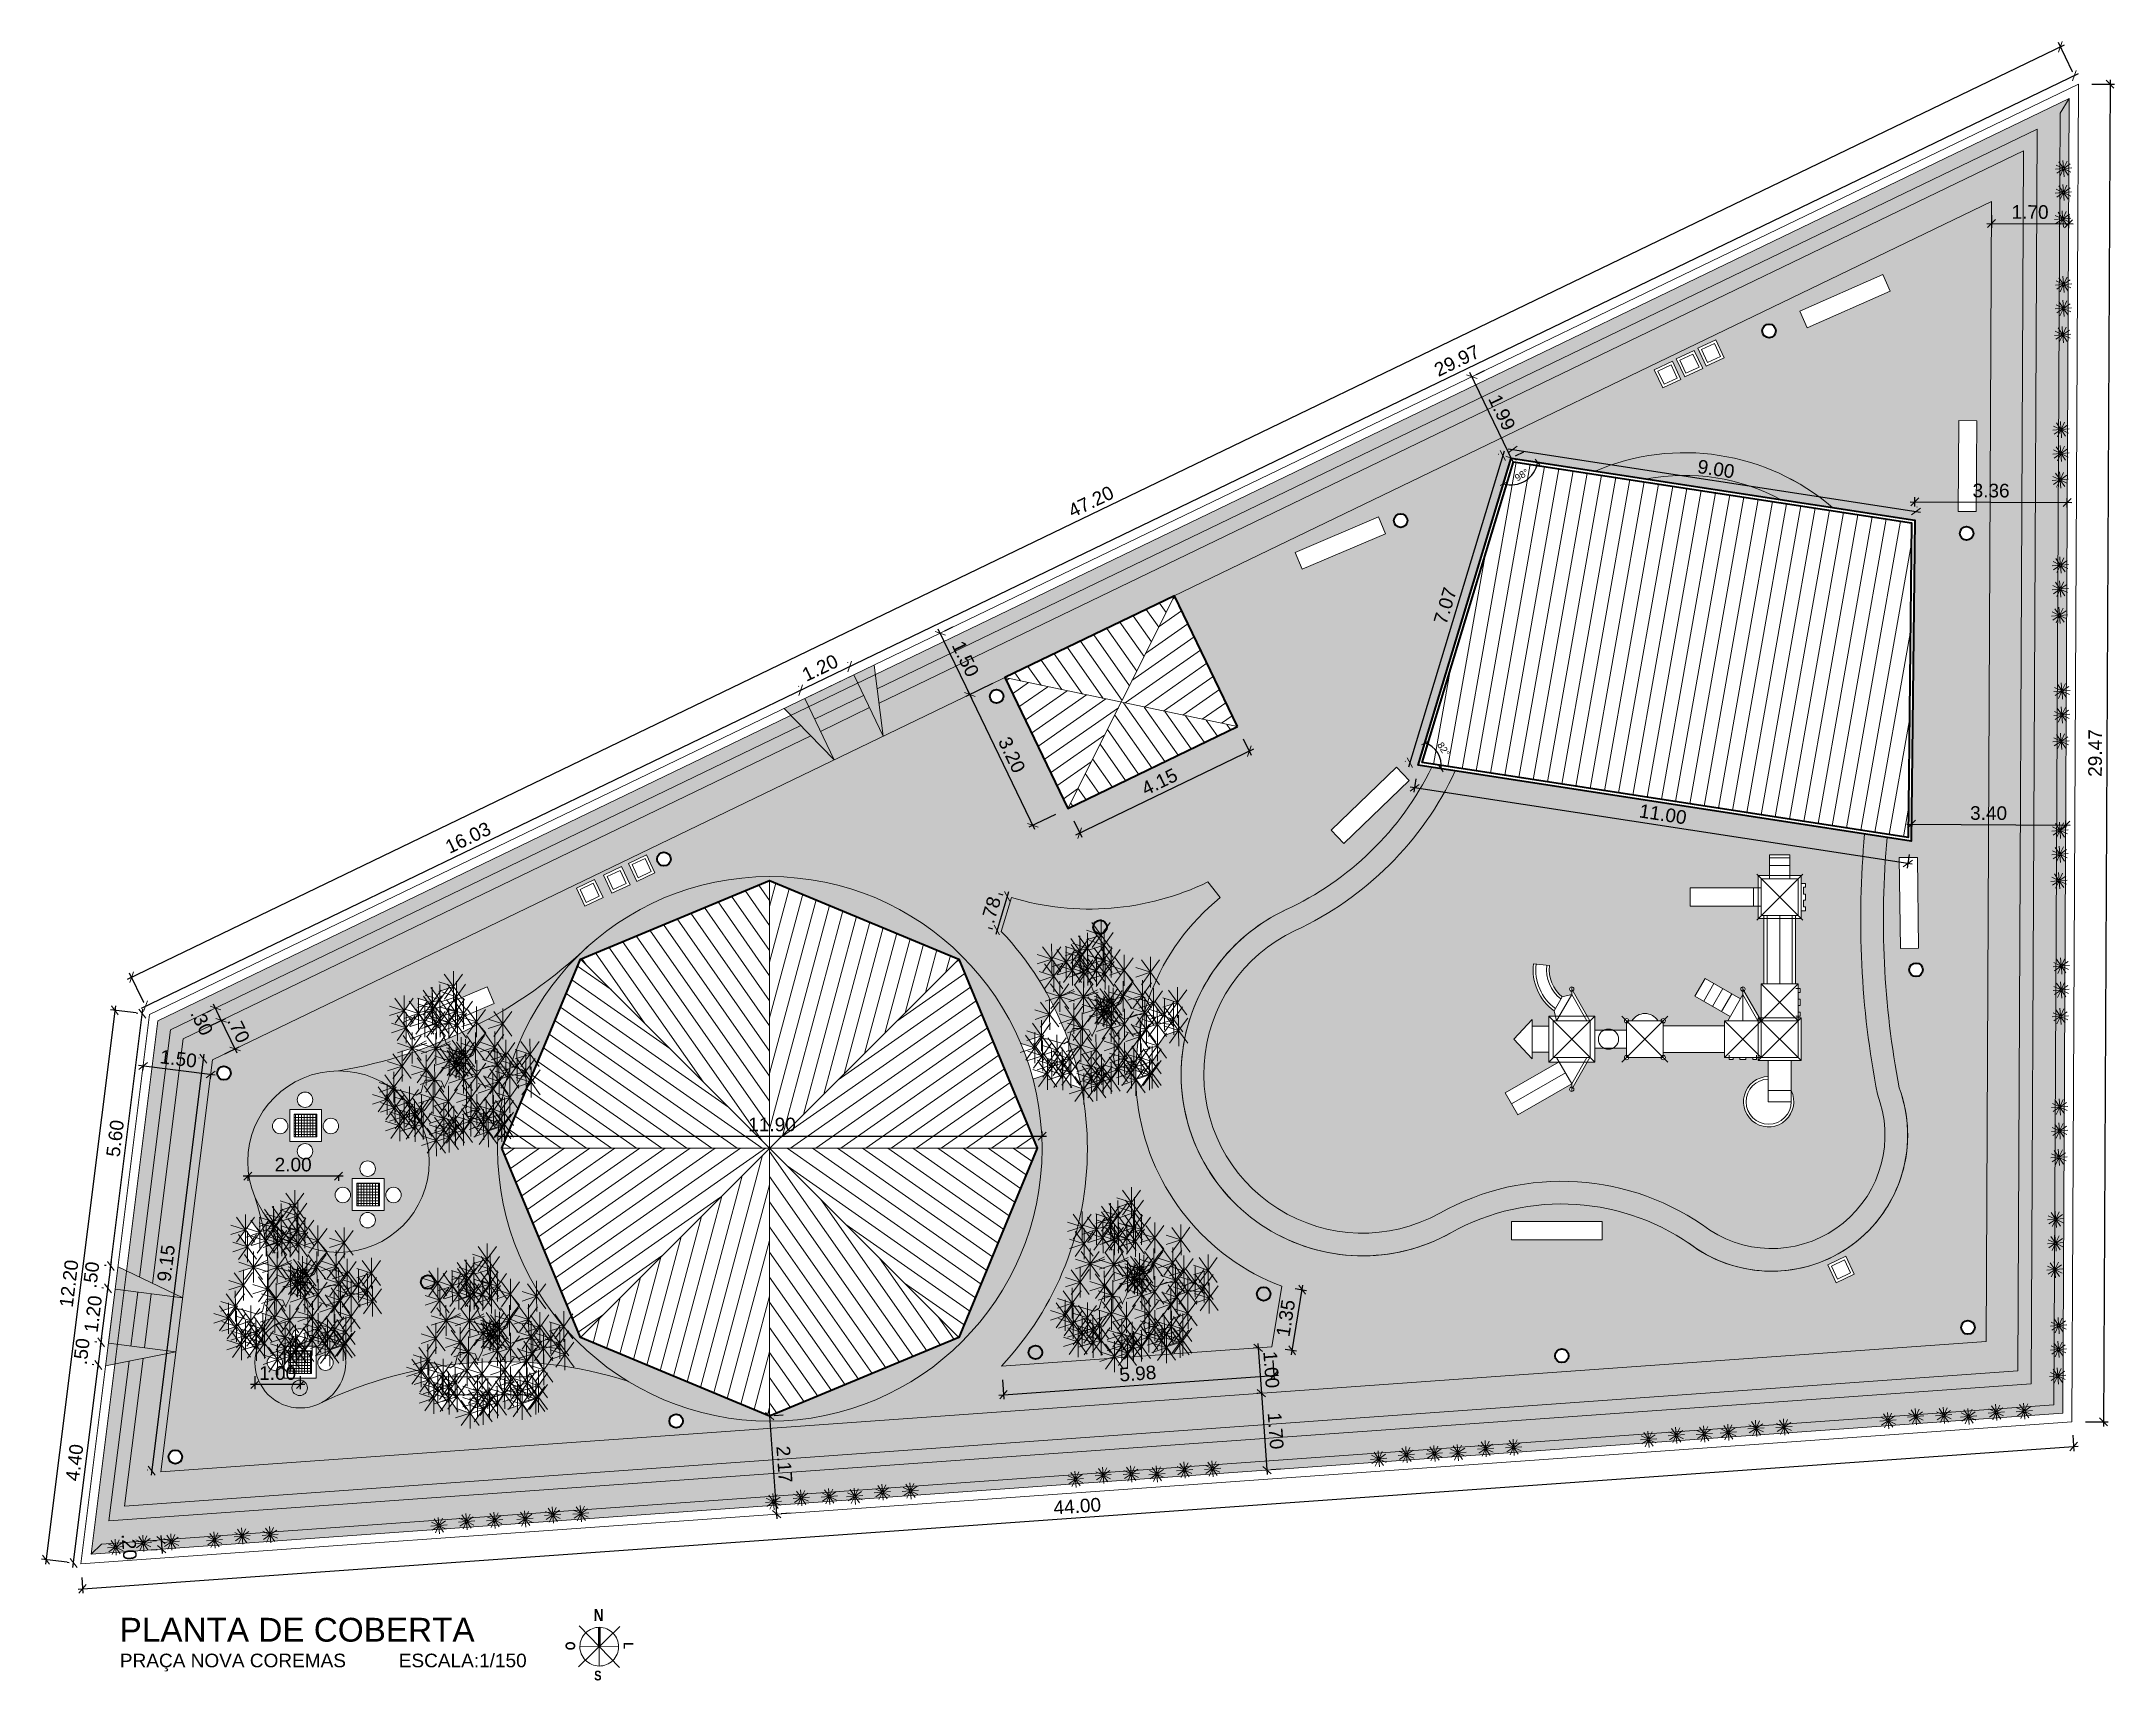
# Model space of a CAD drawing. Header units: metres. Extents: x 929 to 1666, y 1128 to 1372.
# Drawn here: x 1338.88 to 1384.57, y 1128.8 to 1164.92 of the extents above; entities that cross this region are included whole.
import ezdxf

# ---------------------------------------------------------------- set-up
doc = ezdxf.new("R2010")
doc.units = ezdxf.units.M
doc.layers.get('0').update_dxf_attribs({"lineweight": 5})
for name, color, linetype, lineweight in [('001_Dark_1 10', 7, 'Continuous', 0), ('KIRYA - COTAS', 7, 'Continuous', 5), ('KIRYA - MOBILIÁRIO', 7, 'Continuous', 9), ('KIRYA - PAREDE', 7, 'Continuous', 40), ('KIRYA - PAREDE VISTA', 7, 'Continuous', 15), ('KIRYA - PISO', 7, 'Continuous', 5), ('KIRYA - SÍMBOLO', 7, 'Continuous', 5), ('VEGETAÇÃO', 7, 'Continuous', 5)]:
    doc.layers.add(name, color=color, linetype=linetype, lineweight=lineweight)
doc.layers.add('KIRYA - TEXTO', color=7, linetype='Continuous')
doc.styles.add('EA_140_1-150', font='swissl.ttf', dxfattribs={"height": 0.525})
doc.styles.add('EA_60_1-100', font='swissl.ttf', dxfattribs={"height": 0.15})
doc.styles.add('EA_60_1-150', font='swissl.ttf', dxfattribs={"height": 0.225})
doc.styles.add('EA_80_1-150', font='swissl.ttf', dxfattribs={"height": 0.3})
doc.styles.add('TECHNIC_BOLD', font='techb___.ttf')
doc.dimstyles.new('1-100', dxfattribs={"dimtxt": 0.15, "dimasz": 0.12, "dimexe": 0.06, "dimexo": 0.15, "dimgap": 0.075, "dimtad": 1, "dimzin": 4, "dimdsep": 46, "dimtxsty": 'EA_60_1-100', "dimblk1": 'OBLIQUE', "dimblk2": 'OBLIQUE', "dimsah": 1, "dimcen": 0.09, "dimdle": 0.1, "dimclrd": 144, "dimclre": 144, "dimclrt": 256, "dimadec": 0, "dimazin": 0, "dimtfac": 1, "dimtofl": 0, "dimtmove": 2, "dimatfit": 3, "dimldrblk": 'OBLIQUE', "dimfxl": 1, "dimtolj": 1, "dimtzin": 0, "dimarcsym": 0})
doc.dimstyles.new('1-150', dxfattribs={"dimtxt": 0.225, "dimasz": 0.175, "dimexe": 0.1, "dimexo": 0.3, "dimgap": 0.1, "dimtad": 1, "dimzin": 4, "dimdsep": 46, "dimtxsty": 'EA_60_1-150', "dimblk1": 'OBLIQUE', "dimblk2": 'OBLIQUE', "dimsah": 1, "dimcen": 0.09, "dimdle": 0.1, "dimclrd": 144, "dimclre": 144, "dimclrt": 256, "dimadec": 0, "dimazin": 0, "dimtfac": 1, "dimtofl": 0, "dimtmove": 2, "dimatfit": 3, "dimldrblk": 'OBLIQUE', "dimfxl": 1, "dimtolj": 1, "dimtzin": 0, "dimarcsym": 0})
pattern_1 = [(0, (0, 0), (0, 6.985), [5.08, -1.905]), (90, (0, 0), (-6.985, 4e-16), [5.08, -1.905])]

msp = doc.modelspace()

# ---------------------------------------------------------------- texts
at = {"layer": 'KIRYA - SÍMBOLO', "color": 32, "true_color": 0xcd6928, "style": 'TECHNIC_BOLD'}
msp.add_text('N', height=0.266, rotation=359.3795, dxfattribs=at).set_placement((1351.047, 1130.109))
at = {"layer": 'KIRYA - SÍMBOLO', "style": 'TECHNIC_BOLD'}
for s, rotation, p in [('O', 269.3795, (1350.43, 1129.657)), ('L', 269.3795, (1351.709, 1129.644)), ('S', 359.3795, (1351.059, 1128.802))]:
    msp.add_text(s, height=0.213, rotation=rotation, dxfattribs=at).set_placement(p)
at = {"layer": 'KIRYA - TEXTO'}
for s, height, style, p in [('PLANTA DE COBERTA', 0.525, 'EA_140_1-150', (1340.601, 1129.655)), ('PRAÇA NOVA COREMAS          ESCALA:1/150', 0.3, 'EA_80_1-150', (1340.606, 1129.09))]:
    msp.add_text(s, height=height, dxfattribs=dict(at, style=style)).set_placement(p)

# ---------------------------------------------------------------- blocks, each defined once
blk = doc.blocks.new('A$C277F18F9')
at = {"layer": 'VEGETAÇÃO', "color": 60, "linetype": 'Continuous'}
for p, q in [((0.162, 0.18), (0, 0.18)), ((0.164, 0.189), (0.024, 0.27)), ((0.164, 0.171), (0.024, 0.09)), ((0.171, 0.196), (0.09, 0.336)), ((0.171, 0.164), (0.09, 0.024)), ((0.18, 0.198), (0.18, 0.36)), ((0.18, 0.162), (0.18, 0)), ((0.189, 0.196), (0.27, 0.336)), ((0.189, 0.164), (0.27, 0.024)), ((0.196, 0.189), (0.336, 0.27)), ((0.196, 0.171), (0.336, 0.09)), ((0.198, 0.18), (0.36, 0.18))]:
    blk.add_line(p, q, dxfattribs=at)
blk.add_circle((0.18, 0.18), 0.018, dxfattribs=at)
blk = doc.blocks.new('A$C6DD851CF')
at = {"layer": 'VEGETAÇÃO', "color": 90, "linetype": 'Continuous'}
for p, q in [((0.162, 0.18), (0, 0.18)), ((0.164, 0.189), (0.024, 0.27)), ((0.164, 0.171), (0.024, 0.09)), ((0.171, 0.196), (0.09, 0.336)), ((0.171, 0.164), (0.09, 0.024)), ((0.18, 0.198), (0.18, 0.36)), ((0.18, 0.162), (0.18, 0)), ((0.189, 0.196), (0.27, 0.336)), ((0.189, 0.164), (0.27, 0.024)), ((0.196, 0.189), (0.336, 0.27)), ((0.196, 0.171), (0.336, 0.09)), ((0.198, 0.18), (0.36, 0.18))]:
    blk.add_line(p, q, dxfattribs=at)
blk.add_circle((0.18, 0.18), 0.018, dxfattribs=at)
blk = doc.blocks.new('A$C7A191758')
at = {"layer": 'VEGETAÇÃO', "color": 110, "linetype": 'Continuous'}
for p, q in [((0.162, 0.18), (0, 0.18)), ((0.164, 0.189), (0.024, 0.27)), ((0.164, 0.171), (0.024, 0.09)), ((0.171, 0.196), (0.09, 0.336)), ((0.171, 0.164), (0.09, 0.024)), ((0.18, 0.198), (0.18, 0.36)), ((0.18, 0.162), (0.18, 0)), ((0.189, 0.196), (0.27, 0.336)), ((0.189, 0.164), (0.27, 0.024)), ((0.196, 0.189), (0.336, 0.27)), ((0.196, 0.171), (0.336, 0.09)), ((0.198, 0.18), (0.36, 0.18))]:
    blk.add_line(p, q, dxfattribs=at)
blk.add_circle((0.18, 0.18), 0.018, dxfattribs=at)
blk = doc.blocks.new('A$C015C14DD')
at = {"layer": 'VEGETAÇÃO', "color": 72, "true_color": 0x6edb00}
for p, q in [((0.955, 2.212), (0.826, 2.388)), ((0.847, 2.171), (0.847, 2.39)), ((1.147, 2.399), (0.939, 2.466)), ((1.147, 2.399), (0.94, 2.331)), ((0.955, 2.212), (0.954, 2.43)), ((0.955, 2.212), (1.083, 2.388)), ((1.147, 2.399), (1.018, 2.576)), ((1.147, 2.399), (1.019, 2.223)), ((1.19, 2.257), (1.061, 2.433)), ((1.147, 2.399), (1.147, 2.618)), ((1.147, 2.399), (1.275, 2.576)), ((1.147, 2.399), (1.148, 2.181)), ((1.147, 2.399), (1.276, 2.223)), ((1.19, 2.257), (1.189, 2.475)), ((1.19, 2.257), (1.318, 2.434)), ((0.448, 2.057), (0.24, 2.124)), ((0.448, 2.057), (0.24, 1.989)), ((0.448, 2.057), (0.319, 2.234)), ((0.448, 2.057), (0.32, 1.88)), ((0.651, 2.017), (0.443, 2.084)), ((0.448, 2.057), (0.447, 2.275)), ((0.448, 2.057), (0.576, 2.234)), ((0.448, 2.057), (0.448, 1.839)), ((0.448, 2.057), (0.576, 1.881)), ((0.651, 2.017), (0.522, 2.194)), ((0.742, 1.902), (0.613, 2.078)), ((0.847, 2.171), (0.64, 2.238)), ((0.847, 2.171), (0.64, 2.103)), ((0.851, 2.09), (0.644, 2.157)), ((0.851, 2.09), (0.644, 2.022)), ((0.651, 2.017), (0.651, 2.236)), ((0.651, 2.017), (0.779, 2.194)), ((0.847, 2.171), (0.719, 2.348)), ((0.847, 2.171), (0.719, 1.994)), ((0.851, 2.09), (0.723, 2.266)), ((0.851, 2.09), (0.724, 1.913)), ((0.742, 1.902), (0.742, 2.12)), ((0.742, 1.902), (0.87, 2.079)), ((0.955, 2.212), (0.747, 2.279)), ((0.955, 2.212), (0.747, 2.144)), ((0.955, 2.212), (0.827, 2.035)), ((0.961, 1.902), (0.832, 2.078)), ((0.847, 2.171), (0.975, 2.348)), ((0.847, 2.171), (0.848, 1.953)), ((0.847, 2.171), (0.976, 1.995)), ((0.851, 2.09), (0.851, 2.308)), ((0.851, 2.09), (0.979, 2.267)), ((0.851, 2.09), (0.98, 1.914)), ((0.851, 2.09), (0.852, 1.872)), ((0.904, 1.872), (0.904, 2.09)), ((1.082, 1.896), (0.954, 2.072)), ((0.955, 2.212), (1.083, 2.035)), ((0.955, 2.212), (0.955, 1.993)), ((0.961, 1.902), (0.96, 2.12)), ((0.961, 1.902), (1.089, 2.079)), ((1.176, 2.043), (0.968, 2.11)), ((1.19, 2.257), (0.982, 2.324)), ((1.19, 2.257), (0.982, 2.189)), ((1.176, 2.043), (1.047, 2.219)), ((1.19, 2.257), (1.062, 2.08)), ((1.289, 2.017), (1.081, 2.084)), ((1.082, 1.896), (1.082, 2.114)), ((1.082, 1.896), (1.21, 2.073)), ((1.289, 2.017), (1.16, 2.194)), ((1.176, 2.043), (1.175, 2.261)), ((1.176, 2.043), (1.303, 2.22)), ((1.19, 2.257), (1.19, 2.039)), ((1.19, 2.257), (1.319, 2.081)), ((1.204, 1.847), (1.203, 2.066)), ((1.289, 2.017), (1.288, 2.236)), ((1.289, 2.017), (1.417, 2.194)), ((1.475, 1.9), (1.347, 2.077)), ((1.475, 1.9), (1.475, 2.119)), ((1.475, 1.9), (1.603, 2.077)), ((1.846, 1.872), (1.846, 2.09)), ((0.476, 1.815), (0.269, 1.882)), ((0.476, 1.815), (0.269, 1.747)), ((0.476, 1.815), (0.348, 1.991)), ((0.476, 1.815), (0.348, 1.638)), ((0.651, 2.017), (0.444, 1.949)), ((0.476, 1.815), (0.476, 2.033)), ((0.476, 1.815), (0.604, 1.992)), ((0.476, 1.815), (0.477, 1.597)), ((0.476, 1.815), (0.605, 1.639)), ((0.651, 2.017), (0.523, 1.841)), ((0.742, 1.902), (0.534, 1.969)), ((0.742, 1.902), (0.535, 1.834)), ((0.742, 1.902), (0.614, 1.725)), ((0.651, 2.017), (0.78, 1.841)), ((0.651, 2.017), (0.652, 1.799)), ((0.904, 1.872), (0.697, 1.939)), ((0.904, 1.872), (0.697, 1.804)), ((0.742, 1.902), (0.871, 1.726)), ((0.742, 1.902), (0.743, 1.684)), ((0.961, 1.902), (0.753, 1.969)), ((0.961, 1.902), (0.753, 1.834)), ((0.904, 1.872), (0.776, 2.048)), ((0.961, 1.902), (0.833, 1.725)), ((1.082, 1.896), (0.875, 1.963)), ((1.082, 1.896), (0.875, 1.828)), ((0.904, 1.872), (1.032, 2.049)), ((0.904, 1.872), (0.905, 1.654)), ((0.904, 1.872), (1.033, 1.696)), ((1.082, 1.896), (0.954, 1.719)), ((0.961, 1.902), (1.089, 1.726)), ((0.961, 1.902), (0.961, 1.684)), ((1.176, 2.043), (0.968, 1.975)), ((1.204, 1.847), (0.996, 1.914)), ((1.204, 1.847), (0.996, 1.78)), ((1.176, 2.043), (1.048, 1.866)), ((1.204, 1.847), (1.075, 2.024)), ((1.204, 1.847), (1.076, 1.671)), ((1.289, 2.017), (1.081, 1.949)), ((1.082, 1.896), (1.211, 1.72)), ((1.082, 1.896), (1.083, 1.678)), ((1.289, 2.017), (1.161, 1.841)), ((1.176, 2.043), (1.176, 1.825)), ((1.176, 2.043), (1.304, 1.867)), ((1.204, 1.847), (1.332, 2.024)), ((1.204, 1.847), (1.332, 1.671)), ((1.204, 1.847), (1.204, 1.629)), ((1.475, 1.9), (1.268, 1.967)), ((1.475, 1.9), (1.268, 1.833)), ((1.289, 2.017), (1.417, 1.841)), ((1.289, 2.017), (1.289, 1.799)), ((1.475, 1.9), (1.347, 1.724)), ((1.475, 1.9), (1.476, 1.682)), ((1.475, 1.9), (1.604, 1.724)), ((1.846, 1.872), (1.639, 1.939)), ((1.846, 1.872), (1.639, 1.804)), ((1.846, 1.872), (1.718, 2.048)), ((1.846, 1.872), (1.719, 1.695)), ((1.732, 1.544), (1.732, 1.762)), ((1.846, 1.872), (1.974, 2.049)), ((1.846, 1.872), (1.847, 1.654)), ((1.846, 1.872), (1.975, 1.696)), ((0.562, 1.53), (0.354, 1.597)), ((0.562, 1.53), (0.354, 1.462)), ((0.419, 1.273), (0.419, 1.491)), ((0.562, 1.53), (0.433, 1.706)), ((0.562, 1.53), (0.434, 1.353)), ((0.562, 1.53), (0.561, 1.748)), ((0.562, 1.53), (0.69, 1.707)), ((0.562, 1.53), (0.763, 1.63)), ((0.562, 1.53), (0.769, 1.598)), ((0.562, 1.53), (0.77, 1.463)), ((0.562, 1.53), (0.691, 1.354)), ((0.562, 1.53), (0.562, 1.312)), ((0.897, 1.522), (0.689, 1.589)), ((0.897, 1.522), (0.69, 1.454)), ((0.897, 1.522), (0.768, 1.698)), ((0.897, 1.522), (0.769, 1.345)), ((0.897, 1.522), (0.897, 1.74)), ((0.897, 1.522), (1.025, 1.699)), ((0.897, 1.522), (1.099, 1.623)), ((0.897, 1.522), (1.105, 1.59)), ((0.897, 1.522), (0.898, 1.304)), ((0.897, 1.522), (1.026, 1.346)), ((0.897, 1.522), (1.105, 1.455)), ((1.088, 1.35), (0.96, 1.526)), ((1.258, 1.465), (1.051, 1.532)), ((1.186, 1.319), (1.057, 1.496)), ((1.088, 1.35), (1.088, 1.568)), ((1.088, 1.35), (1.216, 1.527)), ((1.228, 1.307), (1.099, 1.484)), ((1.319, 1.435), (1.111, 1.502)), ((1.258, 1.465), (1.13, 1.641)), ((1.295, 1.295), (1.166, 1.471)), ((1.186, 1.319), (1.185, 1.538)), ((1.186, 1.319), (1.313, 1.496)), ((1.319, 1.435), (1.19, 1.611)), ((1.228, 1.307), (1.228, 1.525)), ((1.228, 1.307), (1.356, 1.484)), ((1.461, 1.53), (1.253, 1.597)), ((1.461, 1.53), (1.254, 1.462)), ((1.258, 1.465), (1.258, 1.683)), ((1.258, 1.465), (1.386, 1.642)), ((1.295, 1.295), (1.294, 1.513)), ((1.295, 1.295), (1.423, 1.472)), ((1.319, 1.435), (1.319, 1.653)), ((1.319, 1.435), (1.447, 1.612)), ((1.461, 1.53), (1.332, 1.706)), ((1.461, 1.53), (1.333, 1.353)), ((1.461, 1.53), (1.461, 1.748)), ((1.461, 1.53), (1.589, 1.707)), ((1.461, 1.53), (1.462, 1.312)), ((1.461, 1.53), (1.59, 1.354)), ((1.732, 1.544), (1.525, 1.611)), ((1.732, 1.544), (1.525, 1.476)), ((1.732, 1.544), (1.604, 1.72)), ((1.732, 1.544), (1.604, 1.367)), ((1.769, 1.301), (1.64, 1.477)), ((1.889, 1.43), (1.682, 1.497)), ((1.732, 1.544), (1.86, 1.721)), ((1.732, 1.544), (1.733, 1.326)), ((1.732, 1.544), (1.861, 1.368)), ((1.889, 1.43), (1.761, 1.606)), ((1.769, 1.301), (1.768, 1.519)), ((1.769, 1.301), (1.896, 1.478)), ((1.889, 1.43), (1.889, 1.648)), ((1.889, 1.43), (2.017, 1.607)), ((2.232, 1.444), (2.024, 1.511)), ((2.048, 1.277), (2.047, 1.495)), ((2.232, 1.444), (2.103, 1.62)), ((2.232, 1.444), (2.231, 1.662)), ((2.232, 1.444), (2.36, 1.621)), ((0.419, 1.273), (0.211, 1.34)), ((0.419, 1.273), (0.212, 1.205)), ((0.419, 1.273), (0.29, 1.449)), ((0.419, 1.273), (0.291, 1.096)), ((0.305, 0.974), (0.304, 1.192)), ((0.419, 1.273), (0.547, 1.45)), ((0.419, 1.273), (0.42, 1.055)), ((0.419, 1.273), (0.548, 1.097)), ((0.762, 1.216), (0.554, 1.283)), ((0.762, 1.216), (0.554, 1.148)), ((0.762, 1.216), (0.633, 1.392)), ((0.762, 1.216), (0.634, 1.039)), ((0.882, 1.083), (0.753, 1.259)), ((0.762, 1.216), (0.761, 1.434)), ((0.762, 1.216), (0.89, 1.393)), ((0.762, 1.216), (0.762, 0.998)), ((0.762, 1.216), (0.89, 1.04)), ((1.088, 1.35), (0.881, 1.417)), ((1.088, 1.35), (0.881, 1.282)), ((0.882, 1.083), (0.881, 1.301)), ((0.882, 1.083), (1.01, 1.26)), ((1.088, 1.35), (0.96, 1.173)), ((1.186, 1.319), (0.978, 1.386)), ((1.186, 1.319), (0.978, 1.251)), ((1.228, 1.307), (1.02, 1.374)), ((1.228, 1.307), (1.021, 1.239)), ((1.258, 1.465), (1.051, 1.397)), ((1.186, 1.319), (1.058, 1.143)), ((1.295, 1.295), (1.087, 1.362)), ((1.295, 1.295), (1.087, 1.227)), ((1.088, 1.35), (1.217, 1.173)), ((1.088, 1.35), (1.089, 1.132)), ((1.228, 1.307), (1.1, 1.13)), ((1.319, 1.435), (1.112, 1.367)), ((1.258, 1.465), (1.131, 1.288)), ((1.295, 1.295), (1.167, 1.118)), ((1.186, 1.319), (1.314, 1.143)), ((1.186, 1.319), (1.186, 1.101)), ((1.319, 1.435), (1.191, 1.258)), ((1.228, 1.307), (1.357, 1.131)), ((1.228, 1.307), (1.229, 1.089)), ((1.258, 1.465), (1.387, 1.289)), ((1.258, 1.465), (1.259, 1.247)), ((1.477, 1.137), (1.269, 1.204)), ((1.29, 1.102), (1.289, 1.32)), ((1.29, 1.102), (1.418, 1.279)), ((1.295, 1.295), (1.424, 1.119)), ((1.295, 1.295), (1.295, 1.077)), ((1.319, 1.435), (1.448, 1.258)), ((1.319, 1.435), (1.32, 1.216)), ((1.477, 1.137), (1.348, 1.314)), ((1.477, 1.137), (1.477, 1.356)), ((1.477, 1.137), (1.605, 1.314)), ((1.769, 1.301), (1.561, 1.368)), ((1.769, 1.301), (1.561, 1.233)), ((1.769, 1.301), (1.641, 1.124)), ((1.793, 1.058), (1.664, 1.235)), ((1.889, 1.43), (1.682, 1.362)), ((1.704, 0.96), (1.703, 1.178)), ((1.945, 1.137), (1.737, 1.204)), ((1.889, 1.43), (1.761, 1.253)), ((1.769, 1.301), (1.897, 1.125)), ((1.769, 1.301), (1.769, 1.083)), ((1.793, 1.058), (1.792, 1.277)), ((1.793, 1.058), (1.921, 1.235)), ((1.945, 1.137), (1.816, 1.314)), ((2.048, 1.277), (1.84, 1.344)), ((2.048, 1.277), (1.841, 1.209)), ((1.889, 1.43), (1.89, 1.212)), ((1.889, 1.43), (2.018, 1.254)), ((2.048, 1.277), (1.919, 1.453)), ((2.048, 1.277), (1.92, 1.1)), ((1.945, 1.137), (1.944, 1.356)), ((1.945, 1.137), (2.073, 1.314)), ((2.175, 1.204), (1.968, 1.271)), ((2.175, 1.204), (1.968, 1.136)), ((2.232, 1.444), (2.024, 1.376)), ((2.175, 1.204), (2.047, 1.38)), ((2.048, 1.277), (2.176, 1.454)), ((2.048, 1.277), (2.177, 1.101)), ((2.048, 1.277), (2.048, 1.059)), ((2.175, 1.204), (2.048, 1.027)), ((2.232, 1.444), (2.104, 1.267)), ((2.246, 1.045), (2.117, 1.221)), ((2.175, 1.204), (2.175, 1.422)), ((2.175, 1.204), (2.303, 1.381)), ((2.175, 1.204), (2.304, 1.028)), ((2.175, 1.204), (2.176, 0.986)), ((2.232, 1.444), (2.232, 1.226)), ((2.232, 1.444), (2.36, 1.268)), ((2.246, 1.045), (2.246, 1.263)), ((2.246, 1.045), (2.374, 1.222)), ((0.208, 0.804), (0.079, 0.98)), ((0.305, 0.974), (0.097, 1.041)), ((0.305, 0.974), (0.098, 0.906)), ((0.305, 0.974), (0.176, 1.15)), ((0.305, 0.974), (0.177, 0.797)), ((0.208, 0.804), (0.207, 1.022)), ((0.208, 0.804), (0.336, 0.98)), ((0.305, 0.974), (0.433, 1.151)), ((0.305, 0.974), (0.305, 0.756)), ((0.305, 0.974), (0.434, 0.798)), ((0.319, 0.689), (0.319, 0.907)), ((0.524, 0.767), (0.395, 0.943)), ((0.524, 0.767), (0.523, 0.985)), ((0.524, 0.767), (0.651, 0.944)), ((0.862, 0.817), (0.654, 0.884)), ((0.882, 1.083), (0.674, 1.15)), ((0.882, 1.083), (0.674, 1.015)), ((0.862, 0.817), (0.733, 0.993)), ((0.882, 1.083), (0.754, 0.906)), ((0.862, 0.817), (0.861, 1.035)), ((0.862, 0.817), (0.989, 0.994)), ((0.882, 1.083), (1.011, 0.906)), ((0.882, 1.083), (0.882, 0.864)), ((1.076, 0.774), (0.947, 0.95)), ((1.076, 0.774), (1.075, 0.992)), ((1.076, 0.774), (1.204, 0.951)), ((1.29, 1.102), (1.082, 1.169)), ((1.29, 1.102), (1.082, 1.034)), ((1.29, 1.102), (1.162, 0.925)), ((1.398, 0.828), (1.19, 0.895)), ((1.398, 0.828), (1.269, 1.004)), ((1.477, 1.137), (1.27, 1.069)), ((1.29, 1.102), (1.29, 0.884)), ((1.29, 1.102), (1.418, 0.926)), ((1.477, 1.137), (1.349, 0.96)), ((1.398, 0.828), (1.398, 1.046)), ((1.398, 0.828), (1.526, 1.005)), ((1.477, 1.137), (1.606, 0.961)), ((1.477, 1.137), (1.478, 0.919)), ((1.704, 0.96), (1.496, 1.026)), ((1.704, 0.96), (1.496, 0.892)), ((1.704, 0.96), (1.575, 1.136)), ((1.704, 0.96), (1.576, 0.783)), ((1.793, 1.058), (1.585, 1.125)), ((1.793, 1.058), (1.585, 0.991)), ((1.793, 1.058), (1.665, 0.882)), ((1.704, 0.96), (1.832, 1.136)), ((1.704, 0.96), (1.704, 0.741)), ((1.704, 0.96), (1.832, 0.783)), ((1.945, 1.137), (1.737, 1.069)), ((1.946, 0.831), (1.739, 0.898)), ((1.793, 1.058), (1.922, 0.882)), ((1.793, 1.058), (1.793, 0.84)), ((1.945, 1.137), (1.817, 0.96)), ((1.946, 0.831), (1.818, 1.007)), ((1.945, 1.137), (2.073, 0.961)), ((1.945, 1.137), (1.945, 0.919)), ((1.946, 0.831), (1.946, 1.049)), ((1.946, 0.831), (2.074, 1.008)), ((2.246, 1.045), (2.038, 1.112)), ((2.246, 1.045), (2.039, 0.977)), ((2.246, 1.045), (2.118, 0.868)), ((2.246, 1.045), (2.247, 0.827)), ((2.246, 1.045), (2.375, 0.869)), ((0.208, 0.804), (0, 0.87)), ((0.208, 0.804), (0, 0.736)), ((0.208, 0.804), (0.08, 0.627)), ((0.319, 0.689), (0.112, 0.756)), ((0.319, 0.689), (0.112, 0.621)), ((0.319, 0.689), (0.191, 0.865)), ((0.319, 0.689), (0.191, 0.512)), ((0.208, 0.804), (0.336, 0.627)), ((0.208, 0.804), (0.208, 0.585)), ((0.448, 0.56), (0.24, 0.627)), ((0.39, 0.427), (0.261, 0.603)), ((0.524, 0.767), (0.316, 0.834)), ((0.524, 0.767), (0.316, 0.699)), ((0.319, 0.689), (0.447, 0.866)), ((0.448, 0.56), (0.319, 0.737)), ((0.319, 0.689), (0.32, 0.47)), ((0.319, 0.689), (0.448, 0.512)), ((0.596, 0.585), (0.389, 0.652)), ((0.39, 0.427), (0.389, 0.645)), ((0.39, 0.427), (0.518, 0.604)), ((0.524, 0.767), (0.396, 0.59)), ((0.448, 0.56), (0.447, 0.779)), ((0.448, 0.56), (0.576, 0.737)), ((0.596, 0.585), (0.468, 0.761)), ((0.605, 0.418), (0.476, 0.594)), ((0.694, 0.652), (0.486, 0.719)), ((0.694, 0.652), (0.486, 0.584)), ((0.524, 0.767), (0.652, 0.591)), ((0.524, 0.767), (0.524, 0.549)), ((0.694, 0.652), (0.565, 0.828)), ((0.694, 0.652), (0.566, 0.475)), ((0.718, 0.451), (0.589, 0.628)), ((0.596, 0.585), (0.596, 0.803)), ((0.596, 0.585), (0.724, 0.762)), ((0.605, 0.418), (0.604, 0.636)), ((0.605, 0.418), (0.733, 0.595)), ((0.862, 0.817), (0.654, 0.749)), ((0.694, 0.652), (0.693, 0.87)), ((0.694, 0.652), (0.821, 0.829)), ((0.694, 0.652), (0.822, 0.476)), ((0.694, 0.652), (0.694, 0.434)), ((0.718, 0.451), (0.717, 0.67)), ((0.718, 0.451), (0.846, 0.628)), ((0.862, 0.817), (0.734, 0.64)), ((1.009, 0.53), (0.802, 0.597)), ((0.862, 0.817), (0.862, 0.599)), ((0.862, 0.817), (0.99, 0.641)), ((1.076, 0.774), (0.868, 0.841)), ((1.076, 0.774), (0.868, 0.706)), ((1.009, 0.53), (0.881, 0.707)), ((1.076, 0.774), (0.948, 0.597)), ((1.009, 0.53), (1.009, 0.749)), ((1.009, 0.53), (1.137, 0.707)), ((1.009, 0.373), (1.009, 0.591)), ((1.155, 0.494), (1.026, 0.67)), ((1.076, 0.774), (1.076, 0.556)), ((1.076, 0.774), (1.204, 0.598)), ((1.155, 0.494), (1.155, 0.712)), ((1.155, 0.494), (1.283, 0.671)), ((1.398, 0.828), (1.191, 0.76)), ((1.392, 0.494), (1.263, 0.67)), ((1.477, 0.658), (1.269, 0.725)), ((1.398, 0.828), (1.27, 0.651)), ((1.477, 0.658), (1.27, 0.59)), ((1.477, 0.658), (1.348, 0.834)), ((1.477, 0.658), (1.349, 0.481)), ((1.392, 0.494), (1.392, 0.712)), ((1.392, 0.494), (1.52, 0.671)), ((1.398, 0.828), (1.527, 0.652)), ((1.398, 0.828), (1.399, 0.61)), ((1.611, 0.585), (1.403, 0.652)), ((1.575, 0.446), (1.447, 0.623)), ((1.477, 0.658), (1.477, 0.876)), ((1.477, 0.658), (1.605, 0.835)), ((1.477, 0.658), (1.606, 0.482)), ((1.477, 0.658), (1.478, 0.44)), ((1.611, 0.585), (1.482, 0.761)), ((1.714, 0.646), (1.506, 0.713)), ((1.714, 0.646), (1.507, 0.578)), ((1.575, 0.446), (1.575, 0.665)), ((1.575, 0.446), (1.703, 0.623)), ((1.714, 0.646), (1.585, 0.822)), ((1.714, 0.646), (1.586, 0.469)), ((1.611, 0.585), (1.61, 0.803)), ((1.611, 0.585), (1.739, 0.762)), ((1.872, 0.609), (1.664, 0.676)), ((1.872, 0.609), (1.664, 0.541)), ((1.832, 0.418), (1.703, 0.594)), ((1.714, 0.646), (1.713, 0.864)), ((1.714, 0.646), (1.842, 0.823)), ((1.714, 0.646), (1.843, 0.469)), ((1.714, 0.646), (1.714, 0.427)), ((1.946, 0.831), (1.739, 0.763)), ((1.872, 0.609), (1.743, 0.786)), ((1.872, 0.445), (1.743, 0.622)), ((1.872, 0.609), (1.744, 0.432)), ((1.946, 0.831), (1.818, 0.654)), ((1.832, 0.418), (1.832, 0.636)), ((1.832, 0.418), (1.96, 0.595)), ((1.872, 0.609), (1.871, 0.828)), ((1.872, 0.445), (1.871, 0.664)), ((1.872, 0.609), (2, 0.786)), ((1.872, 0.445), (2, 0.622)), ((1.872, 0.609), (2, 0.433)), ((1.872, 0.609), (1.872, 0.391)), ((1.946, 0.831), (1.947, 0.613)), ((1.946, 0.831), (2.075, 0.655)), ((0.39, 0.427), (0.182, 0.494)), ((0.39, 0.427), (0.183, 0.359)), ((0.448, 0.56), (0.24, 0.492)), ((0.39, 0.427), (0.262, 0.25)), ((0.448, 0.56), (0.32, 0.384)), ((0.596, 0.585), (0.389, 0.517)), ((0.39, 0.427), (0.519, 0.251)), ((0.39, 0.427), (0.39, 0.209)), ((0.605, 0.418), (0.397, 0.485)), ((0.605, 0.418), (0.397, 0.35)), ((0.448, 0.56), (0.448, 0.342)), ((0.448, 0.56), (0.576, 0.384)), ((0.596, 0.585), (0.469, 0.408)), ((0.605, 0.418), (0.477, 0.241)), ((0.718, 0.451), (0.51, 0.518)), ((0.718, 0.451), (0.51, 0.384)), ((0.718, 0.451), (0.59, 0.275)), ((0.596, 0.585), (0.725, 0.409)), ((0.596, 0.585), (0.597, 0.367)), ((0.605, 0.418), (0.605, 0.2)), ((0.605, 0.418), (0.733, 0.242)), ((0.718, 0.451), (0.847, 0.275)), ((0.718, 0.451), (0.718, 0.233)), ((0.904, 0.218), (0.776, 0.394)), ((1.009, 0.53), (0.802, 0.462)), ((1.009, 0.373), (0.802, 0.44)), ((1.009, 0.373), (0.802, 0.305)), ((1.009, 0.373), (0.881, 0.549)), ((1.088, 0.269), (0.881, 0.336)), ((1.009, 0.53), (0.882, 0.354)), ((1.009, 0.373), (0.882, 0.196)), ((0.904, 0.218), (0.904, 0.436)), ((0.904, 0.218), (1.032, 0.395)), ((1.155, 0.494), (0.947, 0.561)), ((1.155, 0.494), (0.948, 0.426)), ((1.088, 0.269), (0.96, 0.446)), ((1.176, 0.361), (0.968, 0.428)), ((1.176, 0.361), (0.968, 0.293)), ((1.009, 0.373), (1.137, 0.549)), ((1.009, 0.53), (1.138, 0.354)), ((1.009, 0.53), (1.01, 0.312)), ((1.009, 0.373), (1.138, 0.196)), ((1.009, 0.373), (1.01, 0.154)), ((1.155, 0.494), (1.027, 0.317)), ((1.176, 0.361), (1.047, 0.537)), ((1.176, 0.361), (1.048, 0.184)), ((1.289, 0.367), (1.081, 0.433)), ((1.289, 0.367), (1.081, 0.299)), ((1.088, 0.269), (1.088, 0.488)), ((1.088, 0.269), (1.216, 0.446)), ((1.155, 0.494), (1.284, 0.318)), ((1.155, 0.494), (1.156, 0.276)), ((1.289, 0.367), (1.16, 0.543)), ((1.289, 0.367), (1.161, 0.19)), ((1.176, 0.361), (1.175, 0.579)), ((1.176, 0.361), (1.303, 0.538)), ((1.176, 0.361), (1.176, 0.143)), ((1.176, 0.361), (1.304, 0.185)), ((1.392, 0.494), (1.184, 0.561)), ((1.392, 0.494), (1.185, 0.426)), ((1.392, 0.494), (1.264, 0.317)), ((1.289, 0.367), (1.288, 0.585)), ((1.289, 0.367), (1.417, 0.543)), ((1.289, 0.367), (1.417, 0.19)), ((1.289, 0.367), (1.289, 0.148)), ((1.575, 0.446), (1.368, 0.513)), ((1.575, 0.446), (1.368, 0.378)), ((1.392, 0.494), (1.521, 0.318)), ((1.392, 0.494), (1.393, 0.276)), ((1.641, 0.342), (1.433, 0.409)), ((1.641, 0.342), (1.434, 0.274)), ((1.575, 0.446), (1.447, 0.269)), ((1.611, 0.585), (1.483, 0.408)), ((1.641, 0.342), (1.512, 0.518)), ((1.641, 0.342), (1.513, 0.165)), ((1.575, 0.446), (1.576, 0.228)), ((1.575, 0.446), (1.704, 0.27)), ((1.611, 0.585), (1.739, 0.409)), ((1.611, 0.585), (1.611, 0.367)), ((1.832, 0.418), (1.624, 0.485)), ((1.832, 0.418), (1.625, 0.35)), ((1.641, 0.342), (1.641, 0.56)), ((1.641, 0.342), (1.769, 0.519)), ((1.641, 0.342), (1.77, 0.166)), ((1.641, 0.342), (1.642, 0.124)), ((1.872, 0.445), (1.664, 0.512)), ((1.872, 0.445), (1.664, 0.378)), ((1.832, 0.418), (1.704, 0.241)), ((1.872, 0.445), (1.744, 0.269)), ((1.832, 0.418), (1.833, 0.2)), ((1.832, 0.418), (1.961, 0.242)), ((1.872, 0.445), (2, 0.269)), ((1.872, 0.445), (1.872, 0.227)), ((0.904, 0.218), (0.697, 0.285)), ((0.904, 0.218), (0.697, 0.15)), ((0.904, 0.218), (0.777, 0.041)), ((1.088, 0.269), (0.881, 0.201)), ((0.904, 0.218), (0.905, 0)), ((0.904, 0.218), (1.033, 0.042)), ((1.088, 0.269), (0.96, 0.093)), ((1.088, 0.269), (1.217, 0.093)), ((1.088, 0.269), (1.089, 0.051))]:
    blk.add_line(p, q, dxfattribs=at)
at = {"layer": 'VEGETAÇÃO'}
for p, q in [((0.904, 1.872), (0.777, 1.695)), ((0.862, 1.972), (0.862, 2)), ((0.904, 1.872), (0.862, 1.972)), ((0.976, 1.772), (0.904, 1.872)), ((1.047, 1.587), (0.976, 1.772)), ((1.604, 1.744), (1.461, 1.915)), ((1.09, 1.558), (1.047, 1.587)), ((1.133, 1.501), (1.09, 1.558)), ((1.147, 1.387), (1.133, 1.501)), ((1.404, 1.459), (1.432, 1.516)), ((1.432, 1.516), (1.518, 1.644)), ((1.454, 1.507), (1.44, 1.466)), ((1.468, 1.548), (1.454, 1.507)), ((1.509, 1.534), (1.468, 1.548)), ((1.625, 1.48), (1.509, 1.534)), ((1.518, 1.644), (1.604, 1.744)), ((1.653, 1.486), (1.625, 1.48)), ((1.721, 1.493), (1.653, 1.486)), ((1.742, 1.521), (1.721, 1.493)), ((1.161, 1.278), (1.147, 1.387)), ((1.158, 1.255), (1.161, 1.278)), ((1.2, 1.342), (1.161, 1.278)), ((1.176, 1.344), (1.304, 1.401)), ((1.19, 1.302), (1.176, 1.344)), ((1.19, 1.302), (1.333, 1.316)), ((1.22, 1.384), (1.2, 1.342)), ((1.255, 1.404), (1.22, 1.384)), ((1.289, 1.397), (1.255, 1.404)), ((1.344, 1.397), (1.289, 1.397)), ((1.304, 1.401), (1.404, 1.459)), ((1.333, 1.316), (1.475, 1.202)), ((1.385, 1.404), (1.344, 1.397)), ((1.426, 1.432), (1.385, 1.404)), ((1.44, 1.466), (1.426, 1.432)), ((1.475, 1.202), (1.547, 1.23)), ((1.547, 1.23), (1.647, 1.273)), ((1.647, 1.273), (1.889, 1.259)), ((1.889, 1.259), (1.918, 1.159)), ((2.146, 1.131), (2.175, 1.259)), ((1.918, 1.159), (2.146, 1.131)), ((1.333, 0.689), (1.318, 0.689)), ((1.318, 0.689), (1.347, 0.56)), ((1.347, 0.56), (1.39, 0.56)), ((1.39, 0.56), (1.475, 0.518)), ((1.475, 0.518), (1.661, 0.546))]:
    blk.add_line(p, q, dxfattribs=at)
at = {"layer": 'VEGETAÇÃO', "color": 2}
blk.add_line((1.611, 0.585), (1.403, 0.517), dxfattribs=at)
at = {"layer": 'VEGETAÇÃO'}
for points in [[(1.158, 1.255), (1.104, 1.202), (1.076, 1.088), (1.019, 0.974), (1.019, 0.96), (0.976, 1.059), (0.89, 1.074), (0.747, 1.074), (0.719, 1.017), (0.69, 0.903), (0.619, 0.86), (0.376, 0.931), (0.319, 0.931), (0.276, 0.931)], [(1.161, 1.278), (1.29, 1.102), (1.333, 0.988), (1.333, 0.931), (1.333, 0.689)]]:
    blk.add_lwpolyline(points, dxfattribs=at)
blk = doc.blocks.new('_OBLIQUE')
at = {"color": 0, "linetype": 'ByBlock'}
blk.add_line((-0.5, -0.5), (0.5, 0.5), dxfattribs=at)
blk = doc.blocks.new('*D305')
at = {"layer": 'Defpoints', "color": 0, "transparency": 16777216}
for p in [(1341.16, 1142.662), (1342.648, 1142.476), (1341.12, 1142.34)]:
    blk.add_point(p, dxfattribs=at)
at = {"layer": 'KIRYA - COTAS', "color": 144, "lineweight": -2, "transparency": 16777216}
for p, q in [((1341.123, 1142.365), (1341.107, 1142.241)), ((1342.707, 1142.141), (1341.02, 1142.353)), ((1342.611, 1142.178), (1342.596, 1142.055))]:
    blk.add_line(p, q, dxfattribs=at)
at = {"layer": 'KIRYA - COTAS', "color": 144, "lineweight": -2, "transparency": 16777216, "xscale": 0.175, "yscale": 0.175, "zscale": 0.175}
for p, rotation in [((1341.12, 1142.34), 172.850991526031), ((1342.608, 1142.154), 352.850991526031)]:
    blk.add_blockref('_OBLIQUE', p, dxfattribs=dict(at, rotation=rotation))
at = {"layer": 'KIRYA - COTAS', "transparency": 16777216, "insert": (1341.895, 1142.499), "char_height": 0.3, "attachment_point": 5, "rotation": 352.851, "style": 'EA_80_1-150'}
blk.add_mtext('\\A1;1.50', dxfattribs=at)
blk = doc.blocks.new('*D306')
at = {"layer": 'Defpoints', "color": 0, "transparency": 16777216}
for p in [(1340.132, 1135.753), (1340.291, 1135.733), (1339.743, 1131.367)]:
    blk.add_point(p, dxfattribs=at)
at = {"layer": 'KIRYA - COTAS', "color": 144, "lineweight": -2, "transparency": 16777216}
for p, q in [((1339.572, 1131.288), (1340.145, 1135.852)), ((1339.993, 1135.77), (1340.033, 1135.765)), ((1339.446, 1131.404), (1339.485, 1131.399))]:
    blk.add_line(p, q, dxfattribs=at)
at = {"layer": 'KIRYA - COTAS', "color": 144, "lineweight": -2, "transparency": 16777216, "xscale": 0.175, "yscale": 0.175, "zscale": 0.175}
for p, rotation in [((1340.132, 1135.753), 82.85099152602776), ((1339.585, 1131.387), 262.8509915260278)]:
    blk.add_blockref('_OBLIQUE', p, dxfattribs=dict(at, rotation=rotation))
at = {"layer": 'KIRYA - COTAS', "transparency": 16777216, "insert": (1339.606, 1133.601), "char_height": 0.3, "attachment_point": 5, "rotation": 82.851, "style": 'EA_80_1-150'}
blk.add_mtext('\\A1;4.40', dxfattribs=at)
blk = doc.blocks.new('*D307')
at = {"layer": 'Defpoints', "color": 0, "transparency": 16777216}
for p in [(1340.194, 1136.249), (1340.353, 1136.229), (1340.291, 1135.733)]:
    blk.add_point(p, dxfattribs=at)
at = {"layer": 'KIRYA - COTAS', "color": 144, "lineweight": -2, "transparency": 16777216}
for p, q in [((1340.055, 1136.266), (1340.095, 1136.261)), ((1340.12, 1135.653), (1340.207, 1136.348)), ((1339.993, 1135.77), (1340.033, 1135.765))]:
    blk.add_line(p, q, dxfattribs=at)
at = {"layer": 'KIRYA - COTAS', "color": 144, "lineweight": -2, "transparency": 16777216, "xscale": 0.175, "yscale": 0.175, "zscale": 0.175}
for p, rotation in [((1340.194, 1136.249), 82.85099152602773), ((1340.132, 1135.753), 262.8509915260277)]:
    blk.add_blockref('_OBLIQUE', p, dxfattribs=dict(at, rotation=rotation))
at = {"layer": 'KIRYA - COTAS', "transparency": 16777216, "insert": (1339.762, 1136.051), "char_height": 0.3, "attachment_point": 5, "rotation": 82.851, "style": 'EA_80_1-150'}
blk.add_mtext('\\A1;.50', dxfattribs=at)
blk = doc.blocks.new('*D308')
at = {"layer": 'Defpoints', "color": 0, "transparency": 16777216}
for p in [(1340.344, 1137.439), (1340.502, 1137.419), (1340.353, 1136.229)]:
    blk.add_point(p, dxfattribs=at)
at = {"layer": 'KIRYA - COTAS', "color": 144, "lineweight": -2, "transparency": 16777216}
for p, q in [((1340.182, 1136.149), (1340.356, 1137.539)), ((1340.205, 1137.457), (1340.245, 1137.452)), ((1340.055, 1136.266), (1340.095, 1136.261))]:
    blk.add_line(p, q, dxfattribs=at)
at = {"layer": 'KIRYA - COTAS', "color": 144, "lineweight": -2, "transparency": 16777216, "xscale": 0.175, "yscale": 0.175, "zscale": 0.175}
for p, rotation in [((1340.344, 1137.439), 82.85099152602773), ((1340.194, 1136.249), 262.8509915260277)]:
    blk.add_blockref('_OBLIQUE', p, dxfattribs=dict(at, rotation=rotation))
at = {"layer": 'KIRYA - COTAS', "transparency": 16777216, "insert": (1340.017, 1136.876), "char_height": 0.3, "attachment_point": 5, "rotation": 82.851, "style": 'EA_80_1-150'}
blk.add_mtext('\\A1;1.20', dxfattribs=at)
blk = doc.blocks.new('*D309')
at = {"layer": 'Defpoints', "color": 0, "transparency": 16777216}
for p in [(1340.406, 1137.935), (1340.565, 1137.916), (1340.502, 1137.419)]:
    blk.add_point(p, dxfattribs=at)
at = {"layer": 'KIRYA - COTAS', "color": 144, "lineweight": -2, "transparency": 16777216}
for p, q in [((1340.267, 1137.953), (1340.307, 1137.948)), ((1340.331, 1137.34), (1340.419, 1138.035)), ((1340.205, 1137.457), (1340.245, 1137.452))]:
    blk.add_line(p, q, dxfattribs=at)
at = {"layer": 'KIRYA - COTAS', "color": 144, "lineweight": -2, "transparency": 16777216, "xscale": 0.175, "yscale": 0.175, "zscale": 0.175}
for p, rotation in [((1340.406, 1137.935), 82.85099152602773), ((1340.344, 1137.439), 262.8509915260277)]:
    blk.add_blockref('_OBLIQUE', p, dxfattribs=dict(at, rotation=rotation))
at = {"layer": 'KIRYA - COTAS', "transparency": 16777216, "insert": (1339.974, 1137.738), "char_height": 0.3, "attachment_point": 5, "rotation": 82.851, "style": 'EA_80_1-150'}
blk.add_mtext('\\A1;.50', dxfattribs=at)
blk = doc.blocks.new('*D310')
at = {"layer": 'Defpoints', "color": 0, "transparency": 16777216}
for p in [(1341.103, 1143.492), (1341.262, 1143.472), (1340.565, 1137.916)]:
    blk.add_point(p, dxfattribs=at)
at = {"layer": 'KIRYA - COTAS', "color": 144, "lineweight": -2, "transparency": 16777216}
for p, q in [((1340.394, 1137.836), (1341.115, 1143.591)), ((1340.964, 1143.509), (1341.004, 1143.504)), ((1340.267, 1137.953), (1340.307, 1137.948))]:
    blk.add_line(p, q, dxfattribs=at)
at = {"layer": 'KIRYA - COTAS', "color": 144, "lineweight": -2, "transparency": 16777216, "xscale": 0.175, "yscale": 0.175, "zscale": 0.175}
for p, rotation in [((1341.103, 1143.492), 82.85099152602773), ((1340.406, 1137.935), 262.8509915260277)]:
    blk.add_blockref('_OBLIQUE', p, dxfattribs=dict(at, rotation=rotation))
at = {"layer": 'KIRYA - COTAS', "transparency": 16777216, "insert": (1340.502, 1140.745), "char_height": 0.3, "attachment_point": 5, "rotation": 82.851, "style": 'EA_80_1-150'}
blk.add_mtext('\\A1;5.60', dxfattribs=at)
blk = doc.blocks.new('*D311')
at = {"layer": 'Defpoints', "color": 0, "transparency": 16777216}
for p in [(1341.262, 1143.472), (1338.977, 1131.463), (1339.743, 1131.367)]:
    blk.add_point(p, dxfattribs=at)
at = {"layer": 'KIRYA - COTAS', "color": 144, "lineweight": -2, "transparency": 16777216}
for p, q in [((1340.507, 1143.667), (1338.964, 1131.364)), ((1340.964, 1143.509), (1340.396, 1143.581)), ((1339.446, 1131.404), (1338.877, 1131.476))]:
    blk.add_line(p, q, dxfattribs=at)
at = {"layer": 'KIRYA - COTAS', "color": 144, "lineweight": -2, "transparency": 16777216, "xscale": 0.175, "yscale": 0.175, "zscale": 0.175}
for p, rotation in [((1340.495, 1143.568), 82.85099152602815), ((1338.977, 1131.463), 262.8509915260282)]:
    blk.add_blockref('_OBLIQUE', p, dxfattribs=dict(at, rotation=rotation))
at = {"layer": 'KIRYA - COTAS', "transparency": 16777216, "insert": (1339.484, 1137.547), "char_height": 0.3, "attachment_point": 5, "rotation": 82.851, "style": 'EA_80_1-150'}
blk.add_mtext('\\A1;12.20', dxfattribs=at)
blk = doc.blocks.new('*D312')
at = {"layer": 'Defpoints', "color": 0, "transparency": 16777216}
for p in [(1342.841, 1143.346), (1342.344, 1143.106), (1342.648, 1142.476)]:
    blk.add_point(p, dxfattribs=at)
at = {"layer": 'KIRYA - COTAS', "color": 144, "lineweight": -2, "transparency": 16777216}
for p, q in [((1342.614, 1143.236), (1342.932, 1143.389)), ((1343.189, 1142.625), (1342.798, 1143.436)), ((1342.919, 1142.606), (1343.236, 1142.759))]:
    blk.add_line(p, q, dxfattribs=at)
at = {"layer": 'KIRYA - COTAS', "color": 144, "lineweight": -2, "transparency": 16777216, "xscale": 0.175, "yscale": 0.175, "zscale": 0.175}
for p, rotation in [((1342.841, 1143.346), 115.7481327013841), ((1343.146, 1142.715), 295.7481327013841)]:
    blk.add_blockref('_OBLIQUE', p, dxfattribs=dict(at, rotation=rotation))
at = {"layer": 'KIRYA - COTAS', "transparency": 16777216, "insert": (1343.222, 1143.141), "char_height": 0.3, "attachment_point": 5, "rotation": 295.7481, "style": 'EA_80_1-150'}
blk.add_mtext('\\A1;.70', dxfattribs=at)
blk = doc.blocks.new('*D313')
at = {"layer": 'Defpoints', "color": 0, "transparency": 16777216}
for p in [(1342.711, 1143.616), (1342.801, 1143.659), (1342.344, 1143.106)]:
    blk.add_point(p, dxfattribs=at)
at = {"layer": 'KIRYA - COTAS', "color": 144, "lineweight": -2, "transparency": 16777216}
for p, q in [((1342.531, 1143.529), (1342.621, 1143.573)), ((1342.614, 1143.236), (1342.932, 1143.389)), ((1342.885, 1143.256), (1342.668, 1143.706))]:
    blk.add_line(p, q, dxfattribs=at)
at = {"layer": 'KIRYA - COTAS', "color": 144, "lineweight": -2, "transparency": 16777216, "xscale": 0.175, "yscale": 0.175, "zscale": 0.175}
for p, rotation in [((1342.711, 1143.616), 115.7481327013841), ((1342.841, 1143.346), 295.7481327013841)]:
    blk.add_blockref('_OBLIQUE', p, dxfattribs=dict(at, rotation=rotation))
at = {"layer": 'KIRYA - COTAS', "transparency": 16777216, "insert": (1342.412, 1143.305), "char_height": 0.3, "attachment_point": 5, "rotation": 295.7481, "style": 'EA_80_1-150'}
blk.add_mtext('\\A1;.30', dxfattribs=at)
blk = doc.blocks.new('*D314')
at = {"layer": 'Defpoints', "color": 0, "transparency": 16777216}
for p in [(1360.932, 1140.796), (1349.028, 1140.527), (1360.932, 1140.501)]:
    blk.add_point(p, dxfattribs=at)
at = {"layer": 'KIRYA - COTAS', "color": 144, "lineweight": -2, "transparency": 16777216}
for p, q in [((1348.928, 1140.796), (1361.032, 1140.796)), ((1349.028, 1140.827), (1349.028, 1140.896)), ((1360.932, 1140.801), (1360.932, 1140.896))]:
    blk.add_line(p, q, dxfattribs=at)
at = {"layer": 'KIRYA - COTAS', "color": 144, "lineweight": -2, "transparency": 16777216, "xscale": 0.175, "yscale": 0.175, "zscale": 0.175, "rotation": 180}
blk.add_blockref('_OBLIQUE', (1349.028, 1140.796), dxfattribs=at)
at = {"layer": 'KIRYA - COTAS', "color": 144, "lineweight": -2, "transparency": 16777216, "xscale": 0.175, "yscale": 0.175, "zscale": 0.175}
blk.add_blockref('_OBLIQUE', (1360.932, 1140.796), dxfattribs=at)
at = {"layer": 'KIRYA - COTAS', "transparency": 16777216, "insert": (1354.98, 1141.05), "char_height": 0.3, "attachment_point": 5, "style": 'EA_80_1-150'}
blk.add_mtext('\\A1;11.90', dxfattribs=at)
blk = doc.blocks.new('*D315')
at = {"layer": 'Defpoints', "color": 0, "transparency": 16777216}
for p in [(1354.928, 1134.627), (1355.082, 1132.463), (1355.082, 1132.463)]:
    blk.add_point(p, dxfattribs=at)
at = {"layer": 'KIRYA - COTAS', "color": 144, "lineweight": -2, "transparency": 16777216}
for p, q in [((1354.921, 1134.726), (1355.089, 1132.363)), ((1355.227, 1134.648), (1355.027, 1134.634)), ((1355.382, 1132.484), (1355.182, 1132.47))]:
    blk.add_line(p, q, dxfattribs=at)
at = {"layer": 'KIRYA - COTAS', "color": 144, "lineweight": -2, "transparency": 16777216, "xscale": 0.175, "yscale": 0.175, "zscale": 0.175}
for p, rotation in [((1354.928, 1134.627), 94.08587537148888), ((1355.082, 1132.463), 274.0858753714889)]:
    blk.add_blockref('_OBLIQUE', p, dxfattribs=dict(at, rotation=rotation))
at = {"layer": 'KIRYA - COTAS', "transparency": 16777216, "insert": (1355.254, 1133.562), "char_height": 0.3, "attachment_point": 5, "rotation": 274.0859, "style": 'EA_80_1-150'}
blk.add_mtext('\\A1;2.17', dxfattribs=at)
blk = doc.blocks.new('*D316')
at = {"layer": 'Defpoints', "color": 0, "transparency": 16777216}
for p in [(1343.425, 1140.233), (1345.425, 1140.233), (1343.425, 1139.912)]:
    blk.add_point(p, dxfattribs=at)
at = {"layer": 'KIRYA - COTAS', "color": 144, "lineweight": -2, "transparency": 16777216}
for p, q in [((1345.525, 1139.912), (1343.325, 1139.912)), ((1343.425, 1139.933), (1343.425, 1139.812)), ((1345.425, 1139.933), (1345.425, 1139.812))]:
    blk.add_line(p, q, dxfattribs=at)
at = {"layer": 'KIRYA - COTAS', "color": 144, "lineweight": -2, "transparency": 16777216, "xscale": 0.175, "yscale": 0.175, "zscale": 0.175, "rotation": 180}
blk.add_blockref('_OBLIQUE', (1343.425, 1139.912), dxfattribs=at)
at = {"layer": 'KIRYA - COTAS', "color": 144, "lineweight": -2, "transparency": 16777216, "xscale": 0.175, "yscale": 0.175, "zscale": 0.175}
blk.add_blockref('_OBLIQUE', (1345.425, 1139.912), dxfattribs=at)
at = {"layer": 'KIRYA - COTAS', "transparency": 16777216, "insert": (1344.425, 1140.166), "char_height": 0.3, "attachment_point": 5, "style": 'EA_80_1-150'}
blk.add_mtext('\\A1;2.00', dxfattribs=at)
blk = doc.blocks.new('*D317')
at = {"layer": 'Defpoints', "color": 0, "transparency": 16777216}
for p in [(1342.648, 1142.476), (1341.308, 1133.423), (1341.51, 1133.398)]:
    blk.add_point(p, dxfattribs=at)
at = {"layer": 'KIRYA - COTAS', "color": 144, "lineweight": -2, "transparency": 16777216}
for p, q in [((1342.459, 1142.6), (1341.296, 1133.324)), ((1342.351, 1142.513), (1342.347, 1142.513)), ((1341.212, 1133.435), (1341.209, 1133.436))]:
    blk.add_line(p, q, dxfattribs=at)
at = {"layer": 'KIRYA - COTAS', "color": 144, "lineweight": -2, "transparency": 16777216, "xscale": 0.175, "yscale": 0.175, "zscale": 0.175}
for p, rotation in [((1342.447, 1142.501), 82.85099152602858), ((1341.308, 1133.423), 262.8509915260286)]:
    blk.add_blockref('_OBLIQUE', p, dxfattribs=dict(at, rotation=rotation))
at = {"layer": 'KIRYA - COTAS', "transparency": 16777216, "insert": (1341.625, 1137.994), "char_height": 0.3, "attachment_point": 5, "rotation": 82.851, "style": 'EA_80_1-150'}
blk.add_mtext('\\A1;9.15', dxfattribs=at)
blk = doc.blocks.new('*D318')
at = {"layer": 'Defpoints', "color": 0, "transparency": 16777216}
for p in [(1341.58, 1131.899), (1341.528, 1131.695), (1341.595, 1131.7)]:
    blk.add_point(p, dxfattribs=at)
at = {"layer": 'KIRYA - COTAS', "color": 144, "lineweight": -2, "transparency": 16777216}
for p, q in [((1341.281, 1131.878), (1341.414, 1131.887)), ((1341.507, 1131.994), (1341.536, 1131.595)), ((1341.295, 1131.678), (1341.429, 1131.688))]:
    blk.add_line(p, q, dxfattribs=at)
at = {"layer": 'KIRYA - COTAS', "color": 144, "lineweight": -2, "transparency": 16777216, "xscale": 0.175, "yscale": 0.175, "zscale": 0.175}
for p, rotation in [((1341.514, 1131.894), 94.08587537148273), ((1341.528, 1131.695), 274.0858753714828)]:
    blk.add_blockref('_OBLIQUE', p, dxfattribs=dict(at, rotation=rotation))
at = {"layer": 'KIRYA - COTAS', "transparency": 16777216, "insert": (1340.811, 1131.744), "char_height": 0.3, "attachment_point": 5, "rotation": 274.0859, "style": 'EA_80_1-150'}
blk.add_mtext('\\A1;.20', dxfattribs=at)
blk = doc.blocks.new('*D319')
at = {"layer": 'Defpoints', "color": 0, "transparency": 16777216}
for p in [(1365.997, 1136.15), (1365.767, 1135.131), (1366.068, 1135.152)]:
    blk.add_point(p, dxfattribs=at)
at = {"layer": 'KIRYA - COTAS', "color": 144, "lineweight": -2, "transparency": 16777216}
for p, q in [((1365.697, 1136.128), (1365.596, 1136.121)), ((1365.689, 1136.228), (1365.775, 1135.031)), ((1365.769, 1135.131), (1365.668, 1135.124))]:
    blk.add_line(p, q, dxfattribs=at)
at = {"layer": 'KIRYA - COTAS', "color": 144, "lineweight": -2, "transparency": 16777216, "xscale": 0.175, "yscale": 0.175, "zscale": 0.175}
for p, rotation in [((1365.696, 1136.128), 94.08587537149016), ((1365.767, 1135.131), 274.0858753714901)]:
    blk.add_blockref('_OBLIQUE', p, dxfattribs=dict(at, rotation=rotation))
at = {"layer": 'KIRYA - COTAS', "transparency": 16777216, "insert": (1365.985, 1135.648), "char_height": 0.3, "attachment_point": 5, "rotation": 274.0859, "style": 'EA_80_1-150'}
blk.add_mtext('\\A1;1.00', dxfattribs=at)
blk = doc.blocks.new('*D320')
at = {"layer": 'Defpoints', "color": 0, "transparency": 16777216}
for p in [(1366.068, 1135.152), (1365.889, 1133.435), (1365.889, 1133.435)]:
    blk.add_point(p, dxfattribs=at)
at = {"layer": 'KIRYA - COTAS', "color": 144, "lineweight": -2, "transparency": 16777216}
for p, q in [((1365.769, 1135.131), (1365.668, 1135.124)), ((1365.76, 1135.23), (1365.896, 1133.335)), ((1366.188, 1133.456), (1365.988, 1133.442))]:
    blk.add_line(p, q, dxfattribs=at)
at = {"layer": 'KIRYA - COTAS', "color": 144, "lineweight": -2, "transparency": 16777216, "xscale": 0.175, "yscale": 0.175, "zscale": 0.175}
for p, rotation in [((1365.767, 1135.131), 94.08587537149016), ((1365.889, 1133.435), 274.0858753714901)]:
    blk.add_blockref('_OBLIQUE', p, dxfattribs=dict(at, rotation=rotation))
at = {"layer": 'KIRYA - COTAS', "transparency": 16777216, "insert": (1366.081, 1134.301), "char_height": 0.3, "attachment_point": 5, "rotation": 274.0859, "style": 'EA_80_1-150'}
blk.add_mtext('\\A1;1.70', dxfattribs=at)
blk = doc.blocks.new('*D321')
at = {"layer": 'Defpoints', "color": 0, "transparency": 16777216}
for p in [(1360.111, 1150.898), (1359.341, 1150.527), (1361.501, 1148.016)]:
    blk.add_point(p, dxfattribs=at)
at = {"layer": 'KIRYA - COTAS', "color": 144, "lineweight": -2, "transparency": 16777216}
for p, q in [((1359.841, 1150.767), (1359.251, 1150.483)), ((1360.775, 1147.554), (1359.298, 1150.617)), ((1361.231, 1147.885), (1360.641, 1147.601))]:
    blk.add_line(p, q, dxfattribs=at)
at = {"layer": 'KIRYA - COTAS', "color": 144, "lineweight": -2, "transparency": 16777216, "xscale": 0.175, "yscale": 0.175, "zscale": 0.175}
for p, rotation in [((1359.341, 1150.527), 115.7481327013844), ((1360.731, 1147.644), 295.7481327013843)]:
    blk.add_blockref('_OBLIQUE', p, dxfattribs=dict(at, rotation=rotation))
at = {"layer": 'KIRYA - COTAS', "transparency": 16777216, "insert": (1360.265, 1149.196), "char_height": 0.3, "attachment_point": 5, "rotation": 295.7481, "style": 'EA_80_1-150'}
blk.add_mtext('\\A1;3.20', dxfattribs=at)
blk = doc.blocks.new('*D322')
at = {"layer": 'Defpoints', "color": 0, "transparency": 16777216}
for p in [(1358.69, 1151.878), (1358.69, 1151.878), (1360.111, 1150.898)]:
    blk.add_point(p, dxfattribs=at)
at = {"layer": 'KIRYA - COTAS', "color": 144, "lineweight": -2, "transparency": 16777216}
for p, q in [((1359.385, 1150.436), (1358.646, 1151.968)), ((1358.96, 1152.008), (1358.78, 1151.921)), ((1359.841, 1150.767), (1359.251, 1150.483))]:
    blk.add_line(p, q, dxfattribs=at)
at = {"layer": 'KIRYA - COTAS', "color": 144, "lineweight": -2, "transparency": 16777216, "xscale": 0.175, "yscale": 0.175, "zscale": 0.175}
for p, rotation in [((1358.69, 1151.878), 115.7481327013844), ((1359.341, 1150.527), 295.7481327013843)]:
    blk.add_blockref('_OBLIQUE', p, dxfattribs=dict(at, rotation=rotation))
at = {"layer": 'KIRYA - COTAS', "transparency": 16777216, "insert": (1359.244, 1151.312), "char_height": 0.3, "attachment_point": 5, "rotation": 295.7481, "style": 'EA_80_1-150'}
blk.add_mtext('\\A1;1.50', dxfattribs=at)
blk = doc.blocks.new('*D323')
at = {"layer": 'Defpoints', "color": 0, "transparency": 16777216}
for p in [(1355.61, 1150.624), (1355.701, 1150.436), (1341.262, 1143.472)]:
    blk.add_point(p, dxfattribs=at)
at = {"layer": 'KIRYA - COTAS', "color": 144, "lineweight": -2, "transparency": 16777216}
for p, q in [((1341.081, 1143.616), (1355.7, 1150.667)), ((1355.57, 1150.706), (1355.567, 1150.714)), ((1341.131, 1143.742), (1341.128, 1143.75))]:
    blk.add_line(p, q, dxfattribs=at)
at = {"layer": 'KIRYA - COTAS', "color": 144, "lineweight": -2, "transparency": 16777216, "xscale": 0.175, "yscale": 0.175, "zscale": 0.175}
for p, rotation in [((1355.61, 1150.624), 25.74813270138835), ((1341.171, 1143.66), 205.7481327013884)]:
    blk.add_blockref('_OBLIQUE', p, dxfattribs=dict(at, rotation=rotation))
at = {"layer": 'KIRYA - COTAS', "transparency": 16777216, "insert": (1348.28, 1147.371), "char_height": 0.3, "attachment_point": 5, "rotation": 25.7481, "style": 'EA_80_1-150'}
blk.add_mtext('\\A1;16.03', dxfattribs=at)
blk = doc.blocks.new('*D324')
at = {"layer": 'Defpoints', "color": 0, "transparency": 16777216}
for p in [(1356.691, 1151.145), (1356.781, 1150.957), (1355.701, 1150.436)]:
    blk.add_point(p, dxfattribs=at)
at = {"layer": 'KIRYA - COTAS', "color": 144, "lineweight": -2, "transparency": 16777216}
for p, q in [((1355.52, 1150.58), (1356.781, 1151.188)), ((1356.651, 1151.228), (1356.648, 1151.235)), ((1355.57, 1150.706), (1355.567, 1150.714))]:
    blk.add_line(p, q, dxfattribs=at)
at = {"layer": 'KIRYA - COTAS', "color": 144, "lineweight": -2, "transparency": 16777216, "xscale": 0.175, "yscale": 0.175, "zscale": 0.175}
for p, rotation in [((1356.691, 1151.145), 25.74813270138835), ((1355.61, 1150.624), 205.7481327013884)]:
    blk.add_blockref('_OBLIQUE', p, dxfattribs=dict(at, rotation=rotation))
at = {"layer": 'KIRYA - COTAS', "transparency": 16777216, "insert": (1356.04, 1151.113), "char_height": 0.3, "attachment_point": 5, "rotation": 25.7481, "style": 'EA_80_1-150'}
blk.add_mtext('\\A1;1.20', dxfattribs=at)
blk = doc.blocks.new('*D325')
at = {"layer": 'Defpoints', "color": 0, "transparency": 16777216}
for p in [(1383.685, 1164.164), (1383.775, 1163.976), (1356.781, 1150.957)]:
    blk.add_point(p, dxfattribs=at)
at = {"layer": 'KIRYA - COTAS', "color": 144, "lineweight": -2, "transparency": 16777216}
for p, q in [((1356.601, 1151.102), (1383.775, 1164.208)), ((1383.645, 1164.247), (1383.641, 1164.254)), ((1356.651, 1151.228), (1356.648, 1151.235))]:
    blk.add_line(p, q, dxfattribs=at)
at = {"layer": 'KIRYA - COTAS', "color": 144, "lineweight": -2, "transparency": 16777216, "xscale": 0.175, "yscale": 0.175, "zscale": 0.175}
for p, rotation in [((1383.685, 1164.164), 25.74813270138835), ((1356.691, 1151.145), 205.7481327013884)]:
    blk.add_blockref('_OBLIQUE', p, dxfattribs=dict(at, rotation=rotation))
at = {"layer": 'KIRYA - COTAS', "transparency": 16777216, "insert": (1370.077, 1157.883), "char_height": 0.3, "attachment_point": 5, "rotation": 25.7481, "style": 'EA_80_1-150'}
blk.add_mtext('\\A1;29.97', dxfattribs=at)
blk = doc.blocks.new('*D326')
at = {"layer": 'Defpoints', "color": 0, "transparency": 16777216}
for p in [(1383.378, 1164.8), (1383.775, 1163.976), (1341.262, 1143.472)]:
    blk.add_point(p, dxfattribs=at)
at = {"layer": 'KIRYA - COTAS', "color": 144, "lineweight": -2, "transparency": 16777216}
for p, q in [((1340.774, 1144.253), (1383.468, 1164.844)), ((1383.645, 1164.247), (1383.334, 1164.891)), ((1341.131, 1143.742), (1340.821, 1144.386))]:
    blk.add_line(p, q, dxfattribs=at)
at = {"layer": 'KIRYA - COTAS', "color": 144, "lineweight": -2, "transparency": 16777216, "xscale": 0.175, "yscale": 0.175, "zscale": 0.175}
for p, rotation in [((1383.378, 1164.8), 25.74813270138802), ((1340.864, 1144.296), 205.748132701388)]:
    blk.add_blockref('_OBLIQUE', p, dxfattribs=dict(at, rotation=rotation))
at = {"layer": 'KIRYA - COTAS', "transparency": 16777216, "insert": (1362.011, 1154.777), "char_height": 0.3, "attachment_point": 5, "rotation": 25.7481, "style": 'EA_80_1-150'}
blk.add_mtext('\\A1;47.20', dxfattribs=at)
blk = doc.blocks.new('*D327')
at = {"layer": 'Defpoints', "color": 0, "transparency": 16777216}
for p in [(1383.775, 1163.976), (1383.631, 1134.502), (1384.328, 1134.499)]:
    blk.add_point(p, dxfattribs=at)
at = {"layer": 'KIRYA - COTAS', "color": 144, "lineweight": -2, "transparency": 16777216}
for p, q in [((1384.075, 1163.975), (1384.572, 1163.973)), ((1384.473, 1164.073), (1384.328, 1134.399)), ((1383.931, 1134.501), (1384.428, 1134.498))]:
    blk.add_line(p, q, dxfattribs=at)
at = {"layer": 'KIRYA - COTAS', "color": 144, "lineweight": -2, "transparency": 16777216, "xscale": 0.175, "yscale": 0.175, "zscale": 0.175}
for p, rotation in [((1384.472, 1163.973), 89.72056655992778), ((1384.328, 1134.499), 269.7205665599278)]:
    blk.add_blockref('_OBLIQUE', p, dxfattribs=dict(at, rotation=rotation))
at = {"layer": 'KIRYA - COTAS', "transparency": 16777216, "insert": (1384.146, 1149.237), "char_height": 0.3, "attachment_point": 5, "rotation": 89.7206, "style": 'EA_80_1-150'}
blk.add_mtext('\\A1;29.47', dxfattribs=at)
blk = doc.blocks.new('*D328')
at = {"layer": 'Defpoints', "color": 0, "transparency": 16777216}
for p in [(1383.631, 1134.502), (1383.671, 1133.954), (1339.743, 1131.367)]:
    blk.add_point(p, dxfattribs=at)
at = {"layer": 'KIRYA - COTAS', "color": 144, "lineweight": -2, "transparency": 16777216}
for p, q in [((1383.653, 1134.203), (1383.678, 1133.855)), ((1339.683, 1130.812), (1383.77, 1133.961)), ((1339.765, 1131.068), (1339.79, 1130.72))]:
    blk.add_line(p, q, dxfattribs=at)
at = {"layer": 'KIRYA - COTAS', "color": 144, "lineweight": -2, "transparency": 16777216, "xscale": 0.175, "yscale": 0.175, "zscale": 0.175}
for p, rotation in [((1383.671, 1133.954), 4.08587537148899), ((1339.782, 1130.819), 184.085875371489)]:
    blk.add_blockref('_OBLIQUE', p, dxfattribs=dict(at, rotation=rotation))
at = {"layer": 'KIRYA - COTAS', "transparency": 16777216, "insert": (1361.708, 1132.64), "char_height": 0.3, "attachment_point": 5, "rotation": 4.0859, "style": 'EA_80_1-150'}
blk.add_mtext('\\A1;44.00', dxfattribs=at)
blk = doc.blocks.new('*D329')
at = {"layer": 'Defpoints', "color": 0, "transparency": 16777216}
for p in [(1365.239, 1149.818), (1361.501, 1148.016), (1361.762, 1147.474)]:
    blk.add_point(p, dxfattribs=at)
at = {"layer": 'KIRYA - COTAS', "color": 144, "lineweight": -2, "transparency": 16777216}
for p, q in [((1365.59, 1149.32), (1361.672, 1147.43)), ((1365.369, 1149.548), (1365.544, 1149.187)), ((1361.631, 1147.745), (1361.806, 1147.384))]:
    blk.add_line(p, q, dxfattribs=at)
at = {"layer": 'KIRYA - COTAS', "color": 144, "lineweight": -2, "transparency": 16777216, "xscale": 0.175, "yscale": 0.175, "zscale": 0.175}
for p, rotation in [((1365.5, 1149.277), 25.74813270138462), ((1361.762, 1147.474), 205.7481327013846)]:
    blk.add_blockref('_OBLIQUE', p, dxfattribs=dict(at, rotation=rotation))
at = {"layer": 'KIRYA - COTAS', "transparency": 16777216, "insert": (1363.521, 1148.604), "char_height": 0.3, "attachment_point": 5, "rotation": 25.7481, "style": 'EA_80_1-150'}
blk.add_mtext('\\A1;4.15', dxfattribs=at)
blk = doc.blocks.new('*D330')
at = {"layer": 'Defpoints', "color": 0, "transparency": 16777216}
for p in [(1343.583, 1135.804), (1344.583, 1135.804), (1343.583, 1135.318)]:
    blk.add_point(p, dxfattribs=at)
at = {"layer": 'KIRYA - COTAS', "color": 144, "lineweight": -2, "transparency": 16777216}
for p, q in [((1344.683, 1135.318), (1343.483, 1135.318)), ((1343.583, 1135.504), (1343.583, 1135.218)), ((1344.583, 1135.504), (1344.583, 1135.218))]:
    blk.add_line(p, q, dxfattribs=at)
at = {"layer": 'KIRYA - COTAS', "color": 144, "lineweight": -2, "transparency": 16777216, "xscale": 0.175, "yscale": 0.175, "zscale": 0.175, "rotation": 180}
blk.add_blockref('_OBLIQUE', (1343.583, 1135.318), dxfattribs=at)
at = {"layer": 'KIRYA - COTAS', "color": 144, "lineweight": -2, "transparency": 16777216, "xscale": 0.175, "yscale": 0.175, "zscale": 0.175}
blk.add_blockref('_OBLIQUE', (1344.583, 1135.318), dxfattribs=at)
at = {"layer": 'KIRYA - COTAS', "transparency": 16777216, "insert": (1344.083, 1135.572), "char_height": 0.3, "attachment_point": 5, "style": 'EA_80_1-150'}
blk.add_mtext('\\A1;1.00', dxfattribs=at)
blk = doc.blocks.new('*D337')
at = {"layer": 'Defpoints', "color": 0, "transparency": 16777216}
for p in [(1371.273, 1155.735), (1369.036, 1149.025), (1369.22, 1148.969)]:
    blk.add_point(p, dxfattribs=at)
at = {"layer": 'KIRYA - COTAS', "color": 144, "lineweight": -2, "transparency": 16777216}
for p, q in [((1371.118, 1155.887), (1369.007, 1148.929)), ((1370.986, 1155.823), (1370.993, 1155.82)), ((1368.933, 1149.056), (1368.94, 1149.054))]:
    blk.add_line(p, q, dxfattribs=at)
at = {"layer": 'KIRYA - COTAS', "color": 144, "lineweight": -2, "transparency": 16777216, "xscale": 0.175, "yscale": 0.175, "zscale": 0.175}
for p, rotation in [((1371.089, 1155.791), 73.12144659802127), ((1369.036, 1149.025), 253.1214465980212)]:
    blk.add_blockref('_OBLIQUE', p, dxfattribs=dict(at, rotation=rotation))
at = {"layer": 'KIRYA - COTAS', "transparency": 16777216, "insert": (1369.819, 1152.482), "char_height": 0.3, "attachment_point": 5, "rotation": 73.1214, "style": 'EA_80_1-150'}
blk.add_mtext('\\A1;7.07', dxfattribs=at)
blk = doc.blocks.new('*D338')
at = {"layer": 'Defpoints', "color": 0, "transparency": 16777216}
for p in [(1371.273, 1155.735), (1380.168, 1154.367), (1380.198, 1154.559)]:
    blk.add_point(p, dxfattribs=at)
at = {"layer": 'KIRYA - COTAS', "color": 144, "lineweight": -2, "transparency": 16777216}
for p, q in [((1371.204, 1155.944), (1380.297, 1154.544)), ((1371.319, 1156.032), (1371.318, 1156.027)), ((1380.214, 1154.663), (1380.213, 1154.658))]:
    blk.add_line(p, q, dxfattribs=at)
at = {"layer": 'KIRYA - COTAS', "color": 144, "lineweight": -2, "transparency": 16777216, "xscale": 0.175, "yscale": 0.175, "zscale": 0.175}
for p, rotation in [((1371.303, 1155.928), 171.2515489521769), ((1380.198, 1154.559), 351.2515489521769)]:
    blk.add_blockref('_OBLIQUE', p, dxfattribs=dict(at, rotation=rotation))
at = {"layer": 'KIRYA - COTAS', "transparency": 16777216, "insert": (1375.789, 1155.495), "char_height": 0.3, "attachment_point": 5, "rotation": 351.2515, "style": 'EA_80_1-150'}
blk.add_mtext('\\A1;9.00', dxfattribs=at)
blk = doc.blocks.new('*D339')
at = {"layer": 'Defpoints', "color": 0, "transparency": 16777216}
for p in [(1369.22, 1148.969), (1369.144, 1148.473), (1380.092, 1147.296)]:
    blk.add_point(p, dxfattribs=at)
at = {"layer": 'KIRYA - COTAS', "color": 144, "lineweight": -2, "transparency": 16777216}
for p, q in [((1380.114, 1146.785), (1369.045, 1148.488)), ((1369.174, 1148.672), (1369.128, 1148.374)), ((1380.046, 1146.999), (1380, 1146.701))]:
    blk.add_line(p, q, dxfattribs=at)
at = {"layer": 'KIRYA - COTAS', "color": 144, "lineweight": -2, "transparency": 16777216, "xscale": 0.175, "yscale": 0.175, "zscale": 0.175}
for p, rotation in [((1369.144, 1148.473), 171.251548952178), ((1380.016, 1146.8), 351.251548952178)]:
    blk.add_blockref('_OBLIQUE', p, dxfattribs=dict(at, rotation=rotation))
at = {"layer": 'KIRYA - COTAS', "transparency": 16777216, "insert": (1374.618, 1147.888), "char_height": 0.3, "attachment_point": 5, "rotation": 351.2515, "style": 'EA_80_1-150'}
blk.add_mtext('\\A1;11.00', dxfattribs=at)
blk = doc.blocks.new('*D340')
at = {"layer": 'Defpoints', "color": 0, "transparency": 16777216}
for p in [(1381.863, 1161.389), (1383.563, 1161.38), (1383.56, 1160.9)]:
    blk.add_point(p, dxfattribs=at)
at = {"layer": 'KIRYA - COTAS', "color": 144, "lineweight": -2, "transparency": 16777216}
for p, q in [((1381.76, 1160.909), (1383.66, 1160.9)), ((1381.861, 1161.089), (1381.86, 1160.808)), ((1383.561, 1161.08), (1383.56, 1160.8))]:
    blk.add_line(p, q, dxfattribs=at)
at = {"layer": 'KIRYA - COTAS', "color": 144, "lineweight": -2, "transparency": 16777216, "xscale": 0.175, "yscale": 0.175, "zscale": 0.175}
for p, rotation in [((1381.86, 1160.908), 179.720566559926), ((1383.56, 1160.9), 359.720566559926)]:
    blk.add_blockref('_OBLIQUE', p, dxfattribs=dict(at, rotation=rotation))
at = {"layer": 'KIRYA - COTAS', "transparency": 16777216, "insert": (1382.711, 1161.158), "char_height": 0.3, "attachment_point": 5, "rotation": 359.7206, "style": 'EA_80_1-150'}
blk.add_mtext('\\A1;1.70', dxfattribs=at)
blk = doc.blocks.new('*D347')
at = {"layer": 'Defpoints', "color": 0, "transparency": 16777216}
for p in [(1360.257, 1146.052), (1359.939, 1145.336), (1360.034, 1145.307)]:
    blk.add_point(p, dxfattribs=at)
at = {"layer": 'KIRYA - COTAS', "color": 144, "lineweight": -2, "transparency": 16777216}
for p, q in [((1360.191, 1146.176), (1359.91, 1145.24)), ((1359.97, 1146.138), (1360.066, 1146.109)), ((1359.747, 1145.393), (1359.843, 1145.364))]:
    blk.add_line(p, q, dxfattribs=at)
at = {"layer": 'KIRYA - COTAS', "color": 144, "lineweight": -2, "transparency": 16777216, "xscale": 0.175, "yscale": 0.175, "zscale": 0.175}
for p, rotation in [((1360.162, 1146.08), 73.31616056399582), ((1359.939, 1145.336), 253.3161605639958)]:
    blk.add_blockref('_OBLIQUE', p, dxfattribs=dict(at, rotation=rotation))
at = {"layer": 'KIRYA - COTAS', "transparency": 16777216, "insert": (1359.807, 1145.781), "char_height": 0.3, "attachment_point": 5, "rotation": 73.3162, "style": 'EA_80_1-150'}
blk.add_mtext('\\A1;.78', dxfattribs=at)
blk = doc.blocks.new('*D349')
at = {"layer": 'Defpoints', "color": 0, "transparency": 16777216}
for p in [(1365.997, 1136.15), (1360.037, 1135.724), (1366.041, 1135.522)]:
    blk.add_point(p, dxfattribs=at)
at = {"layer": 'KIRYA - COTAS', "color": 144, "lineweight": -2, "transparency": 16777216}
for p, q in [((1359.982, 1135.09), (1366.141, 1135.53)), ((1366.018, 1135.85), (1366.049, 1135.423)), ((1360.058, 1135.425), (1360.089, 1134.997))]:
    blk.add_line(p, q, dxfattribs=at)
at = {"layer": 'KIRYA - COTAS', "color": 144, "lineweight": -2, "transparency": 16777216, "xscale": 0.175, "yscale": 0.175, "zscale": 0.175}
for p, rotation in [((1366.041, 1135.522), 4.085875371489576), ((1360.082, 1135.097), 184.0858753714895)]:
    blk.add_blockref('_OBLIQUE', p, dxfattribs=dict(at, rotation=rotation))
at = {"layer": 'KIRYA - COTAS', "transparency": 16777216, "insert": (1363.043, 1135.563), "char_height": 0.3, "attachment_point": 5, "rotation": 4.0859, "style": 'EA_80_1-150'}
blk.add_mtext('\\A1;5.98', dxfattribs=at)
blk = doc.blocks.new('*D350')
at = {"layer": 'Defpoints', "color": 0, "transparency": 16777216}
for p in [(1366.216, 1137.485), (1366.664, 1137.412), (1365.997, 1136.15)]:
    blk.add_point(p, dxfattribs=at)
at = {"layer": 'KIRYA - COTAS', "color": 144, "lineweight": -2, "transparency": 16777216}
for p, q in [((1366.428, 1135.977), (1366.68, 1137.51)), ((1366.512, 1137.437), (1366.762, 1137.395)), ((1366.293, 1136.101), (1366.543, 1136.06))]:
    blk.add_line(p, q, dxfattribs=at)
at = {"layer": 'KIRYA - COTAS', "color": 144, "lineweight": -2, "transparency": 16777216, "xscale": 0.175, "yscale": 0.175, "zscale": 0.175}
for p, rotation in [((1366.664, 1137.412), 80.66484443501056), ((1366.444, 1136.076), 260.6648444350105)]:
    blk.add_blockref('_OBLIQUE', p, dxfattribs=dict(at, rotation=rotation))
at = {"layer": 'KIRYA - COTAS', "transparency": 16777216, "insert": (1366.303, 1136.785), "char_height": 0.3, "attachment_point": 5, "rotation": 80.6648, "style": 'EA_80_1-150'}
blk.add_mtext('\\A1;1.35', dxfattribs=at)
blk = doc.blocks.new('*D351')
at = {"layer": 'Defpoints', "color": 0, "transparency": 16777216}
for p in [(1383.53, 1154.757), (1380.168, 1154.367), (1383.528, 1154.35)]:
    blk.add_point(p, dxfattribs=at)
at = {"layer": 'KIRYA - COTAS', "color": 144, "lineweight": -2, "transparency": 16777216}
for p, q in [((1380.07, 1154.774), (1383.63, 1154.756)), ((1380.17, 1154.667), (1380.171, 1154.873)), ((1383.53, 1154.65), (1383.531, 1154.857))]:
    blk.add_line(p, q, dxfattribs=at)
at = {"layer": 'KIRYA - COTAS', "color": 144, "lineweight": -2, "transparency": 16777216, "xscale": 0.175, "yscale": 0.175, "zscale": 0.175}
for p, rotation in [((1380.17, 1154.773), 179.7205665599272), ((1383.53, 1154.757), 359.7205665599272)]:
    blk.add_blockref('_OBLIQUE', p, dxfattribs=dict(at, rotation=rotation))
at = {"layer": 'KIRYA - COTAS', "transparency": 16777216, "insert": (1381.851, 1155.019), "char_height": 0.3, "attachment_point": 5, "rotation": 359.7206, "style": 'EA_80_1-150'}
blk.add_mtext('\\A1;3.36', dxfattribs=at)
blk = doc.blocks.new('*D352')
at = {"layer": 'Defpoints', "color": 0, "transparency": 16777216}
for p in [(1370.408, 1157.529), (1370.408, 1157.529), (1371.273, 1155.735)]:
    blk.add_point(p, dxfattribs=at)
at = {"layer": 'KIRYA - COTAS', "color": 144, "lineweight": -2, "transparency": 16777216}
for p, q in [((1371.316, 1155.645), (1370.364, 1157.619)), ((1370.678, 1157.66), (1370.498, 1157.573)), ((1371.543, 1155.866), (1371.363, 1155.779))]:
    blk.add_line(p, q, dxfattribs=at)
at = {"layer": 'KIRYA - COTAS', "color": 144, "lineweight": -2, "transparency": 16777216, "xscale": 0.175, "yscale": 0.175, "zscale": 0.175}
for p, rotation in [((1370.408, 1157.529), 115.7481327013844), ((1371.273, 1155.735), 295.7481327013843)]:
    blk.add_blockref('_OBLIQUE', p, dxfattribs=dict(at, rotation=rotation))
at = {"layer": 'KIRYA - COTAS', "transparency": 16777216, "insert": (1371.069, 1156.743), "char_height": 0.3, "attachment_point": 5, "rotation": 295.7481, "style": 'EA_80_1-150'}
blk.add_mtext('\\A1;1.99', dxfattribs=at)
blk = doc.blocks.new('*D353')
at = {"layer": 'Defpoints', "color": 0, "transparency": 16777216}
for p in [(1383.496, 1147.65), (1380.092, 1147.296), (1383.494, 1147.279)]:
    blk.add_point(p, dxfattribs=at)
at = {"layer": 'KIRYA - COTAS', "color": 144, "lineweight": -2, "transparency": 16777216}
for p, q in [((1379.994, 1147.667), (1383.596, 1147.649)), ((1380.093, 1147.596), (1380.094, 1147.767)), ((1383.495, 1147.579), (1383.496, 1147.75))]:
    blk.add_line(p, q, dxfattribs=at)
at = {"layer": 'KIRYA - COTAS', "color": 144, "lineweight": -2, "transparency": 16777216, "xscale": 0.175, "yscale": 0.175, "zscale": 0.175}
for p, rotation in [((1380.094, 1147.667), 179.7205665599284), ((1383.496, 1147.65), 359.7205665599284)]:
    blk.add_blockref('_OBLIQUE', p, dxfattribs=dict(at, rotation=rotation))
at = {"layer": 'KIRYA - COTAS', "transparency": 16777216, "insert": (1381.796, 1147.912), "char_height": 0.3, "attachment_point": 5, "rotation": 359.7206, "style": 'EA_80_1-150'}
blk.add_mtext('\\A1;3.40', dxfattribs=at)
blk = doc.blocks.new('*D354')
at = {"layer": 'Defpoints', "color": 0, "transparency": 16777216}
for p in [(1371.273, 1155.735), (1369.22, 1148.969), (1369.22, 1148.969), (1369.705, 1149.132), (1380.092, 1147.296)]:
    blk.add_point(p, dxfattribs=at)
at = {"layer": 'KIRYA - COTAS', "color": 144, "lineweight": -2, "transparency": 16777216}
blk.add_arc((1369.22, 1148.969), 0.512, 351.2515, 73.1214, dxfattribs=at)
at = {"layer": 'KIRYA - COTAS', "color": 144, "lineweight": -2, "transparency": 16777216, "xscale": 0.12, "yscale": 0.12, "zscale": 0.12}
for p, rotation in [((1369.368, 1149.459), 163.1214465980215), ((1369.726, 1148.891), 261.251548952178)]:
    blk.add_blockref('_OBLIQUE', p, dxfattribs=dict(at, rotation=rotation))
at = {"layer": 'KIRYA - COTAS', "transparency": 16777216, "insert": (1369.782, 1149.322), "char_height": 0.15, "attachment_point": 5, "rotation": 302.1865, "style": 'EA_60_1-100'}
blk.add_mtext('\\A1;82°', dxfattribs=at)
blk = doc.blocks.new('*D355')
at = {"layer": 'Defpoints', "color": 0, "transparency": 16777216}
for p in [(1371.273, 1155.735), (1371.273, 1155.735), (1371.434, 1155.169), (1380.168, 1154.367), (1369.22, 1148.969)]:
    blk.add_point(p, dxfattribs=at)
at = {"layer": 'KIRYA - COTAS', "color": 144, "lineweight": -2, "transparency": 16777216}
blk.add_arc((1371.273, 1155.735), 0.589, 253.1214, 351.2515, dxfattribs=at)
at = {"layer": 'KIRYA - COTAS', "color": 144, "lineweight": -2, "transparency": 16777216, "xscale": 0.12, "yscale": 0.12, "zscale": 0.12}
for p, rotation in [((1371.855, 1155.646), 81.25154895217692), ((1371.102, 1155.172), 163.1214465980215)]:
    blk.add_blockref('_OBLIQUE', p, dxfattribs=dict(at, rotation=rotation))
at = {"layer": 'KIRYA - COTAS', "transparency": 16777216, "insert": (1371.506, 1155.366), "char_height": 0.15, "attachment_point": 5, "rotation": 32.1865, "style": 'EA_60_1-100'}
blk.add_mtext('\\A1;98°', dxfattribs=at)

# ---------------------------------------------------------------- dimensions: what is measured, and where the dimension line sits
at = {"layer": 'KIRYA - COTAS'}
for p1, p2, distance, picture, middle in [((1341.262, 1143.472), (1383.775, 1163.976), 0.915, '*D326', (1362.011, 1154.777)), ((1383.775, 1163.976), (1383.631, 1134.502), 0.697, '*D327', (1384.146, 1149.237)), ((1381.863, 1161.389), (1383.563, 1161.38), -0.48, '*D340', (1382.711, 1161.158)), ((1371.273, 1155.735), (1370.408, 1157.529), 0, '*D352', (1371.069, 1156.743)), ((1371.273, 1155.735), (1369.22, 1148.969), -0.192, '*D337', (1369.819, 1152.482)), ((1371.273, 1155.735), (1380.168, 1154.367), 0.195, '*D338', (1375.789, 1155.495)), ((1380.168, 1154.367), (1383.528, 1154.35), 0.407, '*D351', (1381.851, 1155.019)), ((1341.262, 1143.472), (1355.701, 1150.436), 0.208, '*D323', (1348.28, 1147.371)), ((1361.501, 1148.016), (1360.111, 1150.898), 0.855, '*D321', (1360.265, 1149.196)), ((1365.239, 1149.818), (1361.501, 1148.016), 0.601, '*D329', (1363.521, 1148.604)), ((1380.092, 1147.296), (1369.22, 1148.969), 0.502, '*D339', (1374.618, 1147.888)), ((1380.092, 1147.296), (1383.494, 1147.279), 0.371, '*D353', (1381.796, 1147.912)), ((1360.257, 1146.052), (1360.034, 1145.307), -0.099, '*D347', (1359.807, 1145.781)), ((1341.262, 1143.472), (1339.743, 1131.367), -0.773, '*D311', (1339.484, 1137.547)), ((1342.648, 1142.476), (1342.344, 1143.106), -0.552, '*D312', (1343.222, 1143.141)), ((1342.648, 1142.476), (1341.16, 1142.662), 0.324, '*D305', (1341.895, 1142.499)), ((1342.648, 1142.476), (1341.51, 1133.398), -0.203, '*D317', (1341.625, 1137.994)), ((1345.425, 1140.233), (1343.425, 1140.233), 0.321, '*D316', (1344.425, 1140.166)), ((1365.997, 1136.15), (1366.216, 1137.485), -0.453, '*D350', (1366.303, 1136.785)), ((1360.037, 1135.724), (1365.997, 1136.15), -0.629, '*D349', (1363.043, 1135.563)), ((1365.997, 1136.15), (1366.068, 1135.152), -0.301, '*D319', (1365.985, 1135.648)), ((1339.743, 1131.367), (1340.291, 1135.733), 0.16, '*D306', (1339.606, 1133.601)), ((1344.583, 1135.804), (1343.583, 1135.804), 0.485, '*D330', (1344.083, 1135.572)), ((1354.928, 1134.627), (1355.082, 1132.463), 0, '*D315', (1355.254, 1133.562)), ((1339.743, 1131.367), (1383.631, 1134.502), -0.549, '*D328', (1361.708, 1132.64)), ((1341.58, 1131.899), (1341.595, 1131.7), -0.066, '*D318', (1340.811, 1131.744))]:
    dim = msp.add_aligned_dim(p1=p1, p2=p2, distance=distance, dimstyle='1-150', override={"dimtxsty": 'EA_80_1-150'}, dxfattribs=at)
    dim.commit()
    dim.dimension.update_dxf_attribs({"geometry": picture, "text_midpoint": middle})
for base, p1, p2, angle, picture, middle in [((1383.685, 1164.164), (1356.781, 1150.957), (1383.775, 1163.976), 205.7481, '*D325', (1370.077, 1157.883)), ((1358.69, 1151.878), (1360.111, 1150.898), (1358.69, 1151.878), 295.7481, '*D322', (1359.244, 1151.312)), ((1356.691, 1151.145), (1355.701, 1150.436), (1356.781, 1150.957), 205.7481, '*D324', (1356.04, 1151.113)), ((1341.103, 1143.492), (1340.565, 1137.916), (1341.262, 1143.472), 262.851, '*D310', (1340.502, 1140.745)), ((1342.711, 1143.616), (1342.344, 1143.106), (1342.801, 1143.659), 295.7481, '*D313', (1342.412, 1143.305)), ((1340.406, 1137.935), (1340.502, 1137.419), (1340.565, 1137.916), 262.851, '*D309', (1339.974, 1137.738)), ((1340.344, 1137.439), (1340.353, 1136.229), (1340.502, 1137.419), 262.851, '*D308', (1340.017, 1136.876)), ((1340.194, 1136.249), (1340.291, 1135.733), (1340.353, 1136.229), 262.851, '*D307', (1339.762, 1136.051)), ((1365.889, 1133.435), (1366.068, 1135.152), (1365.889, 1133.435), 94.0859, '*D320', (1366.081, 1134.301))]:
    dim = msp.add_linear_dim(base=base, p1=p1, p2=p2, angle=angle, dimstyle='1-150', override={"dimtxsty": 'EA_80_1-150'}, dxfattribs=at)
    dim.commit()
    dim.dimension.update_dxf_attribs({"geometry": picture, "text_midpoint": middle})
for base, line1, picture, middle in [((1369.705, 1149.132), ((1380.092, 1147.296), (1369.22, 1148.969)), '*D354', (1369.782, 1149.322)), ((1371.434, 1155.169), ((1371.273, 1155.735), (1380.168, 1154.367)), '*D355', (1371.506, 1155.366))]:
    dim = msp.add_angular_dim_2l(base=base, line1=line1, line2=((1369.22, 1148.969), (1371.273, 1155.735)), dimstyle='1-100', override={"dimfxl": 1.25}, dxfattribs=at)
    dim.commit()
    dim.dimension.update_dxf_attribs({"geometry": picture, "text_midpoint": middle})
dim = msp.add_linear_dim(base=(1360.932, 1140.796), p1=(1349.028, 1140.527), p2=(1360.932, 1140.501), dimstyle='1-150', override={"dimtxsty": 'EA_80_1-150'}, dxfattribs=at)
dim.commit()
dim.dimension.update_dxf_attribs({"geometry": '*D314', "text_midpoint": (1354.98, 1141.05)})

# ---------------------------------------------------------------- hatches: boundary and pattern name
at = {"layer": 'KIRYA - PAREDE', "true_color": 0x139b48}
h = msp.add_hatch(color=114, dxfattribs=at)
h.dxf.hatch_style = 1
h.paths.add_polyline_path([(1383.432, 1134.688), (1383.574, 1163.657), (1383.372, 1163.338), (1383.233, 1134.875), (1340.201, 1131.801), (1339.972, 1131.584)])
at = {"layer": 'KIRYA - PAREDE', "true_color": 0xc7c8ca}
h = msp.add_hatch(color=9, dxfattribs=at)
h.dxf.hatch_style = 1
h.paths.add_polyline_path([(1361.501, 1148.016), (1360.111, 1150.898), (1342.648, 1142.476), (1341.51, 1133.398), (1381.74, 1136.272), (1381.863, 1161.389), (1363.849, 1152.701), (1365.239, 1149.818)])
h.paths.add_polyline_path([(1363.322, 1144.406), (1363.322, 1144.142), (1363.201, 1143.975), (1363.367, 1143.748), (1363.388, 1143.777), (1363.388, 1143.718), (1363.54, 1143.511), (1363.632, 1143.481), (1363.635, 1143.485), (1363.635, 1143.647), (1363.921, 1143.741), (1364.013, 1143.615), (1363.834, 1143.367), (1363.979, 1143.168), (1363.943, 1143.119), (1363.648, 1143.022), (1363.477, 1142.787), (1363.544, 1142.695), (1363.361, 1142.441), (1363.454, 1142.314), (1363.362, 1142.187), (1363.362, 1142.102), (1363.362, 1141.847), (1363.361, 1142.058), (1363.315, 1142.122), (1363.299, 1142.101), (1363.299, 1142.143), (1363.109, 1141.88), (1363.002, 1142.026), (1362.9, 1141.885), (1362.9, 1141.992), (1362.714, 1141.932), (1362.785, 1142.029), (1362.721, 1142.116), (1362.701, 1142.123), (1362.615, 1142.094), (1362.615, 1142.262), (1362.454, 1142.04), (1362.454, 1141.813), (1362.363, 1141.938), (1362.278, 1141.821), (1362.279, 1141.725), (1362.159, 1141.89), (1362.142, 1141.867), (1362.142, 1141.905), (1362.139, 1141.908), (1361.971, 1141.675), (1361.864, 1141.821), (1361.829, 1141.81), (1361.847, 1141.835), (1361.566, 1141.926), (1361.566, 1141.901), (1361.459, 1142.048), (1361.39, 1141.953), (1361.389, 1142.138), (1361.384, 1142.136), (1361.228, 1141.921), (1361.055, 1142.158), (1360.977, 1142.132), (1361.025, 1142.199), (1360.95, 1142.301), (1360.946, 1142.3), (1360.946, 1142.429), (1360.866, 1142.455), (1360.924, 1142.535), (1360.91, 1142.553), (1360.772, 1142.508), (1360.772, 1142.621), (1360.7, 1142.644), (1360.772, 1142.743), (1360.739, 1142.754), (1360.751, 1142.771), (1360.645, 1142.917), (1360.771, 1142.959), (1360.771, 1143.057), (1360.923, 1143.008), (1360.922, 1143.228), (1361.101, 1143.474), (1361.1, 1143.801), (1361.323, 1143.874), (1361.19, 1144.055), (1361.189, 1144.317), (1361.03, 1144.535), (1361.145, 1144.694), (1361.145, 1144.734), (1361.169, 1144.727), (1361.28, 1144.881), (1361.455, 1144.641), (1361.462, 1144.644), (1361.461, 1144.971), (1361.755, 1144.876), (1361.762, 1144.878), (1361.656, 1145.024), (1361.767, 1144.989), (1361.766, 1145.164), (1361.873, 1145.018), (1361.934, 1145.103), (1361.934, 1145.129), (1362.156, 1145.202), (1362.109, 1145.267), (1362.233, 1145.227), (1362.299, 1145.318), (1362.3, 1145.136), (1362.347, 1145.071), (1362.3, 1145.005), (1362.41, 1144.855), (1362.453, 1144.915), (1362.454, 1144.632), (1362.538, 1144.517), (1362.744, 1144.45), (1362.77, 1144.415), (1362.944, 1144.206), (1362.811, 1144.051), (1362.722, 1143.918), (1362.722, 1143.874), (1362.723, 1143.875), (1362.732, 1143.902), (1362.796, 1143.881), (1362.92, 1143.822), (1363.144, 1143.896), (1363.143, 1144.159)], flags=0)
h.paths.add_polyline_path([(1364.586, 1146.395), (1364.862, 1146.052, 0.579071), (1366.216, 1137.485), (1365.997, 1136.15), (1363.787, 1135.992), (1363.781, 1135.984), (1363.776, 1135.991), (1363.126, 1135.945), (1363.127, 1135.917), (1363.107, 1135.943), (1362.956, 1135.932), (1362.95, 1135.925), (1362.951, 1135.83), (1362.88, 1135.927), (1362.742, 1135.917), (1362.643, 1135.78), (1362.552, 1135.904), (1360.037, 1135.724, 0.190676), (1361.932, 1140.514, 0.190817), (1360.034, 1145.307), (1360.257, 1146.052, 0.187289)], flags=16)
h.paths.add_polyline_path([(1367.303, 1147.534), (1368.743, 1148.922), (1369.021, 1148.634), (1367.581, 1147.246)], flags=16)
h.paths.add_polyline_path([(1363.477, 1142.787), (1363.476, 1143.126), (1363.475, 1143.258), (1363.436, 1143.205), (1363.303, 1143.025)], flags=0)
h.paths.add_polyline_path([(1363.833, 1143.619), (1363.834, 1143.367), (1363.834, 1143.269), (1363.943, 1143.119), (1363.636, 1143.219), (1363.636, 1143.271), (1363.475, 1143.292), (1363.475, 1143.263), (1363.281, 1143.2), (1363.238, 1143.14), (1363.239, 1142.863), (1363.477, 1142.787), (1363.361, 1142.626), (1363.361, 1142.441), (1363.361, 1142.186), (1363.321, 1142.173), (1363.299, 1142.143), (1363.021, 1142.052), (1363.002, 1142.026), (1362.879, 1142.194), (1362.625, 1142.276), (1362.615, 1142.262), (1362.592, 1142.254), (1362.454, 1142.063), (1362.188, 1141.977), (1362.142, 1141.912), (1361.957, 1141.972), (1361.856, 1141.833), (1361.746, 1141.983), (1361.725, 1141.977), (1361.566, 1142.196), (1361.528, 1142.208), (1361.528, 1142.195), (1361.517, 1142.211), (1361.453, 1142.232), (1361.389, 1142.143), (1361.146, 1142.064), (1361.145, 1142.222), (1361.11, 1142.233), (1361.055, 1142.158), (1361.055, 1142.415), (1360.945, 1142.565), (1360.793, 1142.773), (1360.923, 1142.953), (1360.923, 1143.008), (1360.972, 1142.942), (1361.034, 1142.942), (1361.412, 1142.831), (1361.523, 1142.898), (1361.567, 1143.075), (1361.611, 1143.164), (1361.634, 1143.164), (1361.634, 1143.238), (1361.547, 1143.266), (1361.634, 1143.386), (1361.634, 1143.434), (1361.821, 1143.178), (1361.82, 1143.488), (1362.142, 1143.593), (1361.845, 1143.689), (1361.845, 1143.862), (1361.604, 1143.783), (1361.323, 1143.874), (1361.322, 1144.136), (1361.189, 1144.317), (1361.189, 1144.543), (1361.145, 1144.529), (1361.145, 1144.694), (1361.243, 1144.561), (1361.462, 1144.632), (1361.587, 1144.806), (1361.576, 1144.809), (1361.594, 1144.815), (1361.658, 1144.904), (1361.698, 1144.849), (1361.767, 1144.872), (1361.828, 1144.788), (1361.934, 1144.935), (1362.045, 1145.087), (1362.116, 1145.064), (1362.233, 1145.227), (1362.234, 1145.026), (1362.3, 1145.005), (1362.3, 1144.843), (1362.454, 1144.632), (1362.454, 1144.43), (1362.41, 1144.491), (1362.322, 1144.368), (1362.322, 1144.184), (1362.255, 1144.276), (1362.133, 1144.108), (1362.133, 1144.193), (1362.067, 1144.284), (1362.002, 1144.263), (1361.976, 1144.227), (1362.078, 1143.962), (1362.145, 1143.918), (1362.205, 1143.838), (1362.297, 1143.808), (1362.339, 1143.866), (1362.407, 1143.773), (1362.406, 1143.975), (1362.525, 1143.937), (1362.6, 1144.04), (1362.722, 1143.874), (1362.914, 1143.61), (1363.201, 1143.518), (1363.035, 1143.745), (1363.144, 1143.896), (1363.238, 1143.767), (1363.388, 1143.718), (1363.389, 1143.45), (1363.402, 1143.404), (1363.635, 1143.48), (1363.693, 1143.56), (1363.742, 1143.492)], flags=0)
h.paths.add_polyline_path([(1362.454, 1144.632), (1362.321, 1144.449), (1362.322, 1144.368), (1362.11, 1144.436), (1361.944, 1144.382), (1361.944, 1144.283), (1361.887, 1144.363), (1361.876, 1144.359), (1361.774, 1144.219), (1361.68, 1144.348), (1361.604, 1144.323), (1361.603, 1144.438), (1361.595, 1144.45), (1361.462, 1144.407), (1361.462, 1144.498), (1361.383, 1144.524), (1361.462, 1144.632), (1361.556, 1144.503), (1361.59, 1144.492), (1361.603, 1144.51), (1361.603, 1144.645), (1361.767, 1144.872), (1361.767, 1144.737), (1361.773, 1144.746), (1361.938, 1144.52), (1361.943, 1144.527), (1361.943, 1144.703), (1361.935, 1144.715), (1361.934, 1144.935), (1362.079, 1144.736), (1362.101, 1144.729), (1362.168, 1144.822), (1362.086, 1144.935), (1362.3, 1145.005), (1362.277, 1144.973), (1362.278, 1144.689), (1362.304, 1144.681), (1362.321, 1144.704), (1362.321, 1144.675)], flags=0)
h.paths.add_polyline_path([(1362.278, 1144.427), (1362.191, 1144.546), (1362.185, 1144.544), (1362.133, 1144.471), (1362.133, 1144.443), (1361.974, 1144.495), (1361.944, 1144.453), (1361.856, 1144.424), (1361.856, 1144.406), (1361.784, 1144.504), (1361.668, 1144.542), (1361.774, 1144.688), (1361.774, 1144.686), (1361.894, 1144.52), (1361.974, 1144.495), (1362.132, 1144.713), (1362.132, 1144.627), (1362.134, 1144.625), (1362.278, 1144.672)], flags=0)
h.paths.add_polyline_path([(1350.393, 1136.601), (1350.484, 1136.475), (1350.305, 1136.227), (1350.45, 1136.028), (1350.415, 1135.979), (1350.119, 1135.883), (1349.948, 1135.647), (1350.016, 1135.555), (1349.832, 1135.301), (1349.925, 1135.174), (1349.833, 1135.047), (1349.833, 1134.962), (1349.833, 1134.707), (1349.833, 1134.918), (1349.786, 1134.982), (1349.771, 1134.961), (1349.771, 1135.003), (1349.58, 1134.74), (1349.473, 1134.886), (1349.372, 1134.745), (1349.371, 1134.852), (1349.186, 1134.792), (1349.256, 1134.889), (1349.192, 1134.976), (1349.173, 1134.983), (1349.086, 1134.954), (1349.086, 1135.122), (1348.925, 1134.9), (1348.926, 1134.673), (1348.834, 1134.798), (1348.75, 1134.681), (1348.75, 1134.585), (1348.63, 1134.75), (1348.613, 1134.727), (1348.613, 1134.765), (1348.611, 1134.769), (1348.442, 1134.535), (1348.335, 1134.681), (1348.3, 1134.67), (1348.319, 1134.695), (1348.037, 1134.786), (1348.038, 1134.761), (1347.93, 1134.908), (1347.861, 1134.813), (1347.861, 1134.998), (1347.856, 1134.996), (1347.7, 1134.781), (1347.527, 1135.018), (1347.448, 1134.992), (1347.496, 1135.059), (1347.422, 1135.161), (1347.417, 1135.16), (1347.417, 1135.29), (1347.337, 1135.315), (1347.395, 1135.395), (1347.382, 1135.413), (1347.244, 1135.368), (1347.243, 1135.481), (1347.171, 1135.504), (1347.243, 1135.604), (1347.21, 1135.614), (1347.223, 1135.631), (1347.116, 1135.777), (1347.243, 1135.819), (1347.242, 1135.918), (1347.394, 1135.869), (1347.394, 1136.088), (1347.572, 1136.334), (1347.571, 1136.661), (1347.794, 1136.734), (1347.661, 1136.915), (1347.661, 1137.177), (1347.502, 1137.396), (1347.616, 1137.554), (1347.616, 1137.594), (1347.64, 1137.587), (1347.751, 1137.741), (1347.926, 1137.501), (1347.933, 1137.504), (1347.932, 1137.831), (1348.226, 1137.736), (1348.234, 1137.738), (1348.127, 1137.884), (1348.238, 1137.849), (1348.238, 1138.025), (1348.344, 1137.878), (1348.405, 1137.963), (1348.405, 1137.989), (1348.628, 1138.062), (1348.58, 1138.127), (1348.705, 1138.087), (1348.771, 1138.178), (1348.771, 1137.996), (1348.819, 1137.931), (1348.771, 1137.865), (1348.881, 1137.715), (1348.925, 1137.775), (1348.925, 1137.492), (1349.01, 1137.377), (1349.215, 1137.31), (1349.241, 1137.275), (1349.415, 1137.066), (1349.282, 1136.911), (1349.193, 1136.778), (1349.193, 1136.734), (1349.194, 1136.735), (1349.203, 1136.762), (1349.267, 1136.741), (1349.391, 1136.683), (1349.615, 1136.756), (1349.615, 1137.019), (1349.793, 1137.266), (1349.794, 1137.002), (1349.672, 1136.835), (1349.838, 1136.608), (1349.859, 1136.637), (1349.86, 1136.578), (1350.011, 1136.371), (1350.104, 1136.341), (1350.107, 1136.345), (1350.106, 1136.507)], flags=0)
h.paths.add_polyline_path([(1349.948, 1135.647), (1349.948, 1135.986), (1349.946, 1136.118), (1349.908, 1136.065), (1349.774, 1135.885)], flags=0)
h.paths.add_polyline_path([(1350.304, 1136.479), (1350.305, 1136.227), (1350.305, 1136.129), (1350.415, 1135.979), (1350.107, 1136.079), (1350.107, 1136.132), (1349.946, 1136.152), (1349.946, 1136.123), (1349.753, 1136.06), (1349.71, 1136), (1349.71, 1135.723), (1349.948, 1135.647), (1349.832, 1135.486), (1349.832, 1135.301), (1349.832, 1135.046), (1349.792, 1135.033), (1349.771, 1135.003), (1349.493, 1134.912), (1349.473, 1134.886), (1349.35, 1135.054), (1349.096, 1135.136), (1349.086, 1135.122), (1349.063, 1135.114), (1348.925, 1134.924), (1348.66, 1134.837), (1348.613, 1134.772), (1348.428, 1134.832), (1348.327, 1134.693), (1348.217, 1134.843), (1348.197, 1134.837), (1348.037, 1135.056), (1348, 1135.068), (1348, 1135.055), (1347.988, 1135.071), (1347.925, 1135.092), (1347.861, 1135.003), (1347.617, 1134.924), (1347.617, 1135.082), (1347.581, 1135.093), (1347.527, 1135.018), (1347.526, 1135.275), (1347.417, 1135.425), (1347.264, 1135.633), (1347.394, 1135.813), (1347.394, 1135.869), (1347.443, 1135.802), (1347.505, 1135.802), (1347.883, 1135.691), (1347.994, 1135.758), (1348.038, 1135.935), (1348.083, 1136.024), (1348.106, 1136.024), (1348.105, 1136.098), (1348.019, 1136.126), (1348.105, 1136.246), (1348.105, 1136.294), (1348.292, 1136.038), (1348.291, 1136.348), (1348.613, 1136.454), (1348.316, 1136.549), (1348.316, 1136.722), (1348.076, 1136.643), (1347.794, 1136.734), (1347.793, 1136.996), (1347.661, 1137.177), (1347.66, 1137.403), (1347.617, 1137.389), (1347.616, 1137.554), (1347.714, 1137.421), (1347.933, 1137.492), (1348.058, 1137.666), (1348.047, 1137.669), (1348.065, 1137.675), (1348.129, 1137.764), (1348.169, 1137.709), (1348.238, 1137.732), (1348.299, 1137.648), (1348.405, 1137.795), (1348.516, 1137.947), (1348.587, 1137.924), (1348.705, 1138.087), (1348.705, 1137.886), (1348.771, 1137.865), (1348.772, 1137.703), (1348.925, 1137.492), (1348.926, 1137.29), (1348.882, 1137.351), (1348.793, 1137.228), (1348.793, 1137.044), (1348.726, 1137.136), (1348.605, 1136.968), (1348.604, 1137.053), (1348.538, 1137.144), (1348.474, 1137.123), (1348.447, 1137.087), (1348.549, 1136.822), (1348.616, 1136.778), (1348.676, 1136.698), (1348.769, 1136.668), (1348.81, 1136.726), (1348.878, 1136.633), (1348.878, 1136.835), (1348.997, 1136.797), (1349.071, 1136.901), (1349.193, 1136.734), (1349.386, 1136.47), (1349.672, 1136.378), (1349.506, 1136.605), (1349.615, 1136.756), (1349.71, 1136.627), (1349.86, 1136.578), (1349.86, 1136.31), (1349.873, 1136.264), (1350.107, 1136.34), (1350.164, 1136.42), (1350.213, 1136.353)], flags=0)
h.paths.add_polyline_path([(1349.86, 1136.578), (1349.693, 1136.348), (1349.714, 1136.321), (1349.805, 1136.315), (1349.946, 1136.123), (1349.709, 1136.199), (1349.71, 1136), (1349.585, 1135.827), (1349.761, 1135.585), (1349.748, 1135.581), (1349.688, 1135.499), (1349.832, 1135.301), (1349.77, 1135.215), (1349.77, 1135.131), (1349.832, 1135.046), (1349.771, 1135.066), (1349.771, 1135.003), (1349.587, 1135.062), (1349.588, 1135.042), (1349.568, 1135.069), (1349.473, 1135.099), (1349.473, 1134.908), (1349.371, 1135.048), (1349.282, 1135.169), (1349.215, 1135.159), (1349.102, 1135.216), (1349.086, 1135.194), (1349.086, 1135.122), (1348.934, 1135.171), (1348.925, 1135.157), (1348.925, 1134.924), (1348.788, 1134.968), (1348.749, 1134.915), (1348.613, 1134.87), (1348.613, 1134.772), (1348.556, 1134.851), (1348.491, 1134.83), (1348.49, 1134.933), (1348.347, 1134.979), (1348.327, 1134.952), (1348.326, 1134.986), (1348.347, 1134.979), (1348.401, 1135.055), (1348.346, 1135.131), (1348.49, 1135.178), (1348.49, 1135.179), (1348.195, 1135.274), (1348.037, 1135.056), (1347.905, 1135.237), (1347.86, 1135.176), (1347.861, 1135.003), (1347.76, 1135.142), (1347.719, 1135.085), (1347.616, 1135.225), (1347.45, 1135.454), (1347.433, 1135.448), (1347.417, 1135.425), (1347.416, 1135.65), (1347.734, 1135.547), (1347.801, 1135.639), (1347.961, 1135.42), (1347.999, 1135.472), (1347.998, 1135.709), (1348.26, 1135.624), (1348.126, 1135.809), (1348.274, 1136.014), (1348.263, 1136.029), (1348.292, 1136.038), (1348.426, 1135.854), (1348.402, 1135.82), (1348.594, 1135.558), (1348.717, 1135.389), (1348.717, 1135.122), (1348.749, 1135.165), (1348.749, 1135.166), (1348.749, 1135.165), (1348.916, 1135.397), (1348.993, 1135.502), (1348.993, 1135.781), (1348.927, 1135.872), (1348.927, 1136.068), (1348.614, 1136.169), (1348.614, 1136.357), (1348.522, 1136.327), (1348.613, 1136.454), (1348.612, 1136.456), (1348.479, 1136.498), (1348.316, 1136.722), (1348.613, 1136.626), (1348.613, 1136.614), (1348.653, 1136.559), (1348.697, 1136.574), (1348.684, 1136.679), (1348.852, 1136.625), (1348.878, 1136.633), (1349.193, 1136.734), (1349.049, 1136.534), (1349.055, 1136.535), (1348.973, 1136.421), (1348.973, 1136.399), (1348.993, 1136.401), (1349.215, 1136.223), (1349.327, 1136.268), (1349.482, 1136.334), (1349.53, 1136.332), (1349.672, 1136.378), (1349.672, 1136.517)], flags=0)
h.paths.add_polyline_path([(1350.305, 1136.227), (1350.276, 1136.186), (1350.262, 1136.127), (1350.154, 1136.276)], flags=0)
h.paths.add_polyline_path([(1346.15, 1137.778), (1346.242, 1137.652), (1346.063, 1137.404), (1346.208, 1137.205), (1346.172, 1137.156), (1345.876, 1137.06), (1345.706, 1136.824), (1345.773, 1136.732), (1345.59, 1136.478), (1345.683, 1136.351), (1345.591, 1136.224), (1345.591, 1136.139), (1345.591, 1135.884), (1345.59, 1136.095), (1345.544, 1136.159), (1345.528, 1136.138), (1345.528, 1136.13, -0.08328), (1345.583, 1135.804, -1), (1343.583, 1135.804, -0.066819), (1343.619, 1136.067), (1343.618, 1136.175), (1343.613, 1136.173), (1343.457, 1135.958), (1343.284, 1136.195), (1343.206, 1136.169), (1343.254, 1136.236), (1343.179, 1136.339), (1343.175, 1136.337), (1343.174, 1136.467), (1343.095, 1136.492), (1343.153, 1136.572), (1343.139, 1136.591), (1343.001, 1136.545), (1343.001, 1136.658), (1342.929, 1136.681), (1343.001, 1136.781), (1342.968, 1136.791), (1342.98, 1136.808), (1342.874, 1136.954), (1343, 1136.996), (1343, 1137.095), (1343.152, 1137.046), (1343.151, 1137.265), (1343.33, 1137.511), (1343.329, 1137.838), (1343.552, 1137.911), (1343.419, 1138.092), (1343.418, 1138.354), (1343.259, 1138.573), (1343.374, 1138.732), (1343.374, 1138.772), (1343.397, 1138.764), (1343.509, 1138.918), (1343.684, 1138.678), (1343.69, 1138.681), (1343.69, 1139.008), (1343.984, 1138.913), (1343.991, 1138.915), (1343.885, 1139.061), (1343.996, 1139.026), (1343.995, 1139.202), (1344.102, 1139.056), (1344.163, 1139.14), (1344.163, 1139.166), (1344.385, 1139.239), (1344.338, 1139.304), (1344.462, 1139.264), (1344.528, 1139.355), (1344.529, 1139.173), (1344.576, 1139.108), (1344.529, 1139.042), (1344.639, 1138.892), (1344.682, 1138.952), (1344.683, 1138.669), (1344.767, 1138.554), (1344.973, 1138.488), (1344.999, 1138.452), (1345.173, 1138.243), (1345.04, 1138.088), (1344.951, 1137.955), (1344.951, 1137.911), (1344.952, 1137.912), (1344.961, 1137.939), (1345.025, 1137.918), (1345.149, 1137.86), (1345.373, 1137.933), (1345.372, 1138.197), (1345.55, 1138.443), (1345.551, 1138.18), (1345.43, 1138.012), (1345.596, 1137.785), (1345.617, 1137.814), (1345.617, 1137.755), (1345.769, 1137.548), (1345.861, 1137.518), (1345.864, 1137.522), (1345.864, 1137.684)], flags=0)
h.paths.add_polyline_path([(1348.925, 1137.492), (1348.793, 1137.309), (1348.793, 1137.228), (1348.581, 1137.296), (1348.415, 1137.242), (1348.415, 1137.143), (1348.358, 1137.223), (1348.347, 1137.219), (1348.246, 1137.079), (1348.151, 1137.208), (1348.075, 1137.184), (1348.075, 1137.298), (1348.066, 1137.31), (1347.933, 1137.267), (1347.933, 1137.359), (1347.854, 1137.384), (1347.933, 1137.492), (1348.028, 1137.363), (1348.061, 1137.352), (1348.075, 1137.37), (1348.074, 1137.505), (1348.238, 1137.732), (1348.239, 1137.597), (1348.245, 1137.606), (1348.41, 1137.38), (1348.415, 1137.387), (1348.414, 1137.563), (1348.406, 1137.575), (1348.405, 1137.795), (1348.55, 1137.596), (1348.572, 1137.589), (1348.639, 1137.683), (1348.557, 1137.795), (1348.771, 1137.865), (1348.748, 1137.833), (1348.749, 1137.549), (1348.775, 1137.541), (1348.792, 1137.564), (1348.792, 1137.535)], flags=0)
h.paths.add_polyline_path([(1349.646, 1142.604), (1349.738, 1142.478), (1349.559, 1142.23), (1349.704, 1142.031), (1349.668, 1141.982), (1349.373, 1141.886), (1349.202, 1141.65), (1349.269, 1141.558), (1349.086, 1141.304), (1349.179, 1141.177), (1349.087, 1141.05), (1349.087, 1140.965), (1349.087, 1140.71), (1349.086, 1140.921), (1349.04, 1140.985), (1349.024, 1140.964), (1349.024, 1141.006), (1348.834, 1140.743), (1348.727, 1140.889), (1348.625, 1140.748), (1348.625, 1140.855), (1348.439, 1140.795), (1348.51, 1140.892), (1348.446, 1140.979), (1348.426, 1140.986), (1348.34, 1140.958), (1348.34, 1141.125), (1348.179, 1140.903), (1348.179, 1140.676), (1348.088, 1140.801), (1348.003, 1140.684), (1348.003, 1140.588), (1347.884, 1140.753), (1347.867, 1140.73), (1347.867, 1140.768), (1347.864, 1140.772), (1347.696, 1140.538), (1347.589, 1140.684), (1347.554, 1140.673), (1347.572, 1140.698), (1347.291, 1140.789), (1347.291, 1140.764), (1347.184, 1140.911), (1347.115, 1140.816), (1347.114, 1141.001), (1347.109, 1140.999), (1346.953, 1140.784), (1346.78, 1141.021), (1346.702, 1140.995), (1346.75, 1141.062), (1346.675, 1141.164), (1346.671, 1141.163), (1346.67, 1141.293), (1346.591, 1141.318), (1346.649, 1141.398), (1346.635, 1141.416), (1346.497, 1141.371), (1346.497, 1141.484), (1346.425, 1141.507), (1346.497, 1141.607), (1346.464, 1141.617), (1346.476, 1141.634), (1346.37, 1141.78), (1346.496, 1141.822), (1346.496, 1141.921), (1346.648, 1141.872), (1346.647, 1142.091), (1346.826, 1142.337), (1346.825, 1142.664), (1347.048, 1142.737), (1346.915, 1142.918), (1346.914, 1143.18), (1346.755, 1143.399), (1346.87, 1143.557), (1346.87, 1143.597), (1346.893, 1143.59), (1347.005, 1143.744), (1347.18, 1143.504), (1347.187, 1143.507), (1347.186, 1143.834), (1347.48, 1143.739), (1347.487, 1143.741), (1347.381, 1143.887), (1347.492, 1143.852), (1347.491, 1144.028), (1347.598, 1143.881), (1347.659, 1143.966), (1347.659, 1143.992), (1347.881, 1144.065), (1347.834, 1144.13), (1347.958, 1144.09), (1348.024, 1144.181), (1348.025, 1143.999), (1348.072, 1143.934), (1348.025, 1143.868), (1348.135, 1143.718), (1348.178, 1143.778), (1348.179, 1143.495), (1348.263, 1143.38), (1348.469, 1143.313), (1348.495, 1143.278), (1348.669, 1143.069), (1348.536, 1142.914), (1348.447, 1142.781), (1348.447, 1142.737), (1348.448, 1142.738), (1348.457, 1142.765), (1348.521, 1142.744), (1348.645, 1142.686), (1348.869, 1142.759), (1348.868, 1143.022), (1349.047, 1143.269), (1349.047, 1143.005), (1348.926, 1142.838), (1349.092, 1142.611), (1349.113, 1142.64), (1349.113, 1142.581), (1349.265, 1142.374), (1349.357, 1142.344), (1349.36, 1142.348), (1349.36, 1142.51)], flags=0)
h.paths.add_polyline_path([(1349.202, 1141.65), (1349.201, 1141.989), (1349.2, 1142.121), (1349.161, 1142.068), (1349.028, 1141.888)], flags=0)
h.paths.add_polyline_path([(1346.15, 1137.778), (1346.242, 1137.652), (1346.063, 1137.404), (1346.208, 1137.205), (1346.172, 1137.156), (1345.876, 1137.06), (1345.706, 1136.824), (1345.773, 1136.732), (1345.59, 1136.478), (1345.683, 1136.351), (1345.591, 1136.224), (1345.591, 1136.139), (1345.591, 1135.884), (1345.59, 1136.095), (1345.544, 1136.159), (1345.528, 1136.138), (1345.528, 1136.18), (1345.338, 1135.917), (1345.231, 1136.063), (1345.129, 1135.922), (1345.129, 1136.029), (1344.943, 1135.969), (1345.014, 1136.066), (1344.95, 1136.154), (1344.93, 1136.16), (1344.844, 1136.132), (1344.843, 1136.299), (1344.683, 1136.077), (1344.683, 1135.85), (1344.592, 1135.975), (1344.507, 1135.858), (1344.507, 1135.763), (1344.387, 1135.927), (1344.371, 1135.904), (1344.371, 1135.942), (1344.368, 1135.946), (1344.2, 1135.712), (1344.093, 1135.858), (1344.058, 1135.847), (1344.076, 1135.873), (1343.795, 1135.963), (1343.795, 1135.938), (1343.688, 1136.085), (1343.619, 1135.99), (1343.618, 1136.175), (1343.613, 1136.173), (1343.457, 1135.958), (1343.284, 1136.195), (1343.206, 1136.169), (1343.254, 1136.236), (1343.179, 1136.339), (1343.175, 1136.337), (1343.174, 1136.467), (1343.095, 1136.492), (1343.153, 1136.572), (1343.139, 1136.591), (1343.001, 1136.545), (1343.001, 1136.658), (1342.929, 1136.681), (1343.001, 1136.781), (1342.968, 1136.791), (1342.98, 1136.808), (1342.874, 1136.954), (1343, 1136.996), (1343, 1137.095), (1343.152, 1137.046), (1343.151, 1137.265), (1343.33, 1137.511), (1343.329, 1137.838), (1343.552, 1137.911), (1343.419, 1138.092), (1343.418, 1138.354), (1343.259, 1138.573), (1343.374, 1138.732), (1343.374, 1138.772), (1343.397, 1138.764), (1343.509, 1138.918), (1343.684, 1138.678), (1343.69, 1138.681), (1343.69, 1139.008), (1343.984, 1138.913), (1343.991, 1138.915), (1343.885, 1139.061), (1343.996, 1139.026), (1343.995, 1139.202), (1344.102, 1139.056), (1344.163, 1139.14), (1344.163, 1139.166), (1344.385, 1139.239), (1344.338, 1139.304), (1344.462, 1139.264), (1344.528, 1139.355), (1344.529, 1139.173), (1344.576, 1139.108), (1344.529, 1139.042), (1344.639, 1138.892), (1344.682, 1138.952), (1344.683, 1138.669), (1344.767, 1138.554), (1344.973, 1138.488), (1344.999, 1138.452), (1345.173, 1138.243), (1345.04, 1138.088), (1344.951, 1137.955), (1344.951, 1137.911), (1344.952, 1137.912), (1344.961, 1137.939), (1345.025, 1137.918), (1345.149, 1137.86), (1345.373, 1137.933), (1345.372, 1138.197), (1345.55, 1138.443), (1345.551, 1138.18), (1345.43, 1138.012), (1345.596, 1137.785), (1345.617, 1137.814), (1345.617, 1137.755), (1345.769, 1137.548), (1345.861, 1137.518), (1345.864, 1137.522), (1345.864, 1137.684)], flags=0)
h.paths.add_polyline_path([(1345.706, 1136.824), (1345.705, 1137.163), (1345.704, 1137.295), (1345.665, 1137.242), (1345.532, 1137.062)], flags=0)
h.paths.add_polyline_path([(1346.062, 1137.656), (1346.063, 1137.404), (1346.063, 1137.307), (1346.172, 1137.156), (1345.865, 1137.256), (1345.865, 1137.309), (1345.703, 1137.329), (1345.703, 1137.3), (1345.51, 1137.237), (1345.467, 1137.177), (1345.468, 1136.9), (1345.706, 1136.824), (1345.59, 1136.663), (1345.59, 1136.478), (1345.59, 1136.223), (1345.55, 1136.21), (1345.528, 1136.18), (1345.25, 1136.089), (1345.231, 1136.063), (1345.108, 1136.231), (1344.854, 1136.313), (1344.843, 1136.299), (1344.821, 1136.292), (1344.683, 1136.101), (1344.417, 1136.014), (1344.371, 1135.949), (1344.185, 1136.009), (1344.085, 1135.87), (1343.975, 1136.021), (1343.954, 1136.014), (1343.794, 1136.233), (1343.757, 1136.245), (1343.757, 1136.232), (1343.746, 1136.249), (1343.682, 1136.269), (1343.618, 1136.18), (1343.375, 1136.101), (1343.374, 1136.259), (1343.339, 1136.271), (1343.284, 1136.195), (1343.283, 1136.452), (1343.174, 1136.602), (1343.022, 1136.81), (1343.152, 1136.99), (1343.152, 1137.046), (1343.2, 1136.979), (1343.263, 1136.979), (1343.64, 1136.868), (1343.752, 1136.935), (1343.796, 1137.112), (1343.84, 1137.201), (1343.863, 1137.201), (1343.863, 1137.275), (1343.776, 1137.303), (1343.863, 1137.423), (1343.862, 1137.471), (1344.05, 1137.215), (1344.049, 1137.525), (1344.371, 1137.631), (1344.074, 1137.726), (1344.073, 1137.899), (1343.833, 1137.82), (1343.552, 1137.911), (1343.551, 1138.173), (1343.418, 1138.354), (1343.418, 1138.58), (1343.374, 1138.566), (1343.374, 1138.732), (1343.472, 1138.598), (1343.69, 1138.669), (1343.816, 1138.843), (1343.805, 1138.846), (1343.823, 1138.852), (1343.887, 1138.941), (1343.927, 1138.886), (1343.996, 1138.909), (1344.057, 1138.825), (1344.163, 1138.972), (1344.273, 1139.124), (1344.345, 1139.101), (1344.462, 1139.264), (1344.463, 1139.063), (1344.529, 1139.042), (1344.529, 1138.88), (1344.683, 1138.669), (1344.683, 1138.467), (1344.639, 1138.528), (1344.55, 1138.405), (1344.551, 1138.221), (1344.484, 1138.313), (1344.362, 1138.145), (1344.362, 1138.23), (1344.295, 1138.322), (1344.231, 1138.3), (1344.205, 1138.264), (1344.307, 1137.999), (1344.373, 1137.955), (1344.433, 1137.875), (1344.526, 1137.845), (1344.568, 1137.903), (1344.636, 1137.81), (1344.635, 1138.013), (1344.754, 1137.974), (1344.829, 1138.078), (1344.951, 1137.911), (1345.143, 1137.647), (1345.429, 1137.555), (1345.264, 1137.782), (1345.373, 1137.933), (1345.467, 1137.804), (1345.617, 1137.755), (1345.618, 1137.487), (1345.631, 1137.441), (1345.864, 1137.517), (1345.922, 1137.597), (1345.971, 1137.53)], flags=0)
h.paths.add_polyline_path([(1349.558, 1142.482), (1349.559, 1142.23), (1349.559, 1142.132), (1349.668, 1141.982), (1349.361, 1142.082), (1349.361, 1142.135), (1349.199, 1142.155), (1349.2, 1142.126), (1349.006, 1142.063), (1348.963, 1142.003), (1348.964, 1141.726), (1349.202, 1141.65), (1349.086, 1141.489), (1349.086, 1141.304), (1349.086, 1141.049), (1349.046, 1141.036), (1349.024, 1141.006), (1348.746, 1140.915), (1348.727, 1140.889), (1348.604, 1141.057), (1348.35, 1141.139), (1348.34, 1141.125), (1348.317, 1141.117), (1348.179, 1140.927), (1347.913, 1140.84), (1347.867, 1140.775), (1347.682, 1140.835), (1347.581, 1140.696), (1347.471, 1140.846), (1347.45, 1140.84), (1347.291, 1141.059), (1347.253, 1141.071), (1347.253, 1141.058), (1347.242, 1141.075), (1347.178, 1141.095), (1347.114, 1141.006), (1346.871, 1140.927), (1346.87, 1141.085), (1346.835, 1141.097), (1346.78, 1141.021), (1346.78, 1141.278), (1346.67, 1141.428), (1346.518, 1141.636), (1346.648, 1141.816), (1346.648, 1141.872), (1346.697, 1141.805), (1346.759, 1141.805), (1347.137, 1141.694), (1347.248, 1141.761), (1347.292, 1141.938), (1347.336, 1142.027), (1347.359, 1142.027), (1347.359, 1142.101), (1347.272, 1142.129), (1347.359, 1142.249), (1347.359, 1142.297), (1347.546, 1142.041), (1347.545, 1142.351), (1347.867, 1142.457), (1347.57, 1142.552), (1347.569, 1142.725), (1347.329, 1142.646), (1347.048, 1142.737), (1347.047, 1142.999), (1346.914, 1143.18), (1346.914, 1143.406), (1346.87, 1143.392), (1346.87, 1143.557), (1346.968, 1143.424), (1347.187, 1143.495), (1347.312, 1143.669), (1347.301, 1143.672), (1347.319, 1143.678), (1347.383, 1143.767), (1347.423, 1143.712), (1347.492, 1143.735), (1347.553, 1143.651), (1347.659, 1143.798), (1347.77, 1143.95), (1347.841, 1143.927), (1347.958, 1144.09), (1347.959, 1143.889), (1348.025, 1143.868), (1348.025, 1143.706), (1348.179, 1143.495), (1348.179, 1143.293), (1348.135, 1143.354), (1348.047, 1143.231), (1348.047, 1143.047), (1347.98, 1143.139), (1347.858, 1142.971), (1347.858, 1143.056), (1347.792, 1143.147), (1347.727, 1143.126), (1347.701, 1143.09), (1347.803, 1142.825), (1347.869, 1142.781), (1347.929, 1142.701), (1348.022, 1142.671), (1348.064, 1142.729), (1348.132, 1142.636), (1348.131, 1142.838), (1348.25, 1142.8), (1348.325, 1142.904), (1348.447, 1142.737), (1348.639, 1142.473), (1348.925, 1142.381), (1348.76, 1142.608), (1348.869, 1142.759), (1348.963, 1142.63), (1349.113, 1142.581), (1349.114, 1142.313), (1349.127, 1142.267), (1349.36, 1142.343), (1349.418, 1142.423), (1349.467, 1142.356)], flags=0)
h.paths.add_polyline_path([(1363.388, 1143.718), (1363.222, 1143.488), (1363.242, 1143.461), (1363.334, 1143.455), (1363.475, 1143.263), (1363.238, 1143.339), (1363.238, 1143.14), (1363.113, 1142.967), (1363.29, 1142.725), (1363.277, 1142.721), (1363.217, 1142.639), (1363.361, 1142.441), (1363.299, 1142.355), (1363.299, 1142.271), (1363.361, 1142.186), (1363.299, 1142.206), (1363.299, 1142.143), (1363.116, 1142.202), (1363.116, 1142.182), (1363.097, 1142.208), (1363.002, 1142.239), (1363.002, 1142.047), (1362.9, 1142.188), (1362.811, 1142.309), (1362.744, 1142.299), (1362.63, 1142.355), (1362.614, 1142.334), (1362.615, 1142.262), (1362.463, 1142.311), (1362.453, 1142.297), (1362.454, 1142.063), (1362.316, 1142.108), (1362.278, 1142.055), (1362.142, 1142.01), (1362.142, 1141.912), (1362.084, 1141.991), (1362.019, 1141.97), (1362.019, 1142.073), (1361.875, 1142.119), (1361.855, 1142.092), (1361.855, 1142.126), (1361.875, 1142.119), (1361.93, 1142.195), (1361.874, 1142.271), (1362.019, 1142.318), (1362.019, 1142.319), (1361.723, 1142.414), (1361.566, 1142.196), (1361.433, 1142.377), (1361.389, 1142.315), (1361.389, 1142.143), (1361.288, 1142.282), (1361.247, 1142.225), (1361.145, 1142.365), (1360.978, 1142.594), (1360.962, 1142.588), (1360.945, 1142.565), (1360.945, 1142.789), (1361.263, 1142.687), (1361.33, 1142.779), (1361.489, 1142.56), (1361.527, 1142.612), (1361.527, 1142.849), (1361.789, 1142.764), (1361.655, 1142.948), (1361.803, 1143.154), (1361.792, 1143.169), (1361.821, 1143.178), (1361.955, 1142.994), (1361.931, 1142.96), (1362.122, 1142.698), (1362.245, 1142.529), (1362.246, 1142.262), (1362.277, 1142.305), (1362.277, 1142.306), (1362.277, 1142.305), (1362.445, 1142.537), (1362.522, 1142.642), (1362.522, 1142.921), (1362.456, 1143.012), (1362.455, 1143.208), (1362.143, 1143.309), (1362.142, 1143.497), (1362.05, 1143.467), (1362.142, 1143.593), (1362.141, 1143.595), (1362.007, 1143.638), (1361.845, 1143.862), (1362.142, 1143.766), (1362.142, 1143.754), (1362.182, 1143.699), (1362.226, 1143.714), (1362.212, 1143.819), (1362.381, 1143.764), (1362.407, 1143.773), (1362.722, 1143.874), (1362.577, 1143.674), (1362.584, 1143.675), (1362.502, 1143.561), (1362.502, 1143.539), (1362.522, 1143.541), (1362.744, 1143.363), (1362.855, 1143.408), (1363.011, 1143.474), (1363.059, 1143.471), (1363.201, 1143.518), (1363.2, 1143.657)], flags=0)
h.paths.add_polyline_path([(1369.524, 1148.922), (1369.22, 1148.969), (1371.273, 1155.735), (1373.126, 1155.45, -0.286375), (1378.358, 1154.645), (1380.168, 1154.367), (1380.092, 1147.296), (1379.559, 1147.378, 0.070181), (1379.827, 1141.856, -0.752781), (1375.18, 1138.442, 0.283198), (1369.959, 1138.671, -0.640988), (1364.075, 1142.939), (1363.943, 1143.119), (1363.648, 1143.022), (1363.477, 1142.787), (1363.544, 1142.695), (1363.361, 1142.441), (1363.454, 1142.314), (1363.362, 1142.187), (1363.362, 1142.102), (1363.362, 1141.847), (1363.361, 1142.058), (1363.315, 1142.122), (1363.299, 1142.101), (1363.299, 1142.143), (1363.109, 1141.88), (1363.002, 1142.026), (1362.9, 1141.885), (1362.9, 1141.992), (1362.714, 1141.932), (1362.785, 1142.029), (1362.721, 1142.116), (1362.701, 1142.123), (1362.615, 1142.094), (1362.615, 1142.262), (1362.454, 1142.04), (1362.454, 1141.813), (1362.363, 1141.938), (1362.278, 1141.821), (1362.279, 1141.725), (1362.159, 1141.89), (1362.142, 1141.867), (1362.142, 1141.905), (1362.139, 1141.908), (1361.971, 1141.675), (1361.864, 1141.821), (1361.829, 1141.81), (1361.847, 1141.835), (1361.566, 1141.926), (1361.566, 1141.901), (1361.459, 1142.048), (1361.39, 1141.953), (1361.389, 1142.138), (1361.384, 1142.136), (1361.228, 1141.921), (1361.055, 1142.158), (1360.732, 1142.052, -0.064896), (1360.932, 1140.514, -0.585973), (1351.799, 1135.397, 0.049257), (1350.038, 1135.771), (1349.948, 1135.647), (1350.016, 1135.555), (1349.832, 1135.301), (1349.925, 1135.174), (1349.833, 1135.047), (1349.833, 1134.962), (1349.833, 1134.707), (1349.833, 1134.918), (1349.786, 1134.982), (1349.771, 1134.961), (1349.771, 1135.003), (1349.58, 1134.74), (1349.473, 1134.886), (1349.372, 1134.745), (1349.371, 1134.852), (1349.186, 1134.792), (1349.256, 1134.889), (1349.192, 1134.976), (1349.173, 1134.983), (1349.086, 1134.954), (1349.086, 1135.094), (1349.066, 1135.094), (1348.925, 1134.9), (1348.926, 1134.673), (1348.834, 1134.798), (1348.75, 1134.681), (1348.75, 1134.585), (1348.63, 1134.75), (1348.613, 1134.727), (1348.613, 1134.765), (1348.611, 1134.769), (1348.442, 1134.535), (1348.335, 1134.681), (1348.3, 1134.67), (1348.319, 1134.695), (1348.037, 1134.786), (1348.038, 1134.761), (1347.93, 1134.908), (1347.861, 1134.813), (1347.861, 1134.998), (1347.856, 1134.996), (1347.7, 1134.781), (1347.527, 1135.018), (1347.448, 1134.992), (1347.496, 1135.059), (1347.422, 1135.161), (1347.417, 1135.16), (1347.417, 1135.29), (1347.337, 1135.315), (1347.395, 1135.395), (1347.382, 1135.413), (1347.244, 1135.368), (1347.243, 1135.481), (1347.171, 1135.504), (1347.243, 1135.604), (1347.152, 1135.633, -0.001685), (1347.213, 1135.645), (1347.116, 1135.777), (1347.243, 1135.819), (1347.242, 1135.918), (1347.394, 1135.869), (1347.394, 1136.088), (1347.572, 1136.334), (1347.571, 1136.661), (1347.794, 1136.734), (1347.661, 1136.915), (1347.661, 1137.177), (1347.464, 1137.446, -0.570273), (1347.242, 1137.578, -0.997901), (1347.542, 1137.578), (1347.616, 1137.554), (1347.616, 1137.594), (1347.64, 1137.587), (1347.751, 1137.741), (1347.926, 1137.501), (1347.933, 1137.504), (1347.932, 1137.831), (1348.226, 1137.736), (1348.234, 1137.738), (1348.127, 1137.884), (1348.238, 1137.849), (1348.238, 1138.025), (1348.344, 1137.878), (1348.405, 1137.963), (1348.405, 1137.989), (1348.628, 1138.062), (1348.58, 1138.127), (1348.705, 1138.087), (1348.771, 1138.178), (1348.771, 1137.996), (1348.819, 1137.931), (1348.771, 1137.865), (1348.881, 1137.715), (1348.925, 1137.775), (1348.925, 1137.492), (1349.01, 1137.377), (1349.215, 1137.31), (1349.241, 1137.275), (1349.415, 1137.066), (1349.282, 1136.911), (1349.193, 1136.778), (1349.193, 1136.734), (1349.194, 1136.735), (1349.203, 1136.762), (1349.267, 1136.741), (1349.391, 1136.683), (1349.615, 1136.756), (1349.615, 1137.019), (1349.793, 1137.266), (1349.793, 1137.419, -0.136356), (1348.932, 1140.514, -0.015925), (1348.945, 1140.896), (1348.834, 1140.743), (1348.727, 1140.889), (1348.625, 1140.748), (1348.625, 1140.855), (1348.439, 1140.795), (1348.51, 1140.892), (1348.446, 1140.979), (1348.426, 1140.986), (1348.34, 1140.958), (1348.34, 1141.125), (1348.179, 1140.903), (1348.179, 1140.676), (1348.088, 1140.801), (1348.003, 1140.684), (1348.003, 1140.588), (1347.884, 1140.753), (1347.867, 1140.73), (1347.867, 1140.768), (1347.864, 1140.772), (1347.696, 1140.538), (1347.589, 1140.684), (1347.567, 1140.677), (1347.412, 1140.462, -0.028761), (1347.425, 1140.233, -0.395901), (1345.551, 1138.237), (1345.551, 1138.18), (1345.43, 1138.012), (1345.596, 1137.785), (1345.617, 1137.814), (1345.617, 1137.755), (1345.769, 1137.548), (1345.861, 1137.518), (1345.864, 1137.522), (1345.864, 1137.684), (1346.15, 1137.778), (1346.242, 1137.652), (1346.063, 1137.404), (1346.208, 1137.205), (1346.172, 1137.156), (1345.876, 1137.06), (1345.706, 1136.824), (1345.773, 1136.732), (1345.59, 1136.478), (1345.683, 1136.351), (1345.591, 1136.224), (1345.591, 1136.139), (1345.591, 1135.884), (1345.59, 1136.095), (1345.544, 1136.159), (1345.528, 1136.138), (1345.528, 1136.18), (1345.338, 1135.917), (1345.231, 1136.063), (1345.231, 1135.946, -0.254519), (1345.309, 1135.803, -1), (1344.969, 1135.803, -0.397401), (1345.129, 1135.973), (1345.129, 1136.029), (1344.943, 1135.969), (1344.93, 1135.95), (1344.93, 1135.464), (1344.23, 1135.464), (1344.23, 1135.671), (1344.179, 1135.74, -0.826888), (1343.851, 1135.803, -0.208606), (1343.906, 1135.928), (1343.795, 1135.963), (1343.795, 1135.938), (1343.688, 1136.085), (1343.619, 1135.99), (1343.618, 1136.175), (1343.613, 1136.173), (1343.457, 1135.958), (1343.284, 1136.195), (1343.206, 1136.169), (1343.254, 1136.236), (1343.179, 1136.339), (1343.175, 1136.337), (1343.174, 1136.467), (1343.095, 1136.492), (1343.153, 1136.572), (1343.139, 1136.591), (1343.001, 1136.545), (1343.001, 1136.658), (1342.929, 1136.681), (1343.001, 1136.781), (1342.968, 1136.791), (1342.98, 1136.808), (1342.874, 1136.954), (1343, 1136.996), (1343, 1137.095), (1343.152, 1137.046), (1343.151, 1137.265), (1343.33, 1137.511), (1343.329, 1137.838), (1343.552, 1137.911), (1343.419, 1138.092), (1343.418, 1138.354), (1343.259, 1138.573), (1343.374, 1138.732), (1343.374, 1138.772), (1343.397, 1138.764), (1343.509, 1138.918), (1343.684, 1138.678), (1343.69, 1138.681), (1343.69, 1139.008), (1343.713, 1139, 0.020433), (1343.582, 1139.456, -0.099995), (1343.425, 1140.233, -0.414872), (1345.43, 1142.233, 0.034117), (1346.825, 1142.568), (1346.825, 1142.664), (1347.048, 1142.737), (1346.915, 1142.918), (1346.914, 1143.176), (1346.91, 1143.186), (1346.755, 1143.399), (1346.87, 1143.557), (1346.87, 1143.597), (1346.893, 1143.59), (1347.005, 1143.744), (1347.18, 1143.504), (1347.187, 1143.507), (1347.186, 1143.834), (1347.48, 1143.739), (1347.487, 1143.741), (1347.381, 1143.887), (1347.492, 1143.852), (1347.491, 1144.028), (1347.598, 1143.881), (1347.659, 1143.966), (1347.659, 1143.992), (1347.881, 1144.065), (1347.834, 1144.13), (1347.958, 1144.09), (1348.024, 1144.181), (1348.025, 1143.999), (1348.136, 1143.847), (1348.7, 1144.088), (1348.857, 1143.72), (1348.469, 1143.554), (1348.469, 1143.313), (1348.495, 1143.278), (1348.509, 1143.261, 0.06521), (1350.755, 1144.821, -0.527698), (1360.462, 1142.843), (1360.739, 1142.754), (1360.751, 1142.771), (1360.645, 1142.917), (1360.771, 1142.959), (1360.771, 1143.057), (1360.923, 1143.008), (1360.922, 1143.228), (1361.101, 1143.474), (1361.1, 1143.801), (1361.323, 1143.874), (1361.19, 1144.055), (1361.189, 1144.317), (1361.03, 1144.535), (1361.145, 1144.694), (1361.145, 1144.734), (1361.169, 1144.727), (1361.28, 1144.881), (1361.455, 1144.641), (1361.462, 1144.644), (1361.461, 1144.971), (1361.755, 1144.876), (1361.762, 1144.878), (1361.656, 1145.024), (1361.767, 1144.989), (1361.766, 1145.164), (1361.873, 1145.018), (1361.934, 1145.103), (1361.934, 1145.129), (1362.156, 1145.202), (1362.109, 1145.267), (1362.233, 1145.227), (1362.215, 1145.253, -0.419392), (1362.062, 1145.403, -1), (1362.362, 1145.403, -0.241611), (1362.299, 1145.281), (1362.3, 1145.136), (1362.347, 1145.071), (1362.3, 1145.005), (1362.41, 1144.855), (1362.453, 1144.915), (1362.454, 1144.632), (1362.538, 1144.517), (1362.744, 1144.45), (1362.77, 1144.415), (1362.944, 1144.206), (1362.811, 1144.051), (1362.722, 1143.918), (1362.722, 1143.874), (1362.723, 1143.875), (1362.732, 1143.902), (1362.796, 1143.881), (1362.92, 1143.822), (1363.144, 1143.896), (1363.143, 1144.159), (1363.322, 1144.406), (1363.322, 1144.142), (1363.201, 1143.975), (1363.367, 1143.748), (1363.388, 1143.777), (1363.388, 1143.718), (1363.54, 1143.511), (1363.632, 1143.481), (1363.635, 1143.485), (1363.635, 1143.647), (1363.921, 1143.741), (1364.013, 1143.615), (1363.834, 1143.367), (1363.979, 1143.168), (1363.943, 1143.119), (1364.075, 1142.939, -0.240446), (1366.33, 1145.793, 0.170823)], flags=16)
h.paths.add_polyline_path([(1363.682, 1143.416), (1363.834, 1143.367), (1363.804, 1143.326), (1363.791, 1143.267)], flags=0)
h.paths.add_polyline_path([(1362.7, 1144.001), (1362.501, 1143.726), (1362.502, 1143.725), (1362.558, 1143.803)], flags=0)
h.paths.add_polyline_path([(1362.501, 1143.726), (1362.471, 1143.684), (1362.484, 1143.667), (1362.463, 1143.667), (1362.463, 1143.508), (1362.568, 1143.364), (1362.62, 1143.436), (1362.747, 1143.263), (1362.902, 1143.05), (1362.933, 1143.04), (1363.099, 1143.095), (1363.099, 1143.185), (1363.216, 1143.147), (1363.224, 1143.159), (1363.082, 1143.354), (1363.201, 1143.518), (1363.201, 1143.191), (1363.238, 1143.14), (1363.202, 1143.128), (1363.1, 1142.986), (1362.93, 1142.752), (1363.069, 1142.561), (1363.115, 1142.625), (1363.115, 1142.52), (1363.361, 1142.441), (1363.196, 1142.387), (1363.115, 1142.498), (1362.955, 1142.276), (1362.955, 1142.264), (1362.9, 1142.188), (1362.899, 1142.308), (1362.854, 1142.37), (1362.747, 1142.336), (1362.747, 1142.47), (1362.676, 1142.493), (1362.625, 1142.477), (1362.624, 1142.685), (1362.567, 1142.763), (1362.624, 1142.781), (1362.624, 1142.978), (1362.479, 1143.175), (1362.464, 1143.17), (1362.464, 1143.196), (1362.455, 1143.208), (1362.455, 1143.324), (1362.392, 1143.41), (1362.294, 1143.274), (1362.294, 1143.386), (1362.254, 1143.44), (1362.205, 1143.424), (1362.235, 1143.466), (1362.21, 1143.501), (1362.246, 1143.551), (1362.235, 1143.639), (1362.293, 1143.658), (1362.293, 1143.742), (1362.339, 1143.679), (1362.407, 1143.773), (1362.432, 1143.738), (1362.463, 1143.781), (1362.463, 1143.778)], flags=0)
h.paths.add_polyline_path([(1362.407, 1143.462), (1362.493, 1143.345), (1362.747, 1143.263), (1362.748, 1142.952), (1362.624, 1142.781), (1362.782, 1142.565), (1362.809, 1142.603), (1362.815, 1142.595), (1363.115, 1142.498), (1362.955, 1142.445), (1362.955, 1142.403), (1362.815, 1142.595), (1362.805, 1142.598), (1362.747, 1142.517), (1362.747, 1142.613), (1362.624, 1142.781), (1362.748, 1142.952), (1362.747, 1143.263), (1362.493, 1143.345), (1362.359, 1143.527), (1362.263, 1143.496), (1362.292, 1143.543), (1362.278, 1143.585), (1362.328, 1143.608), (1362.348, 1143.646), (1362.401, 1143.678), (1362.407, 1143.677)], flags=0)
h.paths.add_polyline_path([(1362.359, 1143.527), (1362.345, 1143.546), (1362.359, 1143.542)], flags=0)
h.paths.add_polyline_path([(1362.122, 1142.698), (1362.123, 1142.43), (1362.246, 1142.262), (1362.246, 1142.098), (1362.278, 1142.055), (1362.057, 1142.126), (1362.02, 1142.074), (1362.019, 1142.318), (1361.933, 1142.436), (1361.981, 1142.502), (1361.789, 1142.764), (1361.69, 1142.732), (1361.528, 1142.507), (1361.376, 1142.458), (1361.377, 1142.403), (1361.264, 1142.367), (1361.264, 1142.44), (1361.211, 1142.457), (1361.145, 1142.365), (1361.145, 1142.478), (1361.118, 1142.487), (1361.263, 1142.687), (1361.353, 1142.564), (1361.528, 1142.507), (1361.69, 1142.732), (1361.789, 1142.764), (1361.893, 1142.623)], flags=0)
h.paths.add_polyline_path([(1362.246, 1142.262), (1362.154, 1142.134), (1362.019, 1142.318), (1362.019, 1142.335)], flags=0)
h.paths.add_polyline_path([(1369.31, 1149.026), (1371.322, 1155.657), (1380.098, 1154.307), (1380.023, 1147.377)], flags=0)
h.paths.add_polyline_path([(1366.666, 1153.286), (1366.509, 1153.654), (1368.349, 1154.439), (1368.506, 1154.071)], flags=16)
h.paths.add_polyline_path([(1359.781, 1150.487, -1), (1360.081, 1150.487, -1)], flags=16)
h.paths.add_polyline_path([(1373.863, 1143.337), (1374.626, 1143.337), (1374.626, 1142.526), (1373.815, 1142.526), (1373.815, 1143.29, -0.414214), (1373.767, 1143.337, -1)], flags=0)
h.paths.add_polyline_path([(1372.117, 1144.553, 0.259063), (1372.398, 1143.868), (1372.607, 1143.913), (1372.607, 1143.987, -0.414214), (1372.559, 1144.035, -1), (1372.654, 1144.035, -0.267949), (1372.63, 1143.993), (1372.951, 1143.439), (1373.114, 1143.439), (1373.114, 1143.131), (1373.317, 1143.131, -0.558231), (1373.64, 1142.932, -0.558231), (1373.317, 1142.732), (1373.114, 1142.732), (1373.114, 1142.425), (1372.951, 1142.425), (1372.63, 1141.87, -0.267949), (1372.654, 1141.829, -1), (1372.559, 1141.829, -0.414214), (1372.607, 1141.877), (1372.607, 1141.95), (1371.418, 1141.264), (1371.138, 1141.748), (1372.31, 1142.425), (1372.1, 1142.425), (1372.1, 1142.642), (1371.735, 1142.642), (1371.735, 1142.499), (1371.333, 1142.932), (1371.735, 1143.365), (1371.735, 1143.221), (1372.1, 1143.221), (1372.1, 1143.439), (1372.248, 1143.439), (1372.218, 1143.557, -0.271956), (1371.763, 1144.594)], flags=0)
h.paths.add_polyline_path([(1348.75, 1137.287), (1348.663, 1137.406), (1348.657, 1137.404), (1348.604, 1137.331), (1348.604, 1137.304), (1348.445, 1137.355), (1348.415, 1137.313), (1348.327, 1137.284), (1348.327, 1137.266), (1348.255, 1137.364), (1348.139, 1137.402), (1348.245, 1137.548), (1348.245, 1137.546), (1348.366, 1137.38), (1348.445, 1137.355), (1348.603, 1137.574), (1348.603, 1137.487), (1348.605, 1137.485), (1348.749, 1137.532)], flags=0)
h.paths.add_polyline_path([(1348.973, 1136.585), (1349.03, 1136.663), (1349.171, 1136.861), (1348.972, 1136.586)], flags=0)
h.paths.add_polyline_path([(1349.672, 1136.378), (1349.673, 1136.051), (1349.71, 1136), (1349.674, 1135.988), (1349.571, 1135.846), (1349.401, 1135.612), (1349.54, 1135.422), (1349.586, 1135.485), (1349.587, 1135.381), (1349.832, 1135.301), (1349.668, 1135.247), (1349.587, 1135.358), (1349.426, 1135.136), (1349.426, 1135.124), (1349.371, 1135.048), (1349.371, 1135.168), (1349.325, 1135.23), (1349.219, 1135.196), (1349.218, 1135.331), (1349.147, 1135.354), (1349.096, 1135.337), (1349.096, 1135.545), (1349.039, 1135.623), (1349.095, 1135.641), (1349.095, 1135.838), (1348.951, 1136.035), (1348.935, 1136.03), (1348.935, 1136.056), (1348.927, 1136.068), (1348.926, 1136.185), (1348.864, 1136.27), (1348.765, 1136.134), (1348.765, 1136.246), (1348.725, 1136.3), (1348.676, 1136.284), (1348.706, 1136.326), (1348.681, 1136.361), (1348.718, 1136.411), (1348.706, 1136.499), (1348.764, 1136.518), (1348.764, 1136.602), (1348.81, 1136.539), (1348.878, 1136.633), (1348.903, 1136.598), (1348.934, 1136.641), (1348.934, 1136.638), (1348.972, 1136.586), (1348.943, 1136.544), (1348.955, 1136.527), (1348.934, 1136.527), (1348.935, 1136.369), (1349.04, 1136.225), (1349.092, 1136.296), (1349.218, 1136.123), (1349.374, 1135.91), (1349.404, 1135.9), (1349.571, 1135.955), (1349.57, 1136.045), (1349.687, 1136.007), (1349.696, 1136.019), (1349.553, 1136.214)], flags=0)
h.paths.add_polyline_path([(1349.218, 1136.123), (1349.219, 1135.812), (1349.095, 1135.641), (1349.253, 1135.425), (1349.28, 1135.463), (1349.286, 1135.455), (1349.587, 1135.358), (1349.426, 1135.305), (1349.426, 1135.264), (1349.286, 1135.455), (1349.277, 1135.458), (1349.218, 1135.377), (1349.218, 1135.473), (1349.095, 1135.641), (1349.219, 1135.812), (1349.218, 1136.123), (1348.964, 1136.205), (1348.831, 1136.387), (1348.735, 1136.356), (1348.763, 1136.403), (1348.749, 1136.445), (1348.8, 1136.468), (1348.819, 1136.506), (1348.872, 1136.538), (1348.878, 1136.537), (1348.879, 1136.322), (1348.964, 1136.205)], flags=0)
h.paths.add_polyline_path([(1348.831, 1136.387), (1348.817, 1136.407), (1348.831, 1136.402)], flags=0)
h.paths.add_polyline_path([(1349.559, 1142.23), (1349.529, 1142.189), (1349.516, 1142.13), (1349.407, 1142.279)], flags=0)
h.paths.add_polyline_path([(1349.113, 1142.581), (1348.947, 1142.352), (1348.967, 1142.324), (1349.059, 1142.318), (1349.2, 1142.126), (1348.963, 1142.202), (1348.963, 1142.003), (1348.838, 1141.83), (1349.015, 1141.588), (1349.002, 1141.584), (1348.942, 1141.502), (1349.086, 1141.304), (1349.024, 1141.218), (1349.024, 1141.134), (1349.086, 1141.049), (1349.024, 1141.069), (1349.024, 1141.006), (1348.841, 1141.065), (1348.841, 1141.045), (1348.822, 1141.072), (1348.727, 1141.102), (1348.727, 1140.911), (1348.625, 1141.051), (1348.536, 1141.172), (1348.469, 1141.162), (1348.355, 1141.219), (1348.339, 1141.197), (1348.34, 1141.125), (1348.188, 1141.174), (1348.178, 1141.161), (1348.179, 1140.927), (1348.041, 1140.971), (1348.003, 1140.918), (1347.867, 1140.873), (1347.867, 1140.775), (1347.809, 1140.854), (1347.744, 1140.833), (1347.744, 1140.936), (1347.6, 1140.982), (1347.58, 1140.955), (1347.58, 1140.989), (1347.6, 1140.982), (1347.655, 1141.058), (1347.599, 1141.134), (1347.744, 1141.181), (1347.744, 1141.182), (1347.448, 1141.277), (1347.291, 1141.059), (1347.158, 1141.24), (1347.114, 1141.179), (1347.114, 1141.006), (1347.013, 1141.145), (1346.972, 1141.088), (1346.87, 1141.228), (1346.703, 1141.457), (1346.687, 1141.451), (1346.67, 1141.428), (1346.67, 1141.653), (1346.988, 1141.55), (1347.055, 1141.642), (1347.214, 1141.423), (1347.252, 1141.475), (1347.252, 1141.712), (1347.514, 1141.628), (1347.38, 1141.812), (1347.528, 1142.017), (1347.517, 1142.032), (1347.546, 1142.041), (1347.68, 1141.857), (1347.656, 1141.823), (1347.847, 1141.561), (1347.97, 1141.392), (1347.971, 1141.125), (1348.002, 1141.168), (1348.002, 1141.169), (1348.002, 1141.168), (1348.17, 1141.4), (1348.247, 1141.505), (1348.247, 1141.784), (1348.181, 1141.875), (1348.18, 1142.071), (1347.868, 1142.172), (1347.867, 1142.36), (1347.775, 1142.33), (1347.867, 1142.457), (1347.866, 1142.459), (1347.732, 1142.501), (1347.569, 1142.725), (1347.867, 1142.629), (1347.867, 1142.617), (1347.907, 1142.562), (1347.951, 1142.577), (1347.937, 1142.682), (1348.106, 1142.628), (1348.132, 1142.636), (1348.447, 1142.737), (1348.302, 1142.537), (1348.309, 1142.538), (1348.227, 1142.424), (1348.227, 1142.402), (1348.247, 1142.404), (1348.469, 1142.226), (1348.58, 1142.271), (1348.736, 1142.337), (1348.784, 1142.335), (1348.925, 1142.381), (1348.925, 1142.52)], flags=0)
h.paths.add_polyline_path([(1348.227, 1142.588), (1348.283, 1142.666), (1348.425, 1142.864), (1348.226, 1142.589)], flags=0)
h.paths.add_polyline_path([(1348.963, 1142.003), (1348.927, 1141.991), (1348.824, 1141.849), (1348.655, 1141.615), (1348.794, 1141.425), (1348.84, 1141.488), (1348.84, 1141.384), (1349.086, 1141.304), (1348.921, 1141.25), (1348.84, 1141.361), (1348.68, 1141.139), (1348.68, 1141.127), (1348.625, 1141.051), (1348.624, 1141.171), (1348.579, 1141.233), (1348.472, 1141.199), (1348.472, 1141.334), (1348.401, 1141.357), (1348.35, 1141.34), (1348.349, 1141.548), (1348.292, 1141.626), (1348.349, 1141.644), (1348.349, 1141.841), (1348.204, 1142.038), (1348.189, 1142.033), (1348.189, 1142.059), (1348.18, 1142.071), (1348.18, 1142.188), (1348.117, 1142.273), (1348.019, 1142.137), (1348.019, 1142.249), (1347.979, 1142.303), (1347.93, 1142.287), (1347.96, 1142.329), (1347.935, 1142.364), (1347.971, 1142.414), (1347.96, 1142.502), (1348.018, 1142.521), (1348.018, 1142.605), (1348.064, 1142.542), (1348.132, 1142.636), (1348.157, 1142.601), (1348.188, 1142.644), (1348.188, 1142.641), (1348.226, 1142.589), (1348.196, 1142.547), (1348.209, 1142.53), (1348.188, 1142.53), (1348.188, 1142.372), (1348.293, 1142.228), (1348.345, 1142.299), (1348.472, 1142.126), (1348.627, 1141.913), (1348.658, 1141.903), (1348.824, 1141.958), (1348.824, 1142.048), (1348.941, 1142.01), (1348.949, 1142.022), (1348.807, 1142.217), (1348.925, 1142.381), (1348.926, 1142.054)], flags=0)
h.paths.add_polyline_path([(1359.1, 1144.698), (1360.828, 1140.527), (1359.1, 1136.355), (1354.928, 1134.627), (1350.756, 1136.355), (1350.559, 1136.83), (1350.393, 1136.601), (1350.484, 1136.475), (1350.305, 1136.227), (1350.45, 1136.028), (1350.415, 1135.979), (1350.119, 1135.883), (1349.948, 1135.647), (1350.016, 1135.555), (1349.832, 1135.301), (1349.925, 1135.174), (1349.833, 1135.047), (1349.833, 1134.962), (1349.833, 1134.707), (1349.833, 1134.918), (1349.786, 1134.982), (1349.771, 1134.961), (1349.771, 1135.003), (1349.58, 1134.74), (1349.473, 1134.886), (1349.372, 1134.745), (1349.371, 1134.852), (1349.186, 1134.792), (1349.256, 1134.889), (1349.192, 1134.976), (1349.173, 1134.983), (1349.086, 1134.954), (1349.086, 1135.122), (1348.925, 1134.9), (1348.926, 1134.673), (1348.834, 1134.798), (1348.75, 1134.681), (1348.75, 1134.585), (1348.63, 1134.75), (1348.613, 1134.727), (1348.613, 1134.765), (1348.611, 1134.769), (1348.442, 1134.535), (1348.335, 1134.681), (1348.3, 1134.67), (1348.319, 1134.695), (1348.037, 1134.786), (1348.038, 1134.761), (1347.93, 1134.908), (1347.861, 1134.813), (1347.861, 1134.998), (1347.856, 1134.996), (1347.7, 1134.781), (1347.527, 1135.018), (1347.448, 1134.992), (1347.496, 1135.059), (1347.422, 1135.161), (1347.417, 1135.16), (1347.417, 1135.29), (1347.337, 1135.315), (1347.395, 1135.395), (1347.382, 1135.413), (1347.244, 1135.368), (1347.243, 1135.481), (1347.171, 1135.504), (1347.243, 1135.604), (1347.21, 1135.614), (1347.223, 1135.631), (1347.116, 1135.777), (1347.243, 1135.819), (1347.242, 1135.918), (1347.394, 1135.869), (1347.394, 1136.088), (1347.572, 1136.334), (1347.571, 1136.661), (1347.794, 1136.734), (1347.661, 1136.915), (1347.661, 1137.177), (1347.502, 1137.396), (1347.616, 1137.554), (1347.616, 1137.594), (1347.64, 1137.587), (1347.751, 1137.741), (1347.926, 1137.501), (1347.933, 1137.504), (1347.932, 1137.831), (1348.226, 1137.736), (1348.234, 1137.738), (1348.127, 1137.884), (1348.238, 1137.849), (1348.238, 1138.025), (1348.344, 1137.878), (1348.405, 1137.963), (1348.405, 1137.989), (1348.628, 1138.062), (1348.58, 1138.127), (1348.705, 1138.087), (1348.771, 1138.178), (1348.771, 1137.996), (1348.819, 1137.931), (1348.771, 1137.865), (1348.881, 1137.715), (1348.925, 1137.775), (1348.925, 1137.492), (1349.01, 1137.377), (1349.215, 1137.31), (1349.241, 1137.275), (1349.415, 1137.066), (1349.282, 1136.911), (1349.193, 1136.778), (1349.193, 1136.734), (1349.194, 1136.735), (1349.203, 1136.762), (1349.267, 1136.741), (1349.391, 1136.683), (1349.615, 1136.756), (1349.615, 1137.019), (1349.793, 1137.266), (1349.794, 1137.002), (1349.672, 1136.835), (1349.838, 1136.608), (1349.859, 1136.637), (1349.86, 1136.578), (1350.011, 1136.371), (1350.104, 1136.341), (1350.107, 1136.345), (1350.106, 1136.507), (1350.393, 1136.601), (1350.559, 1136.83), (1349.028, 1140.527), (1349.153, 1140.83), (1349.04, 1140.985), (1349.024, 1140.964), (1349.024, 1141.006), (1348.834, 1140.743), (1348.727, 1140.889), (1348.625, 1140.748), (1348.625, 1140.855), (1348.439, 1140.795), (1348.51, 1140.892), (1348.446, 1140.979), (1348.426, 1140.986), (1348.34, 1140.958), (1348.34, 1141.125), (1348.179, 1140.903), (1348.179, 1140.676), (1348.088, 1140.801), (1348.003, 1140.684), (1348.003, 1140.588), (1347.884, 1140.753), (1347.867, 1140.73), (1347.867, 1140.768), (1347.864, 1140.772), (1347.696, 1140.538), (1347.589, 1140.684), (1347.554, 1140.673), (1347.572, 1140.698), (1347.291, 1140.789), (1347.291, 1140.764), (1347.184, 1140.911), (1347.115, 1140.816), (1347.114, 1141.001), (1347.109, 1140.999), (1346.953, 1140.784), (1346.78, 1141.021), (1346.702, 1140.995), (1346.75, 1141.062), (1346.675, 1141.164), (1346.671, 1141.163), (1346.67, 1141.293), (1346.591, 1141.318), (1346.649, 1141.398), (1346.635, 1141.416), (1346.497, 1141.371), (1346.497, 1141.484), (1346.425, 1141.507), (1346.497, 1141.607), (1346.464, 1141.617), (1346.476, 1141.634), (1346.37, 1141.78), (1346.496, 1141.822), (1346.496, 1141.921), (1346.648, 1141.872), (1346.647, 1142.091), (1346.826, 1142.337), (1346.825, 1142.664), (1347.048, 1142.737), (1346.915, 1142.918), (1346.914, 1143.18), (1346.755, 1143.399), (1346.87, 1143.557), (1346.87, 1143.597), (1346.893, 1143.59), (1347.005, 1143.744), (1347.18, 1143.504), (1347.187, 1143.507), (1347.186, 1143.834), (1347.48, 1143.739), (1347.487, 1143.741), (1347.381, 1143.887), (1347.492, 1143.852), (1347.491, 1144.028), (1347.598, 1143.881), (1347.659, 1143.966), (1347.659, 1143.992), (1347.881, 1144.065), (1347.834, 1144.13), (1347.958, 1144.09), (1348.024, 1144.181), (1348.025, 1143.999), (1348.072, 1143.934), (1348.025, 1143.868), (1348.135, 1143.718), (1348.178, 1143.778), (1348.179, 1143.495), (1348.263, 1143.38), (1348.469, 1143.313), (1348.495, 1143.278), (1348.669, 1143.069), (1348.536, 1142.914), (1348.447, 1142.781), (1348.447, 1142.737), (1348.448, 1142.738), (1348.457, 1142.765), (1348.521, 1142.744), (1348.645, 1142.686), (1348.869, 1142.759), (1348.868, 1143.022), (1349.047, 1143.269), (1349.047, 1143.005), (1348.926, 1142.838), (1349.092, 1142.611), (1349.113, 1142.64), (1349.113, 1142.581), (1349.265, 1142.374), (1349.357, 1142.344), (1349.36, 1142.348), (1349.36, 1142.51), (1349.646, 1142.604), (1349.801, 1142.392), (1350.756, 1144.698), (1354.928, 1146.427)], flags=0)
h.paths.add_polyline_path([(1368.687, 1154.359, -1), (1368.987, 1154.359, -1)], flags=16)
h.paths.add_polyline_path([(1372.201, 1143.337), (1372.274, 1143.337), (1372.607, 1143.913), (1372.939, 1143.337), (1373.012, 1143.337), (1373.012, 1142.526), (1372.939, 1142.526), (1372.607, 1141.95), (1372.274, 1142.526), (1372.201, 1142.526)], flags=0)
h.paths.add_polyline_path([(1362.971, 1139.422), (1362.972, 1139.24), (1363.019, 1139.175), (1362.972, 1139.109), (1363.082, 1138.959), (1363.125, 1139.019), (1363.126, 1138.737), (1363.21, 1138.621), (1363.416, 1138.555), (1363.442, 1138.519), (1363.616, 1138.311), (1363.483, 1138.155), (1363.394, 1138.022), (1363.394, 1137.978), (1363.395, 1137.979), (1363.404, 1138.006), (1363.468, 1137.985), (1363.592, 1137.927), (1363.816, 1138), (1363.815, 1138.264), (1363.994, 1138.51), (1363.994, 1138.247), (1363.873, 1138.079), (1364.039, 1137.852), (1364.06, 1137.882), (1364.06, 1137.823), (1364.212, 1137.615), (1364.304, 1137.585), (1364.307, 1137.589), (1364.307, 1137.751), (1364.593, 1137.845), (1364.685, 1137.719), (1364.506, 1137.471), (1364.651, 1137.272), (1364.616, 1137.224), (1364.32, 1137.127), (1364.149, 1136.891), (1364.216, 1136.799), (1364.033, 1136.546), (1364.126, 1136.419), (1364.034, 1136.291), (1364.034, 1136.206), (1364.034, 1135.951), (1364.034, 1136.163), (1363.987, 1136.226), (1363.972, 1136.205), (1363.971, 1136.248), (1363.781, 1135.984), (1363.674, 1136.13), (1363.572, 1135.989), (1363.572, 1136.097), (1363.386, 1136.036), (1363.457, 1136.133), (1363.393, 1136.221), (1363.373, 1136.227), (1363.287, 1136.199), (1363.287, 1136.366), (1363.126, 1136.144), (1363.127, 1135.917), (1363.035, 1136.042), (1362.95, 1135.925), (1362.951, 1135.83), (1362.831, 1135.994), (1362.814, 1135.971), (1362.814, 1136.009), (1362.811, 1136.013), (1362.643, 1135.78), (1362.536, 1135.926), (1362.501, 1135.914), (1362.52, 1135.94), (1362.238, 1136.03), (1362.238, 1136.005), (1362.131, 1136.152), (1362.062, 1136.057), (1362.061, 1136.242), (1362.056, 1136.241), (1361.9, 1136.025), (1361.727, 1136.262), (1361.649, 1136.236), (1361.697, 1136.303), (1361.623, 1136.406), (1361.618, 1136.404), (1361.618, 1136.534), (1361.538, 1136.559), (1361.596, 1136.639), (1361.582, 1136.658), (1361.444, 1136.612), (1361.444, 1136.725), (1361.372, 1136.748), (1361.444, 1136.848), (1361.411, 1136.858), (1361.423, 1136.875), (1361.317, 1137.022), (1361.443, 1137.063), (1361.443, 1137.162), (1361.595, 1137.113), (1361.595, 1137.332), (1361.773, 1137.579), (1361.772, 1137.905), (1361.995, 1137.978), (1361.862, 1138.16), (1361.862, 1138.422), (1361.702, 1138.64), (1361.817, 1138.799), (1361.817, 1138.839), (1361.841, 1138.831), (1361.952, 1138.985), (1362.127, 1138.746), (1362.134, 1138.748), (1362.133, 1139.075), (1362.427, 1138.98), (1362.434, 1138.983), (1362.328, 1139.129), (1362.439, 1139.093), (1362.438, 1139.269), (1362.545, 1139.123), (1362.606, 1139.207), (1362.606, 1139.233), (1362.828, 1139.306), (1362.781, 1139.371), (1362.905, 1139.331)], flags=0)
h.paths.add_polyline_path([(1364.149, 1136.891), (1364.148, 1137.23), (1364.147, 1137.362), (1364.108, 1137.309), (1363.975, 1137.129)], flags=0)
h.paths.add_polyline_path([(1362.905, 1139.331), (1362.906, 1139.131), (1362.972, 1139.109), (1362.972, 1138.947), (1363.126, 1138.737), (1363.126, 1138.535), (1363.082, 1138.595), (1362.994, 1138.472), (1362.994, 1138.288), (1362.927, 1138.38), (1362.805, 1138.212), (1362.805, 1138.297), (1362.739, 1138.389), (1362.674, 1138.368), (1362.648, 1138.331), (1362.75, 1138.067), (1362.817, 1138.022), (1362.877, 1137.942), (1362.969, 1137.912), (1363.011, 1137.97), (1363.079, 1137.877), (1363.078, 1138.08), (1363.197, 1138.041), (1363.272, 1138.145), (1363.394, 1137.978), (1363.586, 1137.714), (1363.873, 1137.622), (1363.707, 1137.849), (1363.816, 1138), (1363.91, 1137.871), (1364.06, 1137.823), (1364.061, 1137.554), (1364.074, 1137.508), (1364.307, 1137.584), (1364.365, 1137.664), (1364.414, 1137.597), (1364.505, 1137.723), (1364.506, 1137.471), (1364.506, 1137.374), (1364.616, 1137.224), (1364.308, 1137.323), (1364.308, 1137.376), (1364.147, 1137.396), (1364.147, 1137.367), (1363.953, 1137.304), (1363.91, 1137.244), (1363.911, 1136.968), (1364.149, 1136.891), (1364.033, 1136.73), (1364.033, 1136.546), (1364.033, 1136.291), (1363.993, 1136.277), (1363.971, 1136.248), (1363.693, 1136.156), (1363.674, 1136.13), (1363.551, 1136.299), (1363.297, 1136.38), (1363.287, 1136.366), (1363.264, 1136.359), (1363.126, 1136.168), (1362.86, 1136.081), (1362.814, 1136.017), (1362.629, 1136.076), (1362.528, 1135.937), (1362.418, 1136.088), (1362.397, 1136.081), (1362.238, 1136.3), (1362.2, 1136.312), (1362.201, 1136.3), (1362.189, 1136.316), (1362.125, 1136.336), (1362.061, 1136.248), (1361.818, 1136.168), (1361.817, 1136.326), (1361.782, 1136.338), (1361.727, 1136.262), (1361.727, 1136.519), (1361.617, 1136.669), (1361.465, 1136.877), (1361.595, 1137.057), (1361.595, 1137.113), (1361.644, 1137.046), (1361.706, 1137.046), (1362.084, 1136.935), (1362.195, 1137.002), (1362.239, 1137.179), (1362.284, 1137.268), (1362.306, 1137.268), (1362.306, 1137.342), (1362.219, 1137.37), (1362.306, 1137.49), (1362.306, 1137.538), (1362.493, 1137.282), (1362.492, 1137.592), (1362.814, 1137.698), (1362.517, 1137.793), (1362.517, 1137.966), (1362.276, 1137.887), (1361.995, 1137.978), (1361.994, 1138.24), (1361.862, 1138.422), (1361.861, 1138.647), (1361.818, 1138.633), (1361.817, 1138.799), (1361.915, 1138.665), (1362.134, 1138.737), (1362.259, 1138.91), (1362.248, 1138.914), (1362.266, 1138.919), (1362.33, 1139.008), (1362.37, 1138.953), (1362.439, 1138.976), (1362.5, 1138.892), (1362.606, 1139.039), (1362.717, 1139.192), (1362.788, 1139.169)], flags=0)
h.paths.add_polyline_path([(1363.126, 1138.737), (1362.993, 1138.553), (1362.994, 1138.472), (1362.782, 1138.54), (1362.616, 1138.486), (1362.616, 1138.387), (1362.559, 1138.467), (1362.548, 1138.464), (1362.446, 1138.323), (1362.352, 1138.453), (1362.276, 1138.428), (1362.275, 1138.542), (1362.267, 1138.554), (1362.134, 1138.511), (1362.134, 1138.603), (1362.055, 1138.628), (1362.134, 1138.737), (1362.228, 1138.607), (1362.262, 1138.596), (1362.275, 1138.614), (1362.275, 1138.749), (1362.439, 1138.976), (1362.439, 1138.841), (1362.446, 1138.85), (1362.61, 1138.624), (1362.615, 1138.631), (1362.615, 1138.807), (1362.607, 1138.819), (1362.606, 1139.039), (1362.751, 1138.841), (1362.773, 1138.834), (1362.84, 1138.927), (1362.758, 1139.039), (1362.972, 1139.109), (1362.949, 1139.078), (1362.95, 1138.793), (1362.976, 1138.785), (1362.993, 1138.808), (1362.993, 1138.779)], flags=0)
h.paths.add_polyline_path([(1362.95, 1138.531), (1362.863, 1138.651), (1362.857, 1138.649), (1362.805, 1138.576), (1362.805, 1138.548), (1362.646, 1138.599), (1362.616, 1138.557), (1362.528, 1138.528), (1362.528, 1138.51), (1362.456, 1138.609), (1362.34, 1138.646), (1362.446, 1138.793), (1362.446, 1138.79), (1362.566, 1138.624), (1362.646, 1138.599), (1362.804, 1138.818), (1362.804, 1138.732), (1362.806, 1138.729), (1362.95, 1138.776)], flags=0)
h.paths.add_polyline_path([(1364.06, 1137.823), (1363.894, 1137.593), (1363.914, 1137.565), (1364.006, 1137.56), (1364.147, 1137.367), (1363.91, 1137.443), (1363.91, 1137.244), (1363.785, 1137.072), (1363.962, 1136.83), (1363.949, 1136.825), (1363.889, 1136.743), (1364.033, 1136.546), (1363.971, 1136.459), (1363.971, 1136.376), (1364.033, 1136.291), (1363.971, 1136.31), (1363.971, 1136.248), (1363.788, 1136.307), (1363.788, 1136.287), (1363.769, 1136.313), (1363.674, 1136.344), (1363.674, 1136.152), (1363.572, 1136.292), (1363.483, 1136.413), (1363.416, 1136.403), (1363.302, 1136.46), (1363.286, 1136.438), (1363.287, 1136.366), (1363.135, 1136.415), (1363.125, 1136.402), (1363.126, 1136.168), (1362.988, 1136.212), (1362.95, 1136.159), (1362.814, 1136.114), (1362.814, 1136.017), (1362.756, 1136.096), (1362.691, 1136.074), (1362.691, 1136.177), (1362.547, 1136.224), (1362.527, 1136.196), (1362.527, 1136.23), (1362.547, 1136.224), (1362.602, 1136.299), (1362.547, 1136.375), (1362.691, 1136.423), (1362.691, 1136.423), (1362.395, 1136.518), (1362.238, 1136.3), (1362.105, 1136.481), (1362.061, 1136.42), (1362.061, 1136.248), (1361.96, 1136.386), (1361.919, 1136.329), (1361.817, 1136.469), (1361.65, 1136.698), (1361.634, 1136.692), (1361.617, 1136.669), (1361.617, 1136.894), (1361.935, 1136.791), (1362.002, 1136.883), (1362.162, 1136.664), (1362.2, 1136.717), (1362.199, 1136.953), (1362.461, 1136.869), (1362.327, 1137.053), (1362.475, 1137.258), (1362.464, 1137.273), (1362.493, 1137.282), (1362.627, 1137.098), (1362.603, 1137.065), (1362.794, 1136.802), (1362.917, 1136.634), (1362.918, 1136.366), (1362.949, 1136.409), (1362.949, 1136.41), (1362.949, 1136.409), (1363.117, 1136.641), (1363.194, 1136.746), (1363.194, 1137.025), (1363.128, 1137.116), (1363.127, 1137.312), (1362.815, 1137.413), (1362.814, 1137.601), (1362.722, 1137.571), (1362.814, 1137.698), (1362.813, 1137.7), (1362.68, 1137.743), (1362.517, 1137.966), (1362.814, 1137.87), (1362.814, 1137.858), (1362.854, 1137.803), (1362.898, 1137.818), (1362.884, 1137.923), (1363.053, 1137.869), (1363.079, 1137.877), (1363.394, 1137.978), (1363.249, 1137.778), (1363.256, 1137.779), (1363.174, 1137.666), (1363.174, 1137.643), (1363.194, 1137.645), (1363.416, 1137.468), (1363.527, 1137.512), (1363.683, 1137.579), (1363.731, 1137.576), (1363.873, 1137.622), (1363.872, 1137.761)], flags=0)
h.paths.add_polyline_path([(1363.173, 1137.83), (1363.174, 1137.829), (1363.23, 1137.907), (1363.372, 1138.105)], flags=0)
h.paths.add_polyline_path([(1363.173, 1137.83), (1363.143, 1137.789), (1363.156, 1137.772), (1363.135, 1137.772), (1363.135, 1137.613), (1363.241, 1137.469), (1363.292, 1137.54), (1363.419, 1137.367), (1363.575, 1137.154), (1363.605, 1137.144), (1363.771, 1137.199), (1363.771, 1137.289), (1363.888, 1137.252), (1363.897, 1137.263), (1363.754, 1137.458), (1363.873, 1137.622), (1363.873, 1137.295), (1363.91, 1137.244), (1363.874, 1137.233), (1363.772, 1137.091), (1363.602, 1136.856), (1363.741, 1136.666), (1363.787, 1136.73), (1363.787, 1136.625), (1364.033, 1136.546), (1363.868, 1136.491), (1363.788, 1136.602), (1363.627, 1136.38), (1363.627, 1136.369), (1363.572, 1136.292), (1363.571, 1136.412), (1363.526, 1136.475), (1363.419, 1136.44), (1363.419, 1136.575), (1363.348, 1136.598), (1363.297, 1136.581), (1363.296, 1136.789), (1363.239, 1136.867), (1363.296, 1136.886), (1363.296, 1137.082), (1363.151, 1137.28), (1363.136, 1137.275), (1363.136, 1137.301), (1363.127, 1137.312), (1363.127, 1137.429), (1363.064, 1137.515), (1362.966, 1137.378), (1362.966, 1137.49), (1362.926, 1137.544), (1362.877, 1137.528), (1362.907, 1137.57), (1362.882, 1137.605), (1362.918, 1137.655), (1362.907, 1137.743), (1362.965, 1137.762), (1362.965, 1137.846), (1363.011, 1137.783), (1363.079, 1137.877), (1363.104, 1137.842), (1363.135, 1137.885), (1363.135, 1137.883)], flags=0)
h.paths.add_polyline_path([(1364.354, 1137.52), (1364.506, 1137.471), (1364.476, 1137.431), (1364.463, 1137.371)], flags=0)
h.paths.add_polyline_path([(1363.079, 1137.566), (1363.165, 1137.449), (1363.419, 1137.367), (1363.42, 1137.056), (1363.296, 1136.886), (1363.454, 1136.669), (1363.481, 1136.707), (1363.487, 1136.699), (1363.788, 1136.602), (1363.627, 1136.55), (1363.627, 1136.508), (1363.487, 1136.699), (1363.478, 1136.702), (1363.419, 1136.621), (1363.419, 1136.718), (1363.296, 1136.886), (1363.42, 1137.056), (1363.419, 1137.367), (1363.165, 1137.449), (1363.031, 1137.632), (1362.935, 1137.6), (1362.964, 1137.647), (1362.95, 1137.689), (1363, 1137.712), (1363.02, 1137.75), (1363.073, 1137.782), (1363.079, 1137.781)], flags=0)
h.paths.add_polyline_path([(1363.031, 1137.632), (1363.017, 1137.651), (1363.031, 1137.646)], flags=0)
h.paths.add_polyline_path([(1362.794, 1136.802), (1362.795, 1136.535), (1362.918, 1136.366), (1362.918, 1136.202), (1362.95, 1136.159), (1362.729, 1136.23), (1362.692, 1136.178), (1362.691, 1136.423), (1362.605, 1136.541), (1362.653, 1136.606), (1362.461, 1136.869), (1362.362, 1136.836), (1362.2, 1136.612), (1362.048, 1136.562), (1362.049, 1136.508), (1361.936, 1136.471), (1361.936, 1136.544), (1361.883, 1136.561), (1361.817, 1136.469), (1361.817, 1136.582), (1361.79, 1136.591), (1361.935, 1136.791), (1362.025, 1136.668), (1362.2, 1136.612), (1362.362, 1136.836), (1362.461, 1136.869), (1362.565, 1136.727)], flags=0)
h.paths.add_polyline_path([(1362.691, 1136.439), (1362.918, 1136.366), (1362.826, 1136.238), (1362.691, 1136.423)], flags=0)
h.paths.add_polyline_path([(1373.849, 1142.56), (1374.592, 1143.304, -0.198912), (1374.578, 1143.337, -1), (1374.674, 1143.337, -0.668179), (1374.592, 1143.304), (1373.849, 1142.56, -0.198912), (1373.863, 1142.526, -1), (1373.767, 1142.526, -0.668179)], flags=0)
h.paths.add_polyline_path([(1375.219, 1146.265), (1376.719, 1146.265), (1376.719, 1146.536), (1376.967, 1146.536), (1376.967, 1146.991), (1377.417, 1146.991), (1377.417, 1146.536), (1377.665, 1146.536), (1377.665, 1145.589), (1377.542, 1145.589), (1377.542, 1144.149), (1377.598, 1144.149), (1377.598, 1143.405), (1377.665, 1143.405), (1377.665, 1142.459), (1377.445, 1142.459), (1377.445, 1141.8, -3.446654), (1376.939, 1142.108), (1376.939, 1142.459), (1376.719, 1142.459), (1376.719, 1142.526), (1375.975, 1142.526), (1375.975, 1143.337), (1376.048, 1143.337), (1376.101, 1143.429), (1375.322, 1143.879), (1375.549, 1144.271), (1376.328, 1143.821), (1376.381, 1143.913), (1376.381, 1143.987, -0.414214), (1376.333, 1144.035, -1), (1376.428, 1144.035, -0.267949), (1376.405, 1143.993), (1376.744, 1143.405), (1376.786, 1143.405), (1376.786, 1144.149), (1376.842, 1144.149), (1376.842, 1145.589), (1376.719, 1145.589), (1376.719, 1145.86), (1375.219, 1145.86)], flags=0)
h.paths.add_polyline_path([(1365.967, 1137.318, -1), (1365.667, 1137.318, -1)], flags=0)
h.paths.add_polyline_path([(1374.674, 1142.526, -1), (1374.578, 1142.526, -1)], flags=0)
h.paths.add_polyline_path([(1371.278, 1138.911), (1373.278, 1138.911), (1373.278, 1138.511), (1371.278, 1138.511)], flags=16)
h.paths.add_polyline_path([(1376.786, 1146.468), (1377.598, 1146.468), (1377.598, 1145.657), (1377.469, 1145.657), (1377.469, 1145.589), (1376.915, 1145.589), (1376.915, 1145.657), (1376.786, 1145.657)], flags=0)
h.paths.add_polyline_path([(1376.381, 1142.932), (1376.786, 1143.337), (1377.192, 1143.743), (1377.598, 1143.337), (1377.598, 1142.526), (1376.786, 1142.526)], flags=0)
h.paths.add_polyline_path([(1360.937, 1136.03, -1), (1360.637, 1136.03, -1)], flags=0)
h.paths.add_polyline_path([(1352.748, 1146.899, -1), (1352.448, 1146.899, -1)], flags=16)
h.paths.add_polyline_path([(1372.539, 1135.954, -1), (1372.239, 1135.954, -1)], flags=16)
h.paths.add_polyline_path([(1352.401, 1146.597), (1352.003, 1146.409), (1351.815, 1146.806), (1352.213, 1146.994)], flags=16)
h.paths.add_polyline_path([(1374.616, 1157.284), (1374.428, 1157.681), (1374.825, 1157.869), (1375.014, 1157.472)], flags=16)
h.paths.add_polyline_path([(1352.32, 1146.626), (1352.033, 1146.49), (1351.897, 1146.777), (1352.184, 1146.913)], flags=0)
h.paths.add_polyline_path([(1374.645, 1157.365), (1374.509, 1157.652), (1374.796, 1157.788), (1374.932, 1157.501)], flags=0)
h.paths.add_polyline_path([(1375.097, 1157.524), (1374.909, 1157.921), (1375.307, 1158.11), (1375.495, 1157.712)], flags=16)
h.paths.add_polyline_path([(1351.85, 1146.336), (1351.452, 1146.148), (1351.264, 1146.545), (1351.661, 1146.733)], flags=16)
h.paths.add_polyline_path([(1375.126, 1157.605), (1374.99, 1157.892), (1375.277, 1158.028), (1375.413, 1157.741)], flags=0)
h.paths.add_polyline_path([(1351.768, 1146.365), (1351.481, 1146.229), (1351.345, 1146.516), (1351.632, 1146.652)], flags=0)
h.paths.add_polyline_path([(1379.826, 1146.933), (1380.226, 1146.938), (1380.253, 1144.938), (1379.853, 1144.933)], flags=16)
h.paths.add_polyline_path([(1375.573, 1157.759), (1375.385, 1158.156), (1375.782, 1158.345), (1375.971, 1157.947)], flags=16)
h.paths.add_polyline_path([(1375.602, 1157.84), (1375.466, 1158.127), (1375.753, 1158.263), (1375.889, 1157.976)], flags=0)
h.paths.add_polyline_path([(1351.256, 1146.052), (1350.858, 1145.864), (1350.67, 1146.262), (1351.068, 1146.45)], flags=16)
h.paths.add_polyline_path([(1351.174, 1146.081), (1350.887, 1145.946), (1350.752, 1146.233), (1351.039, 1146.368)], flags=0)
h.paths.add_polyline_path([(1380.347, 1144.46, -1), (1380.047, 1144.46, -1)], flags=16)
h.paths.add_polyline_path([(1376.807, 1158.54, -1), (1377.107, 1158.54, -1)], flags=16)
h.paths.add_polyline_path([(1378.249, 1137.96), (1378.647, 1138.148), (1378.835, 1137.751), (1378.437, 1137.562)], flags=16)
h.paths.add_polyline_path([(1378.331, 1137.931), (1378.617, 1138.067), (1378.753, 1137.78), (1378.466, 1137.644)], flags=0)
h.paths.add_polyline_path([(1377.798, 1158.605), (1377.636, 1158.971), (1379.465, 1159.781), (1379.627, 1159.415)], flags=16)
h.paths.add_polyline_path([(1348.179, 1143.495), (1348.046, 1143.312), (1348.047, 1143.231), (1347.835, 1143.299), (1347.669, 1143.245), (1347.669, 1143.146), (1347.612, 1143.226), (1347.601, 1143.222), (1347.499, 1143.082), (1347.405, 1143.211), (1347.329, 1143.187), (1347.328, 1143.301), (1347.32, 1143.313), (1347.187, 1143.27), (1347.187, 1143.362), (1347.108, 1143.387), (1347.187, 1143.495), (1347.281, 1143.366), (1347.315, 1143.355), (1347.328, 1143.373), (1347.328, 1143.508), (1347.492, 1143.735), (1347.492, 1143.6), (1347.498, 1143.609), (1347.663, 1143.383), (1347.668, 1143.39), (1347.668, 1143.566), (1347.66, 1143.578), (1347.659, 1143.798), (1347.804, 1143.599), (1347.826, 1143.592), (1347.893, 1143.686), (1347.811, 1143.798), (1348.025, 1143.868), (1348.002, 1143.836), (1348.003, 1143.552), (1348.029, 1143.544), (1348.046, 1143.567), (1348.046, 1143.538)], flags=0)
h.paths.add_polyline_path([(1348.003, 1143.29), (1347.916, 1143.409), (1347.91, 1143.407), (1347.857, 1143.334), (1347.858, 1143.307), (1347.699, 1143.358), (1347.669, 1143.316), (1347.581, 1143.287), (1347.581, 1143.269), (1347.509, 1143.367), (1347.393, 1143.405), (1347.499, 1143.551), (1347.499, 1143.549), (1347.619, 1143.383), (1347.699, 1143.358), (1347.857, 1143.577), (1347.857, 1143.49), (1347.859, 1143.488), (1348.003, 1143.535)], flags=0)
h.paths.add_polyline_path([(1348.472, 1142.126), (1348.473, 1141.815), (1348.349, 1141.644), (1348.507, 1141.428), (1348.534, 1141.466), (1348.54, 1141.458), (1348.84, 1141.361), (1348.68, 1141.308), (1348.68, 1141.267), (1348.54, 1141.458), (1348.53, 1141.461), (1348.472, 1141.38), (1348.472, 1141.476), (1348.349, 1141.644), (1348.473, 1141.815), (1348.472, 1142.126), (1348.218, 1142.208), (1348.084, 1142.39), (1347.988, 1142.359), (1348.017, 1142.406), (1348.003, 1142.448), (1348.053, 1142.471), (1348.073, 1142.509), (1348.126, 1142.541), (1348.132, 1142.54), (1348.132, 1142.325), (1348.218, 1142.208)], flags=0)
h.paths.add_polyline_path([(1348.084, 1142.405), (1348.084, 1142.39), (1348.07, 1142.41)], flags=0)
h.paths.add_polyline_path([(1347.847, 1141.561), (1347.848, 1141.293), (1347.971, 1141.125), (1347.971, 1140.961), (1348.003, 1140.918), (1347.782, 1140.989), (1347.745, 1140.937), (1347.744, 1141.182), (1347.658, 1141.299), (1347.706, 1141.365), (1347.514, 1141.628), (1347.415, 1141.595), (1347.253, 1141.37), (1347.101, 1141.321), (1347.101, 1141.267), (1346.989, 1141.23), (1346.989, 1141.303), (1346.936, 1141.32), (1346.87, 1141.228), (1346.87, 1141.341), (1346.843, 1141.35), (1346.988, 1141.55), (1347.078, 1141.427), (1347.253, 1141.37), (1347.415, 1141.595), (1347.514, 1141.628), (1347.618, 1141.486)], flags=0)
h.paths.add_polyline_path([(1347.971, 1141.125), (1347.879, 1140.997), (1347.744, 1141.182), (1347.744, 1141.198)], flags=0)
h.paths.add_polyline_path([(1381.162, 1154.078, -1), (1381.462, 1154.078, -1)], flags=16)
h.paths.add_polyline_path([(1381.125, 1154.562), (1381.139, 1156.562), (1381.539, 1156.559), (1381.525, 1154.559)], flags=16)
h.paths.add_polyline_path([(1353.017, 1134.517, -1), (1352.717, 1134.517, -1)], flags=16)
h.paths.add_polyline_path([(1348.594, 1135.558), (1348.594, 1135.29), (1348.717, 1135.122), (1348.718, 1134.958), (1348.749, 1134.915), (1348.529, 1134.986), (1348.491, 1134.934), (1348.49, 1135.179), (1348.404, 1135.296), (1348.452, 1135.362), (1348.26, 1135.624), (1348.161, 1135.592), (1347.999, 1135.367), (1347.848, 1135.318), (1347.848, 1135.264), (1347.735, 1135.227), (1347.735, 1135.3), (1347.683, 1135.317), (1347.616, 1135.225), (1347.616, 1135.338), (1347.59, 1135.347), (1347.734, 1135.547), (1347.824, 1135.424), (1347.999, 1135.367), (1348.161, 1135.592), (1348.26, 1135.624), (1348.364, 1135.483)], flags=0)
h.paths.add_polyline_path([(1348.717, 1135.122), (1348.625, 1134.994), (1348.49, 1135.179), (1348.49, 1135.195)], flags=0)
h.paths.add_polyline_path([(1381.491, 1136.58, -1), (1381.191, 1136.58, -1)], flags=16)
h.paths.add_polyline_path([(1346.807, 1139.498, -1), (1346.467, 1139.498, -1)], flags=0)
h.paths.add_polyline_path([(1346.328, 1139.759), (1346.328, 1139.259), (1345.828, 1139.259), (1345.828, 1139.759)], flags=0)
h.paths.add_polyline_path([(1345.427, 1141.018, -1), (1345.087, 1141.018, -1)], flags=0)
h.paths.add_polyline_path([(1344.949, 1141.279), (1344.949, 1140.779), (1344.449, 1140.779), (1344.449, 1141.279)], flags=0)
h.paths.add_polyline_path([(1345.617, 1137.755), (1345.451, 1137.526), (1345.471, 1137.498), (1345.563, 1137.492), (1345.703, 1137.3), (1345.467, 1137.376), (1345.467, 1137.177), (1345.342, 1137.004), (1345.519, 1136.762), (1345.506, 1136.758), (1345.446, 1136.676), (1345.59, 1136.478), (1345.528, 1136.392), (1345.528, 1136.308), (1345.59, 1136.223), (1345.528, 1136.243), (1345.528, 1136.18), (1345.345, 1136.239), (1345.345, 1136.22), (1345.326, 1136.246), (1345.23, 1136.276), (1345.231, 1136.085), (1345.128, 1136.225), (1345.04, 1136.346), (1344.973, 1136.336), (1344.859, 1136.393), (1344.843, 1136.371), (1344.843, 1136.299), (1344.692, 1136.348), (1344.682, 1136.335), (1344.683, 1136.101), (1344.545, 1136.145), (1344.507, 1136.092), (1344.371, 1136.047), (1344.371, 1135.949), (1344.313, 1136.028), (1344.248, 1136.007), (1344.248, 1136.11), (1344.104, 1136.156), (1344.084, 1136.129), (1344.084, 1136.163), (1344.104, 1136.156), (1344.159, 1136.232), (1344.103, 1136.308), (1344.247, 1136.355), (1344.247, 1136.356), (1343.952, 1136.451), (1343.794, 1136.233), (1343.662, 1136.414), (1343.618, 1136.353), (1343.618, 1136.18), (1343.517, 1136.319), (1343.476, 1136.262), (1343.374, 1136.402), (1343.207, 1136.631), (1343.191, 1136.625), (1343.174, 1136.602), (1343.174, 1136.827), (1343.492, 1136.724), (1343.558, 1136.816), (1343.718, 1136.597), (1343.756, 1136.649), (1343.756, 1136.886), (1344.018, 1136.802), (1343.884, 1136.986), (1344.032, 1137.191), (1344.021, 1137.206), (1344.05, 1137.215), (1344.184, 1137.031), (1344.16, 1136.997), (1344.351, 1136.735), (1344.474, 1136.566), (1344.475, 1136.299), (1344.506, 1136.342), (1344.506, 1136.343), (1344.506, 1136.342), (1344.674, 1136.574), (1344.751, 1136.679), (1344.751, 1136.958), (1344.685, 1137.049), (1344.684, 1137.245), (1344.372, 1137.346), (1344.371, 1137.534), (1344.279, 1137.504), (1344.371, 1137.631), (1344.369, 1137.633), (1344.236, 1137.675), (1344.073, 1137.899), (1344.371, 1137.803), (1344.371, 1137.791), (1344.41, 1137.736), (1344.454, 1137.751), (1344.441, 1137.856), (1344.61, 1137.802), (1344.636, 1137.81), (1344.951, 1137.911), (1344.806, 1137.711), (1344.812, 1137.712), (1344.73, 1137.598), (1344.73, 1137.576), (1344.751, 1137.578), (1344.973, 1137.401), (1345.084, 1137.445), (1345.24, 1137.511), (1345.288, 1137.509), (1345.429, 1137.555), (1345.429, 1137.694)], flags=0)
h.paths.add_polyline_path([(1346.063, 1137.404), (1346.033, 1137.363), (1346.02, 1137.304), (1345.911, 1137.453)], flags=0)
h.paths.add_polyline_path([(1344.683, 1138.669), (1344.55, 1138.486), (1344.55, 1138.405), (1344.339, 1138.473), (1344.173, 1138.419), (1344.173, 1138.32), (1344.115, 1138.4), (1344.105, 1138.397), (1344.003, 1138.256), (1343.909, 1138.385), (1343.833, 1138.361), (1343.832, 1138.475), (1343.824, 1138.487), (1343.691, 1138.444), (1343.691, 1138.536), (1343.612, 1138.561), (1343.69, 1138.669), (1343.785, 1138.54), (1343.819, 1138.529), (1343.832, 1138.547), (1343.832, 1138.682), (1343.996, 1138.909), (1343.996, 1138.774), (1344.002, 1138.783), (1344.167, 1138.557), (1344.172, 1138.564), (1344.172, 1138.74), (1344.163, 1138.752), (1344.163, 1138.972), (1344.308, 1138.773), (1344.33, 1138.766), (1344.397, 1138.86), (1344.315, 1138.972), (1344.529, 1139.042), (1344.506, 1139.01), (1344.507, 1138.726), (1344.533, 1138.718), (1344.55, 1138.741), (1344.55, 1138.712)], flags=0)
h.paths.add_polyline_path([(1344.507, 1138.464), (1344.42, 1138.583), (1344.414, 1138.582), (1344.361, 1138.508), (1344.361, 1138.481), (1344.203, 1138.532), (1344.172, 1138.49), (1344.085, 1138.461), (1344.085, 1138.443), (1344.013, 1138.541), (1343.897, 1138.579), (1344.002, 1138.725), (1344.002, 1138.723), (1344.123, 1138.557), (1344.203, 1138.532), (1344.361, 1138.751), (1344.361, 1138.664), (1344.363, 1138.662), (1344.507, 1138.709)], flags=0)
h.paths.add_polyline_path([(1344.731, 1137.762), (1344.787, 1137.84), (1344.929, 1138.038), (1344.73, 1137.763)], flags=0)
h.paths.add_polyline_path([(1345.429, 1137.555), (1345.43, 1137.228), (1345.467, 1137.177), (1345.431, 1137.165), (1345.328, 1137.023), (1345.159, 1136.789), (1345.298, 1136.599), (1345.344, 1136.662), (1345.344, 1136.558), (1345.59, 1136.478), (1345.425, 1136.424), (1345.344, 1136.535), (1345.184, 1136.313), (1345.184, 1136.302), (1345.128, 1136.225), (1345.128, 1136.345), (1345.083, 1136.408), (1344.976, 1136.373), (1344.976, 1136.508), (1344.904, 1136.531), (1344.854, 1136.514), (1344.853, 1136.722), (1344.796, 1136.8), (1344.853, 1136.818), (1344.852, 1137.015), (1344.708, 1137.212), (1344.693, 1137.207), (1344.693, 1137.233), (1344.684, 1137.245), (1344.684, 1137.362), (1344.621, 1137.447), (1344.523, 1137.311), (1344.522, 1137.423), (1344.483, 1137.477), (1344.434, 1137.461), (1344.464, 1137.503), (1344.439, 1137.538), (1344.475, 1137.588), (1344.464, 1137.676), (1344.522, 1137.695), (1344.522, 1137.779), (1344.568, 1137.716), (1344.636, 1137.81), (1344.661, 1137.775), (1344.692, 1137.818), (1344.692, 1137.815), (1344.73, 1137.763), (1344.7, 1137.721), (1344.713, 1137.705), (1344.692, 1137.705), (1344.692, 1137.546), (1344.797, 1137.402), (1344.849, 1137.473), (1344.976, 1137.3), (1345.131, 1137.087), (1345.162, 1137.077), (1345.328, 1137.132), (1345.328, 1137.222), (1345.445, 1137.184), (1345.453, 1137.196), (1345.311, 1137.391)], flags=0)
h.paths.add_polyline_path([(1346.15, 1137.778), (1346.242, 1137.652), (1346.063, 1137.404), (1346.208, 1137.205), (1346.172, 1137.156), (1345.876, 1137.06), (1345.706, 1136.824), (1345.773, 1136.732), (1345.59, 1136.478), (1345.683, 1136.351), (1345.591, 1136.224), (1345.591, 1136.139), (1345.591, 1135.884), (1345.59, 1136.095), (1345.544, 1136.159), (1345.528, 1136.138), (1345.528, 1136.18), (1345.338, 1135.917), (1345.231, 1136.063), (1345.129, 1135.922), (1345.129, 1136.029), (1344.943, 1135.969), (1345.014, 1136.066), (1344.95, 1136.154), (1344.93, 1136.16), (1344.844, 1136.132), (1344.843, 1136.299), (1344.691, 1136.089), (1344.709, 1136.064), (1344.83, 1136.064), (1344.83, 1135.564), (1344.33, 1135.564), (1344.33, 1135.893), (1344.2, 1135.712), (1344.093, 1135.858), (1344.058, 1135.847), (1344.076, 1135.873), (1343.795, 1135.963), (1343.795, 1135.938), (1343.688, 1136.085), (1343.619, 1135.99), (1343.618, 1136.175), (1343.613, 1136.173), (1343.457, 1135.958), (1343.284, 1136.195), (1343.206, 1136.169), (1343.254, 1136.236), (1343.179, 1136.339), (1343.175, 1136.337), (1343.174, 1136.467), (1343.095, 1136.492), (1343.153, 1136.572), (1343.139, 1136.591), (1343.001, 1136.545), (1343.001, 1136.658), (1342.929, 1136.681), (1343.001, 1136.781), (1342.968, 1136.791), (1342.98, 1136.808), (1342.874, 1136.954), (1343, 1136.996), (1343, 1137.095), (1343.152, 1137.046), (1343.151, 1137.265), (1343.33, 1137.511), (1343.329, 1137.838), (1343.552, 1137.911), (1343.419, 1138.092), (1343.418, 1138.354), (1343.259, 1138.573), (1343.374, 1138.732), (1343.374, 1138.772), (1343.397, 1138.764), (1343.509, 1138.918), (1343.684, 1138.678), (1343.69, 1138.681), (1343.69, 1139.008), (1343.984, 1138.913), (1343.991, 1138.915), (1343.885, 1139.061), (1343.996, 1139.026), (1343.995, 1139.202), (1344.102, 1139.056), (1344.163, 1139.14), (1344.163, 1139.166), (1344.385, 1139.239), (1344.338, 1139.304), (1344.462, 1139.264), (1344.528, 1139.355), (1344.529, 1139.173), (1344.576, 1139.108), (1344.529, 1139.042), (1344.639, 1138.892), (1344.682, 1138.952), (1344.683, 1138.669), (1344.767, 1138.554), (1344.973, 1138.488), (1344.999, 1138.452), (1345.173, 1138.243), (1345.04, 1138.088), (1344.951, 1137.955), (1344.951, 1137.911), (1344.952, 1137.912), (1344.961, 1137.939), (1345.025, 1137.918), (1345.149, 1137.86), (1345.373, 1137.933), (1345.372, 1138.197), (1345.55, 1138.443), (1345.551, 1138.18), (1345.43, 1138.012), (1345.596, 1137.785), (1345.617, 1137.814), (1345.617, 1137.755), (1345.769, 1137.548), (1345.861, 1137.518), (1345.864, 1137.522), (1345.864, 1137.684)], flags=0)
h.paths.add_polyline_path([(1344.976, 1137.3), (1344.976, 1136.989), (1344.853, 1136.818), (1345.011, 1136.602), (1345.038, 1136.64), (1345.044, 1136.632), (1345.344, 1136.535), (1345.184, 1136.482), (1345.184, 1136.441), (1345.044, 1136.632), (1345.034, 1136.635), (1344.976, 1136.554), (1344.976, 1136.65), (1344.853, 1136.818), (1344.976, 1136.989), (1344.976, 1137.3), (1344.721, 1137.382), (1344.588, 1137.564), (1344.492, 1137.533), (1344.521, 1137.58), (1344.507, 1137.622), (1344.557, 1137.645), (1344.576, 1137.683), (1344.63, 1137.715), (1344.636, 1137.714), (1344.636, 1137.499), (1344.721, 1137.382)], flags=0)
h.paths.add_polyline_path([(1344.588, 1137.564), (1344.574, 1137.584), (1344.588, 1137.579)], flags=0)
h.paths.add_polyline_path([(1344.351, 1136.735), (1344.352, 1136.468), (1344.475, 1136.299), (1344.475, 1136.135), (1344.507, 1136.092), (1344.286, 1136.163), (1344.249, 1136.111), (1344.248, 1136.356), (1344.162, 1136.473), (1344.21, 1136.539), (1344.018, 1136.802), (1343.919, 1136.769), (1343.757, 1136.544), (1343.605, 1136.495), (1343.605, 1136.441), (1343.493, 1136.404), (1343.493, 1136.477), (1343.44, 1136.494), (1343.374, 1136.402), (1343.374, 1136.515), (1343.347, 1136.524), (1343.492, 1136.724), (1343.582, 1136.601), (1343.757, 1136.544), (1343.919, 1136.769), (1344.018, 1136.802), (1344.122, 1136.66)], flags=0)
h.paths.add_polyline_path([(1344.475, 1136.299), (1344.383, 1136.171), (1344.248, 1136.356), (1344.248, 1136.372)], flags=0)
h.paths.add_polyline_path([(1343.05, 1142.184, -1), (1342.75, 1142.184, -1)], flags=16)
h.paths.add_polyline_path([(1341.978, 1133.726, -1), (1341.678, 1133.726, -1)], flags=16)
h.paths.add_polyline_path([(1343.962, 1139.847), (1344.889, 1139.847), (1344.889, 1140.497), (1343.962, 1140.497)], flags=8)
h.paths.add_polyline_path([(1343.608, 1135.253), (1344.535, 1135.253), (1344.535, 1135.903), (1343.608, 1135.903)], flags=8)
h.paths.add_polyline_path([(1359.776, 1149.474), (1360.179, 1148.639), (1360.765, 1148.922), (1360.362, 1149.757)], flags=24)
h.paths.add_polyline_path([(1363.244, 1148.116), (1364.079, 1148.519), (1363.796, 1149.104), (1362.961, 1148.701)], flags=24)
h.paths.add_polyline_path([(1365.633, 1136.099), (1365.699, 1135.174), (1366.347, 1135.221), (1366.281, 1136.145)], flags=24)
at = {"layer": 'KIRYA - PAREDE', "true_color": 0x58ba48}
h = msp.add_hatch(color=85, dxfattribs=at)
h.dxf.hatch_style = 1
h.paths.add_polyline_path([(1374.258, 1155.276), (1377.226, 1154.819, 0.171774)])
at = {"layer": 'KIRYA - PAREDE', "true_color": 0x7aafdf}
h = msp.add_hatch(color=143, dxfattribs=at)
h.dxf.hatch_style = 1
h.paths.add_polyline_path([(1355.788, 1150.256), (1355.701, 1150.436), (1355.25, 1150.219), (1355.397, 1150.068)])
h.paths.add_polyline_path([(1355.788, 1150.256), (1355.397, 1150.068), (1356.352, 1149.085)])
h.paths.add_polyline_path([(1357.129, 1150.237), (1356.048, 1149.715), (1356.352, 1149.085), (1357.433, 1149.606)])
h.paths.add_polyline_path([(1356.999, 1150.507), (1356.868, 1150.777), (1355.788, 1150.256), (1355.918, 1149.986)])
h.paths.add_polyline_path([(1356.868, 1150.777), (1356.781, 1150.957), (1355.701, 1150.436), (1355.788, 1150.256)])
h.paths.add_polyline_path([(1357.259, 1150.965), (1357.232, 1151.175), (1356.781, 1150.957), (1356.868, 1150.777)])
h.paths.add_polyline_path([(1357.259, 1150.965), (1356.868, 1150.777), (1356.999, 1150.507), (1357.433, 1149.606)])
at = {"layer": 'KIRYA - PAREDE', "true_color": 0x58ba48}
h = msp.add_hatch(color=85, dxfattribs=at)
h.dxf.hatch_style = 1
h.paths.add_polyline_path([(1366.51, 1145.325, 1.034835), (1369.698, 1139.098, -0.295812), (1375.653, 1138.719, 0.72714), (1379.344, 1141.72, -0.071097), (1379.064, 1147.454), (1370.04, 1148.843, -0.177615)])
h.paths.add_polyline_path([(1371.138, 1141.748), (1372.31, 1142.425), (1372.1, 1142.425), (1372.1, 1142.642), (1371.735, 1142.642), (1371.735, 1142.499), (1371.333, 1142.932), (1371.735, 1143.365), (1371.735, 1143.221), (1372.1, 1143.221), (1372.1, 1143.439), (1372.248, 1143.439), (1372.218, 1143.557, -0.271956), (1371.763, 1144.594), (1372.117, 1144.553, 0.259063), (1372.398, 1143.868), (1372.607, 1143.913), (1372.607, 1143.987, -0.414214), (1372.559, 1144.035, -1), (1372.654, 1144.035, -0.267949), (1372.63, 1143.993), (1372.951, 1143.439), (1373.114, 1143.439), (1373.114, 1143.131), (1373.317, 1143.131, -0.237187), (1373.517, 1143.131), (1373.815, 1143.131), (1373.815, 1143.29, -0.414214), (1373.767, 1143.337, -1), (1373.863, 1143.337), (1373.934, 1143.337, -0.558458), (1374.507, 1143.337), (1374.578, 1143.337, -1), (1374.674, 1143.337, -0.414214), (1374.626, 1143.29), (1374.626, 1143.225), (1375.975, 1143.225), (1375.975, 1143.337), (1376.048, 1143.337), (1376.101, 1143.429), (1375.322, 1143.879), (1375.549, 1144.271), (1376.328, 1143.821), (1376.381, 1143.913), (1376.381, 1143.987, -0.414214), (1376.333, 1144.035, -1), (1376.428, 1144.035, -0.267949), (1376.405, 1143.993), (1376.744, 1143.405), (1376.786, 1143.405), (1376.786, 1144.149), (1376.842, 1144.149), (1376.842, 1145.589), (1376.719, 1145.589), (1376.719, 1145.86), (1375.219, 1145.86), (1375.219, 1146.265), (1376.719, 1146.265), (1376.719, 1146.536), (1376.967, 1146.536), (1376.967, 1146.991), (1377.417, 1146.991), (1377.417, 1146.536), (1377.665, 1146.536), (1377.665, 1146.365), (1377.759, 1146.365), (1377.759, 1146.279), (1377.716, 1146.279), (1377.716, 1146.13), (1377.759, 1146.13), (1377.759, 1145.995), (1377.716, 1145.995), (1377.716, 1145.846), (1377.759, 1145.846), (1377.759, 1145.76), (1377.665, 1145.76), (1377.665, 1145.589), (1377.542, 1145.589), (1377.542, 1144.149), (1377.598, 1144.149), (1377.598, 1144.045), (1377.641, 1144.045), (1377.641, 1143.959), (1377.598, 1143.959), (1377.598, 1143.811), (1377.641, 1143.811), (1377.641, 1143.675), (1377.598, 1143.675), (1377.598, 1143.527), (1377.641, 1143.527), (1377.641, 1143.441), (1377.598, 1143.441), (1377.598, 1143.405), (1377.665, 1143.405), (1377.665, 1142.459), (1377.445, 1142.459), (1377.445, 1141.8, -3.446654), (1376.939, 1142.108), (1376.939, 1142.459), (1376.719, 1142.459), (1376.719, 1142.526), (1376.683, 1142.526), (1376.683, 1142.483), (1376.597, 1142.483), (1376.597, 1142.526), (1376.448, 1142.526), (1376.448, 1142.483), (1376.313, 1142.483), (1376.313, 1142.526), (1376.165, 1142.526), (1376.165, 1142.483), (1376.078, 1142.483), (1376.078, 1142.526), (1375.975, 1142.526), (1375.975, 1142.639), (1374.626, 1142.639), (1374.626, 1142.574, -0.414214), (1374.674, 1142.526, -1), (1374.578, 1142.526), (1373.863, 1142.526, -1), (1373.767, 1142.526, -0.414214), (1373.815, 1142.574), (1373.815, 1142.732), (1373.517, 1142.732, -0.237187), (1373.317, 1142.732), (1373.114, 1142.732), (1373.114, 1142.425), (1372.951, 1142.425), (1372.63, 1141.87, -0.267949), (1372.654, 1141.829, -1), (1372.559, 1141.829, -0.414214), (1372.607, 1141.877), (1372.607, 1141.95), (1371.418, 1141.264)], flags=16)
h.paths.add_polyline_path([(1372.201, 1143.337), (1372.274, 1143.337), (1372.607, 1143.913), (1372.939, 1143.337), (1373.012, 1143.337), (1373.012, 1142.526), (1372.939, 1142.526), (1372.607, 1141.95), (1372.274, 1142.526), (1372.201, 1142.526)], flags=0)
h.paths.add_polyline_path([(1376.786, 1143.337), (1377.192, 1143.743), (1377.598, 1143.337), (1377.598, 1142.526), (1376.786, 1142.526), (1376.381, 1142.932)], flags=0)
h.paths.add_polyline_path([(1376.915, 1145.657), (1376.786, 1145.657), (1376.786, 1146.468), (1377.598, 1146.468), (1377.598, 1145.657), (1377.469, 1145.657), (1377.469, 1145.589), (1376.915, 1145.589)], flags=0)
at = {"layer": 'KIRYA - PAREDE', "true_color": 0xc7c8ca}
h = msp.add_hatch(color=9, dxfattribs=at)
h.dxf.hatch_style = 1
h.paths.add_polyline_path([(1360.932, 1140.514, 0.64779), (1350.938, 1144.991, -0.005934), (1350.755, 1144.821, 0.202883), (1348.932, 1140.514, 1)])
h.paths.add_polyline_path([(1359.1, 1136.355), (1354.928, 1134.627), (1350.756, 1136.355), (1349.028, 1140.527), (1350.756, 1144.698), (1354.928, 1146.427), (1359.1, 1144.698), (1360.828, 1140.527)], flags=16)
at = {"layer": 'KIRYA - PAREDE', "true_color": 0x58ba48}
h = msp.add_hatch(color=85, dxfattribs=at)
h.dxf.hatch_style = 1
h.paths.add_polyline_path([(1364.862, 1146.052), (1364.586, 1146.395, -0.187289), (1360.257, 1146.052), (1360.034, 1145.307, -0.190817), (1361.932, 1140.514, -0.190676), (1360.037, 1135.724), (1365.997, 1136.15), (1366.216, 1137.485, -0.579071)])
h = msp.add_hatch(color=85, dxfattribs=at)
h.dxf.hatch_style = 1
h.paths.add_polyline_path([(1348.932, 1140.514, -0.202883), (1350.755, 1144.821, -0.143497), (1345.43, 1142.233, -0.413556), (1347.425, 1140.233, -0.818189), (1343.582, 1139.456, -0.137534), (1343.729, 1136.323, -0.758423), (1345.583, 1135.804, -0.284766), (1345.028, 1134.908, -0.192105), (1351.799, 1135.397, -0.261055)])
at = {"layer": 'KIRYA - PAREDE', "true_color": 0xc7c8ca}
h = msp.add_hatch(color=9, dxfattribs=at)
h.dxf.hatch_style = 1
h.paths.add_polyline_path([(1347.425, 1140.233, 1), (1343.425, 1140.233, 1)])
h.paths.add_polyline_path([(1344.517, 1140.462, -1), (1344.857, 1140.462, -1)], flags=16)
h.paths.add_polyline_path([(1344.349, 1140.679), (1344.349, 1141.379), (1345.049, 1141.379), (1345.049, 1140.679)], flags=16)
h.paths.add_polyline_path([(1343.97, 1141.018, -1), (1344.31, 1141.018, -1)], flags=16)
h.paths.add_polyline_path([(1344.449, 1140.779), (1344.449, 1141.279), (1344.949, 1141.279), (1344.949, 1140.779)], flags=0)
h.paths.add_polyline_path([(1345.69, 1139.498, -1), (1345.35, 1139.498, -1)], flags=16)
h.paths.add_polyline_path([(1345.087, 1141.018, -1), (1345.427, 1141.018, -1)], flags=16)
h.paths.add_polyline_path([(1345.728, 1139.859), (1346.428, 1139.859), (1346.428, 1139.159), (1345.728, 1139.159)], flags=16)
h.paths.add_polyline_path([(1345.828, 1139.759), (1346.328, 1139.759), (1346.328, 1139.259), (1345.828, 1139.259)], flags=0)
h.paths.add_polyline_path([(1344.517, 1141.596, -1), (1344.857, 1141.596, -1)], flags=16)
h.paths.add_polyline_path([(1345.897, 1140.077, -1), (1346.237, 1140.077, -1)], flags=16)
h.paths.add_polyline_path([(1346.237, 1138.942, -1), (1345.897, 1138.942, -1)], flags=16)
h.paths.add_polyline_path([(1346.807, 1139.498, -1), (1346.467, 1139.498, -1)], flags=16)
h.paths.add_polyline_path([(1343.583, 1135.804, 1), (1345.583, 1135.804, 1)])
h.paths.add_polyline_path([(1344.93, 1136.164), (1344.93, 1135.464), (1344.23, 1135.464), (1344.23, 1136.164)], flags=16)
h.paths.add_polyline_path([(1345.309, 1135.803, -1), (1344.969, 1135.803, -1)], flags=16)
h.paths.add_polyline_path([(1344.83, 1136.064), (1344.83, 1135.564), (1344.33, 1135.564), (1344.33, 1136.064)], flags=0)
h.paths.add_polyline_path([(1344.399, 1136.382, -1), (1344.739, 1136.382, -1)], flags=16)
h.paths.add_polyline_path([(1344.739, 1135.247, -1), (1344.399, 1135.247, -1)], flags=16)
h.paths.add_polyline_path([(1344.191, 1135.803, -1), (1343.851, 1135.803, -1)], flags=16)
at = {"layer": 'KIRYA - PAREDE VISTA', "true_color": 0x939598}
h = msp.add_hatch(dxfattribs=at)
h.set_pattern_fill('ANSI31', color=252, scale=0.1, angle=35)
h.set_pattern_definition([(80, (-33.68935, -16.70083), (-0.31267646, 0.055133296), [])])
h.paths.add_polyline_path([(1371.322, 1155.657), (1369.31, 1149.026), (1380.023, 1147.377), (1380.098, 1154.307)])
h = msp.add_hatch(dxfattribs=at)
h.set_pattern_fill('ANSI31', color=252, scale=0.1, angle=80)
h.paths.add_polyline_path([(1363.849, 1152.701), (1360.111, 1150.898), (1362.675, 1150.358)])
h.paths.add_polyline_path([(1365.239, 1149.818), (1362.675, 1150.358), (1361.501, 1148.016)])
h = msp.add_hatch(dxfattribs=at)
h.set_pattern_fill('ANSI31', color=252, scale=0.1, angle=350)
h.paths.add_polyline_path([(1363.849, 1152.701), (1362.675, 1150.358), (1365.239, 1149.818)])
h.paths.add_polyline_path([(1362.675, 1150.358), (1360.111, 1150.898), (1361.501, 1148.016)])
h = msp.add_hatch(dxfattribs=at)
h.set_pattern_fill('ANSI31', color=252, scale=0.1, angle=30)
h.paths.add_polyline_path([(1354.928, 1140.527), (1350.756, 1136.355), (1354.928, 1134.627)])
h.paths.add_polyline_path([(1354.928, 1146.427), (1354.928, 1140.527), (1359.1, 1144.698)])
h = msp.add_hatch(dxfattribs=at)
h.set_pattern_fill('ANSI31', color=252, scale=0.1, angle=80)
h.paths.add_polyline_path([(1354.928, 1140.527), (1354.928, 1134.627), (1359.1, 1136.355)])
h.paths.add_polyline_path([(1354.928, 1146.427), (1350.756, 1144.698), (1354.928, 1140.527)])
h = msp.add_hatch(dxfattribs=at)
h.set_pattern_fill('ANSI31', color=252, scale=0.1, angle=100)
h.paths.add_polyline_path([(1360.828, 1140.527), (1354.928, 1140.527), (1359.1, 1136.355)])
h.paths.add_polyline_path([(1350.756, 1144.698), (1349.028, 1140.527), (1354.928, 1140.527)])
h = msp.add_hatch(dxfattribs=at)
h.set_pattern_fill('ANSI31', color=252, scale=0.1, angle=350)
h.paths.add_polyline_path([(1354.928, 1140.527), (1349.028, 1140.527), (1350.756, 1136.355)])
h.paths.add_polyline_path([(1359.1, 1144.698), (1354.928, 1140.527), (1360.828, 1140.527)])
at = {"layer": 'KIRYA - PAREDE VISTA', "true_color": 0x636466}
h = msp.add_hatch(dxfattribs=at)
h.set_pattern_fill('ANSI37', color=251, scale=0.02, angle=45)
h.set_pattern_definition([(90, (5.836064, 1.129887), (-0.0635, 0), []), (180, (5.836064, 1.129887), (0, -0.0635), [])])
h.paths.add_polyline_path([(1344.949, 1141.279), (1344.449, 1141.279), (1344.449, 1140.779), (1344.949, 1140.779)])
h = msp.add_hatch(dxfattribs=at)
h.set_pattern_fill('ANSI37', color=251, scale=0.02, angle=45)
h.set_pattern_definition([(90, (7.21578, -0.38984), (-0.0635, 0), []), (180, (7.21578, -0.38984), (0, -0.0635), [])])
h.paths.add_polyline_path([(1346.328, 1139.759), (1345.828, 1139.759), (1345.828, 1139.259), (1346.328, 1139.259)])
h = msp.add_hatch(dxfattribs=at)
h.set_pattern_fill('ANSI37', color=251, scale=0.02, angle=45)
h.set_pattern_definition([(90, (5.717496, -4.08488), (-0.0635, 0), []), (180, (5.717496, -4.08488), (0, -0.0635), [])])
h.paths.add_polyline_path([(1344.83, 1136.064), (1344.33, 1136.064), (1344.33, 1135.564), (1344.83, 1135.564)])
at = {"layer": 'KIRYA - PISO', "true_color": 0xf7abae}
h = msp.add_hatch(color=241, dxfattribs=at)
h.dxf.hatch_style = 1
h.paths.add_polyline_path([(1341.446, 1143.339), (1339.972, 1131.584), (1340.201, 1131.801), (1383.233, 1134.875), (1383.372, 1163.338), (1383.574, 1163.657)])
h.paths.add_polyline_path([(1381.863, 1161.389), (1381.74, 1136.272), (1341.51, 1133.398), (1342.648, 1142.476)], flags=16)
h.paths.add_polyline_path([(1360.111, 1150.898), (1363.849, 1152.701), (1365.239, 1149.818), (1361.501, 1148.016)], flags=0)
h.paths.add_polyline_path([(1360.932, 1140.514, -0.585973), (1351.799, 1135.397, 0.192105), (1345.028, 1134.908, -0.556703), (1343.583, 1135.804, -0.137383), (1343.729, 1136.323, 0.137534), (1343.582, 1139.456, -0.099995), (1343.425, 1140.233, -0.414872), (1345.43, 1142.233, 0.143497), (1350.755, 1144.821, -0.662672)], flags=0)
h.paths.add_polyline_path([(1360.257, 1146.052, 0.187289), (1364.586, 1146.395), (1364.862, 1146.052, 0.579071), (1366.216, 1137.485), (1365.997, 1136.15), (1360.037, 1135.724, 0.190676), (1361.932, 1140.514, 0.190817), (1360.034, 1145.307)], flags=0)
h.paths.add_polyline_path([(1359.1, 1144.698), (1360.828, 1140.527), (1359.1, 1136.355), (1354.928, 1134.627), (1350.756, 1136.355), (1349.028, 1140.527), (1350.756, 1144.698), (1354.928, 1146.427)], flags=0)
h.paths.add_polyline_path([(1352.213, 1146.994), (1352.401, 1146.597), (1352.003, 1146.409), (1351.815, 1146.806)], flags=0)
h.paths.add_polyline_path([(1352.184, 1146.913), (1352.32, 1146.626), (1352.033, 1146.49), (1351.897, 1146.777)], flags=0)
h.paths.add_polyline_path([(1351.661, 1146.733), (1351.85, 1146.336), (1351.452, 1146.148), (1351.264, 1146.545)], flags=0)
h.paths.add_polyline_path([(1351.632, 1146.652), (1351.768, 1146.365), (1351.481, 1146.229), (1351.345, 1146.516)], flags=0)
h.paths.add_polyline_path([(1351.068, 1146.45), (1351.256, 1146.052), (1350.858, 1145.864), (1350.67, 1146.262)], flags=0)
h.paths.add_polyline_path([(1351.039, 1146.368), (1351.174, 1146.081), (1350.887, 1145.946), (1350.752, 1146.233)], flags=0)
h.paths.add_polyline_path([(1366.509, 1153.654), (1368.349, 1154.439), (1368.506, 1154.071), (1366.666, 1153.286)], flags=0)
h.paths.add_polyline_path([(1348.7, 1144.088), (1348.857, 1143.72), (1347.017, 1142.935), (1346.86, 1143.303)], flags=0)
h.paths.add_polyline_path([(1346.807, 1139.498, -1), (1346.467, 1139.498, -1)], flags=0)
h.paths.add_polyline_path([(1346.237, 1140.077, -1), (1345.897, 1140.077, -1)], flags=0)
h.paths.add_polyline_path([(1345.427, 1141.018, -1), (1345.087, 1141.018, -1)], flags=0)
h.paths.add_polyline_path([(1346.428, 1139.859), (1346.428, 1139.159), (1345.728, 1139.159), (1345.728, 1139.859)], flags=0)
h.paths.add_polyline_path([(1344.857, 1141.596, -1), (1344.517, 1141.596, -1)], flags=0)
h.paths.add_polyline_path([(1345.049, 1141.379), (1345.049, 1140.679), (1344.349, 1140.679), (1344.349, 1141.379)], flags=0)
h.paths.add_polyline_path([(1346.328, 1139.759), (1346.328, 1139.259), (1345.828, 1139.259), (1345.828, 1139.759)], flags=0)
h.paths.add_polyline_path([(1344.949, 1141.279), (1344.949, 1140.779), (1344.449, 1140.779), (1344.449, 1141.279)], flags=0)
h.paths.add_polyline_path([(1346.237, 1138.942, -1), (1345.897, 1138.942, -1)], flags=0)
h.paths.add_polyline_path([(1345.69, 1139.498, -1), (1345.35, 1139.498, -1)], flags=0)
h.paths.add_polyline_path([(1344.857, 1140.462, -1), (1344.517, 1140.462, -1)], flags=0)
h.paths.add_polyline_path([(1344.31, 1141.018, -1), (1343.97, 1141.018, -1)], flags=0)
h.paths.add_polyline_path([(1374.428, 1157.681), (1374.825, 1157.869), (1375.014, 1157.472), (1374.616, 1157.284)], flags=0)
h.paths.add_polyline_path([(1374.509, 1157.652), (1374.796, 1157.788), (1374.932, 1157.501), (1374.645, 1157.365)], flags=0)
h.paths.add_polyline_path([(1349.707, 1135.494), (1349.707, 1135.094), (1347.707, 1135.094), (1347.707, 1135.494)], flags=0)
h.paths.add_polyline_path([(1374.909, 1157.921), (1375.307, 1158.11), (1375.495, 1157.712), (1375.097, 1157.524)], flags=0)
h.paths.add_polyline_path([(1374.99, 1157.892), (1375.277, 1158.028), (1375.413, 1157.741), (1375.126, 1157.605)], flags=0)
h.paths.add_polyline_path([(1375.385, 1158.156), (1375.782, 1158.345), (1375.971, 1157.947), (1375.573, 1157.759)], flags=0)
h.paths.add_polyline_path([(1375.466, 1158.127), (1375.753, 1158.263), (1375.889, 1157.976), (1375.602, 1157.84)], flags=0)
h.paths.add_polyline_path([(1344.739, 1136.382, -1), (1344.399, 1136.382, -1)], flags=0)
h.paths.add_polyline_path([(1345.309, 1135.803, -1), (1344.969, 1135.803, -1)], flags=0)
h.paths.add_polyline_path([(1344.93, 1136.164), (1344.93, 1135.464), (1344.23, 1135.464), (1344.23, 1136.164)], flags=0)
h.paths.add_polyline_path([(1344.83, 1136.064), (1344.83, 1135.564), (1344.33, 1135.564), (1344.33, 1136.064)], flags=0)
h.paths.add_polyline_path([(1344.191, 1135.803, -1), (1343.851, 1135.803, -1)], flags=0)
h.paths.add_polyline_path([(1344.739, 1135.247, -1), (1344.399, 1135.247, -1)], flags=0)
h.paths.add_polyline_path([(1377.636, 1158.971), (1379.465, 1159.781), (1379.627, 1159.415), (1377.798, 1158.605)], flags=0)
h.paths.add_polyline_path([(1381.125, 1154.562), (1381.139, 1156.562), (1381.539, 1156.559), (1381.525, 1154.559)], flags=0)
at = {"layer": 'KIRYA - PISO', "true_color": 0x939598}
h = msp.add_hatch(color=252, dxfattribs=at)
h.dxf.hatch_style = 1
h.paths.add_polyline_path([(1341.118, 1135.898), (1340.808, 1135.836), (1340.366, 1132.314), (1382.736, 1135.34), (1382.87, 1162.985), (1357.299, 1150.652), (1357.339, 1150.338), (1382.568, 1162.506), (1382.437, 1135.62), (1340.709, 1132.639)])
at = {"layer": 'KIRYA - PISO', "true_color": 0xf7abae}
h = msp.add_hatch(color=241, dxfattribs=at)
h.dxf.hatch_style = 1
h.paths.add_polyline_path([(1373.126, 1155.45), (1374.258, 1155.276, -0.171774), (1377.226, 1154.819), (1378.358, 1154.645, 0.286375)])
at = {"layer": 'KIRYA - PISO', "true_color": 0x7aafdf}
h = msp.add_hatch(dxfattribs=at)
h.set_pattern_fill('ANGLE', color=143)
h.set_pattern_definition(pattern_1)
h.paths.add_polyline_path([(1355.788, 1150.256), (1355.701, 1150.436), (1355.25, 1150.219), (1355.397, 1150.068)])
h.paths.add_polyline_path([(1355.788, 1150.256), (1355.397, 1150.068), (1356.352, 1149.085)])
h.paths.add_polyline_path([(1357.129, 1150.237), (1356.048, 1149.715), (1356.352, 1149.085), (1357.433, 1149.606)])
h.paths.add_polyline_path([(1357.259, 1150.965), (1356.868, 1150.777), (1357.433, 1149.606)])
h.paths.add_polyline_path([(1357.259, 1150.965), (1357.232, 1151.175), (1356.781, 1150.957), (1356.868, 1150.777)])
h.paths.add_polyline_path([(1356.868, 1150.777), (1356.781, 1150.957), (1355.701, 1150.436), (1355.788, 1150.256)])
h.paths.add_polyline_path([(1356.868, 1150.777), (1355.788, 1150.256), (1355.918, 1149.986), (1356.999, 1150.507)])
at = {"layer": 'KIRYA - PISO', "true_color": 0x939598}
h = msp.add_hatch(color=252, dxfattribs=at)
h.dxf.hatch_style = 1
h.paths.add_polyline_path([(1357.129, 1150.237), (1356.999, 1150.507), (1355.918, 1149.986), (1356.048, 1149.715)])
h.paths.add_polyline_path([(1342.001, 1142.941), (1355.838, 1149.614), (1355.618, 1149.841), (1341.724, 1143.14), (1341.04, 1137.688), (1341.325, 1137.551)])
at = {"layer": 'KIRYA - PISO'}
h = msp.add_hatch(dxfattribs=at)
h.set_pattern_fill('ANGLE', color=5)
h.set_pattern_definition(pattern_1)
h.paths.add_polyline_path([(1353.644, 1149.278), (1352.563, 1148.756), (1353.15, 1147.54), (1354.231, 1148.062)])
h.paths.add_polyline_path([(1353.644, 1149.278), (1353.579, 1149.413), (1352.498, 1148.891), (1352.563, 1148.756)])
at = {"layer": 'KIRYA - PISO', "true_color": 0xf7abae}
h = msp.add_hatch(color=241, dxfattribs=at)
h.dxf.hatch_style = 1
h.paths.add_polyline_path([(1369.714, 1139.107, -1.042422), (1366.54, 1145.339, 0.176463), (1370.04, 1148.843), (1369.524, 1148.922, -0.172098), (1366.3, 1145.779, 1.035218), (1369.942, 1138.662, -0.296678), (1375.366, 1138.309, 0.723328), (1379.827, 1141.856, -0.070181), (1379.559, 1147.378), (1379.064, 1147.454, 0.071097), (1379.344, 1141.72, -0.72714), (1375.653, 1138.719, 0.294882)])
at = {"layer": 'KIRYA - PISO', "true_color": 0x7aafdf}
h = msp.add_hatch(color=143, dxfattribs=at)
h.dxf.hatch_style = 1
h.paths.add_polyline_path([(1340.552, 1136.204), (1340.353, 1136.229), (1340.291, 1135.733), (1340.498, 1135.774)])
h.paths.add_polyline_path([(1341.841, 1136.042), (1340.552, 1136.204), (1340.498, 1135.774)])
h.paths.add_polyline_path([(1341.991, 1137.233), (1341.296, 1137.32), (1341.147, 1136.129), (1341.841, 1136.042)])
h.paths.add_polyline_path([(1340.755, 1137.825), (1340.701, 1137.395), (1341.991, 1137.233)])
h.paths.add_polyline_path([(1340.755, 1137.825), (1340.565, 1137.916), (1340.502, 1137.419), (1340.701, 1137.395)])
h.paths.add_polyline_path([(1340.701, 1137.395), (1340.502, 1137.419), (1340.353, 1136.229), (1340.552, 1136.204)])
h.paths.add_polyline_path([(1340.999, 1137.357), (1340.701, 1137.395), (1340.552, 1136.204), (1340.849, 1136.167)])
at = {"layer": 'KIRYA - PISO', "true_color": 0x939598}
h = msp.add_hatch(color=252, dxfattribs=at)
h.dxf.hatch_style = 1
h.paths.add_polyline_path([(1341.296, 1137.32), (1340.999, 1137.357), (1340.849, 1136.167), (1341.147, 1136.129)])

# ---------------------------------------------------------------- linework, layer by layer
at = {"layer": '001_Dark_1 10'}
for p, q in [((1374.909, 1157.921), (1375.307, 1158.11)), ((1375.097, 1157.524), (1374.909, 1157.921)), ((1374.99, 1157.892), (1375.277, 1158.028)), ((1375.277, 1158.028), (1375.413, 1157.741)), ((1375.495, 1157.712), (1375.307, 1158.11)), ((1375.385, 1158.156), (1375.782, 1158.345)), ((1375.573, 1157.759), (1375.385, 1158.156)), ((1375.466, 1158.127), (1375.753, 1158.263)), ((1375.602, 1157.84), (1375.466, 1158.127)), ((1375.573, 1157.759), (1375.971, 1157.947)), ((1375.889, 1157.976), (1375.602, 1157.84)), ((1375.753, 1158.263), (1375.889, 1157.976)), ((1375.971, 1157.947), (1375.782, 1158.345)), ((1374.428, 1157.681), (1374.825, 1157.869)), ((1374.616, 1157.284), (1374.428, 1157.681)), ((1374.509, 1157.652), (1374.796, 1157.788)), ((1374.645, 1157.365), (1374.509, 1157.652)), ((1374.616, 1157.284), (1375.014, 1157.472)), ((1374.932, 1157.501), (1374.645, 1157.365)), ((1374.796, 1157.788), (1374.932, 1157.501)), ((1375.014, 1157.472), (1374.825, 1157.869)), ((1375.126, 1157.605), (1374.99, 1157.892)), ((1375.097, 1157.524), (1375.495, 1157.712)), ((1375.413, 1157.741), (1375.126, 1157.605)), ((1351.815, 1146.806), (1352.213, 1146.994)), ((1352.401, 1146.597), (1352.213, 1146.994)), ((1351.264, 1146.545), (1351.661, 1146.733)), ((1351.452, 1146.148), (1351.264, 1146.545)), ((1351.345, 1146.516), (1351.632, 1146.652)), ((1351.481, 1146.229), (1351.345, 1146.516)), ((1351.632, 1146.652), (1351.768, 1146.365)), ((1351.85, 1146.336), (1351.661, 1146.733)), ((1352.003, 1146.409), (1351.815, 1146.806)), ((1351.897, 1146.777), (1352.184, 1146.913)), ((1352.033, 1146.49), (1351.897, 1146.777)), ((1352.003, 1146.409), (1352.401, 1146.597)), ((1352.32, 1146.626), (1352.033, 1146.49)), ((1352.184, 1146.913), (1352.32, 1146.626)), ((1350.67, 1146.262), (1351.068, 1146.45)), ((1350.858, 1145.864), (1350.67, 1146.262)), ((1350.752, 1146.233), (1351.039, 1146.368)), ((1350.887, 1145.946), (1350.752, 1146.233)), ((1350.858, 1145.864), (1351.256, 1146.052)), ((1351.174, 1146.081), (1350.887, 1145.946)), ((1351.039, 1146.368), (1351.174, 1146.081)), ((1351.256, 1146.052), (1351.068, 1146.45)), ((1351.452, 1146.148), (1351.85, 1146.336)), ((1351.768, 1146.365), (1351.481, 1146.229)), ((1378.249, 1137.96), (1378.647, 1138.148)), ((1378.437, 1137.562), (1378.249, 1137.96)), ((1378.331, 1137.931), (1378.617, 1138.067)), ((1378.466, 1137.644), (1378.331, 1137.931)), ((1378.617, 1138.067), (1378.753, 1137.78)), ((1378.835, 1137.751), (1378.647, 1138.148)), ((1378.437, 1137.562), (1378.835, 1137.751)), ((1378.753, 1137.78), (1378.466, 1137.644))]:
    msp.add_line(p, q, dxfattribs=at)
at = {"layer": 'KIRYA - MOBILIÁRIO'}
for p, q in [((1376.967, 1146.468), (1376.967, 1146.991)), ((1377.417, 1146.991), (1376.967, 1146.991)), ((1377.417, 1146.468), (1377.417, 1146.991)), ((1377.699, 1146.57), (1376.685, 1145.556)), ((1377.699, 1145.556), (1376.685, 1146.57)), ((1377.417, 1146.93), (1376.967, 1146.93)), ((1377.417, 1146.757), (1376.967, 1146.757)), ((1376.786, 1146.265), (1375.219, 1146.265)), ((1375.219, 1146.265), (1375.219, 1145.86)), ((1376.617, 1146.265), (1376.617, 1145.86)), ((1377.759, 1146.365), (1377.665, 1146.365)), ((1377.716, 1146.13), (1377.716, 1146.279)), ((1377.716, 1146.279), (1377.759, 1146.279)), ((1377.759, 1146.13), (1377.716, 1146.13)), ((1377.759, 1146.279), (1377.759, 1146.365)), ((1377.759, 1145.995), (1377.759, 1146.13)), ((1376.786, 1145.86), (1375.219, 1145.86)), ((1376.842, 1145.657), (1376.842, 1144.149)), ((1376.915, 1145.657), (1376.915, 1144.149)), ((1377.192, 1145.657), (1377.192, 1144.149)), ((1377.469, 1145.657), (1377.469, 1144.149)), ((1377.542, 1145.657), (1377.542, 1144.149)), ((1377.759, 1145.76), (1377.665, 1145.76)), ((1377.716, 1145.995), (1377.716, 1145.846)), ((1377.759, 1145.995), (1377.716, 1145.995)), ((1377.716, 1145.846), (1377.759, 1145.846)), ((1377.759, 1145.76), (1377.759, 1145.846)), ((1372.117, 1144.553), (1371.763, 1144.594)), ((1375.549, 1144.271), (1375.322, 1143.879)), ((1375.549, 1144.271), (1376.328, 1143.821)), ((1372.398, 1143.868), (1372.218, 1143.557)), ((1372.398, 1143.868), (1372.607, 1143.913)), ((1372.607, 1143.913), (1372.607, 1144.068)), ((1375.322, 1143.879), (1376.101, 1143.429)), ((1375.743, 1144.159), (1375.517, 1143.767)), ((1375.938, 1144.046), (1375.712, 1143.654)), ((1376.133, 1143.934), (1375.907, 1143.542)), ((1376.381, 1143.337), (1376.381, 1144.068)), ((1377.598, 1144.149), (1376.786, 1143.337)), ((1377.598, 1143.337), (1376.786, 1144.149)), ((1377.641, 1144.045), (1377.547, 1144.045)), ((1377.598, 1143.811), (1377.598, 1143.959)), ((1377.598, 1143.959), (1377.641, 1143.959)), ((1377.641, 1143.811), (1377.598, 1143.811)), ((1377.641, 1143.959), (1377.641, 1144.045)), ((1377.641, 1143.675), (1377.641, 1143.811)), ((1373.114, 1142.425), (1372.1, 1143.439)), ((1373.114, 1143.439), (1372.1, 1142.425)), ((1372.218, 1143.557), (1372.274, 1143.337)), ((1374.728, 1142.425), (1373.713, 1143.439)), ((1374.728, 1143.439), (1373.713, 1142.425)), ((1376.786, 1142.526), (1375.975, 1143.337)), ((1376.786, 1143.337), (1375.975, 1142.526)), ((1377.665, 1142.459), (1376.719, 1143.405)), ((1377.665, 1143.405), (1376.719, 1142.459)), ((1377.641, 1143.441), (1377.547, 1143.441)), ((1377.598, 1143.675), (1377.598, 1143.527)), ((1377.641, 1143.675), (1377.598, 1143.675)), ((1377.598, 1143.527), (1377.641, 1143.527)), ((1377.641, 1143.441), (1377.641, 1143.527)), ((1372.1, 1143.221), (1371.735, 1143.221)), ((1373.114, 1143.131), (1373.815, 1143.131)), ((1374.626, 1143.225), (1375.975, 1143.225)), ((1371.138, 1141.748), (1372.327, 1142.434)), ((1372.1, 1142.642), (1371.735, 1142.642)), ((1373.114, 1142.732), (1373.815, 1142.732)), ((1374.626, 1142.639), (1375.975, 1142.639)), ((1376.078, 1142.483), (1376.078, 1142.577)), ((1376.165, 1142.483), (1376.078, 1142.483)), ((1376.165, 1142.526), (1376.165, 1142.483)), ((1376.313, 1142.526), (1376.165, 1142.526)), ((1376.313, 1142.483), (1376.313, 1142.526)), ((1376.448, 1142.483), (1376.313, 1142.483)), ((1376.448, 1142.483), (1376.448, 1142.526)), ((1376.448, 1142.526), (1376.597, 1142.526)), ((1376.597, 1142.526), (1376.597, 1142.483)), ((1376.683, 1142.483), (1376.597, 1142.483)), ((1376.683, 1142.483), (1376.683, 1142.577)), ((1376.939, 1141.554), (1376.939, 1142.459)), ((1377.445, 1141.554), (1377.445, 1142.459)), ((1371.278, 1141.506), (1372.467, 1142.192)), ((1371.418, 1141.264), (1372.607, 1141.95)), ((1372.607, 1141.95), (1372.607, 1141.796)), ((1371.418, 1141.264), (1371.138, 1141.748)), ((1376.939, 1141.8), (1377.445, 1141.8)), ((1376.939, 1141.554), (1377.445, 1141.554))]:
    msp.add_line(p, q, dxfattribs=at)
for points in [[(1376.719, 1146.536), (1376.719, 1145.589), (1377.665, 1145.589), (1377.665, 1146.536)], [(1376.786, 1146.468), (1376.786, 1145.657), (1377.598, 1145.657), (1377.598, 1146.468)], [(1372.607, 1143.913), (1372.274, 1143.337), (1372.939, 1143.337)], [(1376.381, 1143.913), (1376.048, 1143.337), (1376.713, 1143.337)], [(1376.786, 1144.149), (1376.786, 1143.337), (1377.598, 1143.337), (1377.598, 1144.149)], [(1371.333, 1142.932), (1371.735, 1143.365), (1371.735, 1142.499)], [(1372.1, 1143.439), (1372.1, 1142.425), (1373.114, 1142.425), (1373.114, 1143.439)], [(1372.201, 1143.337), (1372.201, 1142.526), (1373.012, 1142.526), (1373.012, 1143.337)], [(1373.815, 1143.337), (1373.815, 1142.526), (1374.626, 1142.526), (1374.626, 1143.337)], [(1375.975, 1143.337), (1375.975, 1142.526), (1376.786, 1142.526), (1376.786, 1143.337)], [(1376.719, 1143.405), (1376.719, 1142.459), (1377.665, 1142.459), (1377.665, 1143.405)], [(1376.786, 1143.337), (1376.786, 1142.526), (1377.598, 1142.526), (1377.598, 1143.337)], [(1372.607, 1141.95), (1372.274, 1142.526), (1372.939, 1142.526)]]:
    msp.add_lwpolyline(points, close=True, dxfattribs=at)
for points in [[(1376.842, 1145.589), (1377.542, 1145.589)], [(1373.01, 1143.336), (1372.607, 1144.035)], [(1376.784, 1143.336), (1376.381, 1144.035)], [(1373.01, 1142.528), (1372.607, 1141.829)]]:
    msp.add_lwpolyline(points, dxfattribs=at)
for centre, radius in [((1372.607, 1144.035), 0.0477), ((1376.381, 1144.035), 0.0477), ((1373.815, 1143.337), 0.0477), ((1374.626, 1143.337), 0.0477), ((1373.417, 1142.932), 0.223), ((1373.815, 1142.526), 0.0477), ((1374.626, 1142.526), 0.0477), ((1372.607, 1141.829), 0.0477)]:
    msp.add_circle(centre, radius, dxfattribs=at)
for centre, radius, start, end in [((1372.874, 1144.463), 1.119, 173.2763, 234.1321), ((1372.874, 1144.463), 1.061, 173.2763, 233.8147), ((1372.874, 1144.463), 0.82, 173.2763, 231.9784), ((1372.874, 1144.463), 0.762, 173.2763, 231.372), ((1374.221, 1143.161), 0.336, 31.637, 148.363), ((1376.948, 1141.554), 0.554, 90.9789, 26.2614), ((1376.948, 1141.554), 0.497, 90.9789, 0)]:
    msp.add_arc(centre, radius, start, end, dxfattribs=at)
at = {"layer": 'KIRYA - PAREDE'}
for points in [[(1371.273, 1155.735), (1380.168, 1154.367), (1380.092, 1147.296), (1369.22, 1148.969), (1371.273, 1155.735)], [(1349.028, 1140.527), (1350.756, 1144.698), (1354.928, 1146.427), (1359.1, 1144.698), (1360.828, 1140.527), (1359.1, 1136.355), (1354.928, 1134.627), (1350.756, 1136.355), (1349.028, 1140.527)]]:
    msp.add_lwpolyline(points, dxfattribs=at)
for points in [[(1371.322, 1155.657), (1380.098, 1154.307), (1380.023, 1147.377), (1369.31, 1149.026)], [(1365.239, 1149.818), (1363.849, 1152.701), (1360.111, 1150.898), (1361.501, 1148.016)]]:
    msp.add_lwpolyline(points, close=True, dxfattribs=at)
at = {"layer": 'KIRYA - PAREDE', "color": 32, "true_color": 0xcd6928}
for centre in [(1376.957, 1158.54), (1368.837, 1154.359), (1381.312, 1154.078), (1359.931, 1150.487), (1352.598, 1146.899), (1362.212, 1145.403), (1380.197, 1144.46), (1342.9, 1142.184), (1347.392, 1137.578), (1365.817, 1137.318), (1381.341, 1136.58), (1360.787, 1136.03), (1372.389, 1135.954), (1352.867, 1134.517), (1341.828, 1133.726)]:
    msp.add_circle(centre, 0.15, dxfattribs=at)
at = {"layer": 'KIRYA - PAREDE VISTA'}
for points in [[(1377.636, 1158.971), (1379.465, 1159.781), (1379.627, 1159.415), (1377.798, 1158.605), (1377.636, 1158.971)], [(1381.125, 1154.562), (1381.139, 1156.562), (1381.539, 1156.559), (1381.525, 1154.559), (1381.125, 1154.562)], [(1366.509, 1153.654), (1368.349, 1154.439), (1368.506, 1154.071), (1366.666, 1153.286), (1366.509, 1153.654)], [(1366.509, 1153.654), (1368.349, 1154.439), (1368.506, 1154.071), (1366.666, 1153.286), (1366.509, 1153.654)], [(1361.501, 1148.016), (1363.849, 1152.701)], [(1365.239, 1149.818), (1360.111, 1150.898)], [(1369.021, 1148.634), (1367.581, 1147.246), (1367.303, 1147.534), (1368.743, 1148.922), (1369.021, 1148.634)], [(1379.853, 1144.933), (1379.826, 1146.933), (1380.226, 1146.938), (1380.253, 1144.938), (1379.853, 1144.933)], [(1354.928, 1146.427), (1354.928, 1134.627)], [(1350.756, 1136.355), (1359.1, 1144.698)], [(1359.1, 1136.355), (1350.756, 1144.698)], [(1346.86, 1143.303), (1348.7, 1144.088), (1348.857, 1143.72), (1347.017, 1142.935), (1346.86, 1143.303)], [(1344.349, 1141.379), (1344.349, 1140.679), (1345.049, 1140.679), (1345.049, 1141.379), (1344.349, 1141.379)], [(1349.028, 1140.527), (1360.828, 1140.527)], [(1345.728, 1139.859), (1345.728, 1139.159), (1346.428, 1139.159), (1346.428, 1139.859), (1345.728, 1139.859)], [(1371.278, 1138.911), (1373.278, 1138.911), (1373.278, 1138.511), (1371.278, 1138.511), (1371.278, 1138.911)], [(1344.23, 1136.164), (1344.23, 1135.464), (1344.93, 1135.464), (1344.93, 1136.164), (1344.23, 1136.164)], [(1347.707, 1135.494), (1349.707, 1135.494), (1349.707, 1135.094), (1347.707, 1135.094), (1347.707, 1135.494)]]:
    msp.add_lwpolyline(points, dxfattribs=at)
for points in [[(1344.449, 1141.279), (1344.449, 1140.779), (1344.949, 1140.779), (1344.949, 1141.279)], [(1345.828, 1139.759), (1345.828, 1139.259), (1346.328, 1139.259), (1346.328, 1139.759)], [(1344.33, 1136.064), (1344.33, 1135.564), (1344.83, 1135.564), (1344.83, 1136.064)]]:
    msp.add_lwpolyline(points, close=True, dxfattribs=at)
for centre in [(1344.687, 1141.596), (1344.14, 1141.018), (1345.257, 1141.018), (1344.687, 1140.462), (1346.067, 1140.077), (1345.52, 1139.498), (1346.637, 1139.498), (1346.067, 1138.942), (1344.569, 1136.382), (1344.021, 1135.803), (1345.139, 1135.803), (1344.569, 1135.247)]:
    msp.add_circle(centre, 0.17, dxfattribs=at)
at = {"layer": 'KIRYA - PISO'}
for points in [[(1339.743, 1131.367), (1341.262, 1143.472), (1383.775, 1163.976), (1383.631, 1134.502)], [(1339.972, 1131.584), (1341.446, 1143.339), (1383.574, 1163.657), (1383.432, 1134.688)]]:
    msp.add_lwpolyline(points, close=True, dxfattribs=at)
for points in [[(1339.972, 1131.584), (1340.201, 1131.801), (1383.233, 1134.875), (1383.372, 1163.338), (1383.574, 1163.657)], [(1357.299, 1150.652), (1382.87, 1162.985), (1382.736, 1135.34), (1340.366, 1132.314), (1340.808, 1135.836)], [(1357.339, 1150.338), (1382.568, 1162.506), (1382.437, 1135.62), (1340.709, 1132.639), (1341.118, 1135.898)], [(1341.51, 1133.398), (1342.648, 1142.476), (1381.863, 1161.389)], [(1381.863, 1161.389), (1381.74, 1136.272), (1341.51, 1133.398)], [(1357.433, 1149.606), (1357.232, 1151.175)], [(1355.701, 1150.436), (1356.781, 1150.957)], [(1357.433, 1149.606), (1356.781, 1150.957)], [(1356.352, 1149.085), (1355.25, 1150.219)], [(1356.352, 1149.085), (1355.701, 1150.436)], [(1355.918, 1149.986), (1356.999, 1150.507)], [(1355.918, 1149.986), (1356.999, 1150.507)], [(1356.048, 1149.715), (1357.129, 1150.237)], [(1356.048, 1149.715), (1357.129, 1150.237)], [(1341.04, 1137.688), (1341.724, 1143.14), (1355.618, 1149.841)], [(1341.325, 1137.551), (1342.001, 1142.941), (1355.838, 1149.614)], [(1341.991, 1137.233), (1340.565, 1137.916)], [(1340.353, 1136.229), (1340.502, 1137.419)], [(1340.502, 1137.419), (1341.991, 1137.233)], [(1340.849, 1136.167), (1340.999, 1137.357)], [(1340.849, 1136.167), (1340.999, 1137.357)], [(1341.147, 1136.129), (1341.296, 1137.32)], [(1341.147, 1136.129), (1341.296, 1137.32)], [(1340.291, 1135.733), (1341.841, 1136.042)], [(1340.353, 1136.229), (1341.841, 1136.042)]]:
    msp.add_lwpolyline(points, dxfattribs=at)
for points in [[(1378.358, 1154.645, 0.286375), (1373.126, 1155.45)], [(1377.226, 1154.819, 0.171774), (1374.258, 1155.276, 0.171774)], [(1369.524, 1148.922, -0.172098), (1366.3, 1145.779, 1.035218), (1369.942, 1138.662, -0.296678), (1375.366, 1138.309, 0.723328), (1379.827, 1141.856, -0.070181), (1379.559, 1147.378, -0.070181)], [(1370.04, 1148.843, -0.177615), (1366.51, 1145.325, 1.034835), (1369.698, 1139.098, -0.295812), (1375.653, 1138.719, 0.72714), (1379.344, 1141.72, -0.071097), (1379.064, 1147.454)], [(1379.559, 1147.378, 0.070181), (1379.827, 1141.856)], [(1345.43, 1142.233, 0.149558), (1350.938, 1144.991)], [(1343.582, 1139.456, -0.137534), (1343.729, 1136.323, -0.137534)], [(1369.942, 1138.662, -0.296678), (1375.366, 1138.309)], [(1345.013, 1134.901, -0.192587), (1351.799, 1135.397)]]:
    msp.add_lwpolyline(points, format="xyb", dxfattribs=at)
msp.add_lwpolyline([(1364.862, 1146.052), (1364.586, 1146.395, -0.187289), (1360.257, 1146.052), (1360.034, 1145.307, -0.190817), (1361.932, 1140.514, -0.190676), (1360.037, 1135.724), (1365.997, 1136.15), (1366.216, 1137.485, -0.579071)], format="xyb", close=True, dxfattribs=at)
for centre, radius in [((1354.932, 1140.514), 6), ((1345.425, 1140.233), 2), ((1344.583, 1135.804), 1)]:
    msp.add_circle(centre, radius, dxfattribs=at)
for centre, radius, start, end in [((1375.097, 1150.855), 5, 49.2908, 113.2123), ((1367.998, 1142.157), 4, 114.642, 299.3591), ((1377.012, 1140.818), 3, 232.3643, 20.2512)]:
    msp.add_arc(centre, radius, start, end, dxfattribs=at)
at = {"layer": 'KIRYA - SÍMBOLO'}
for p, q in [((1350.717, 1129.099), (1351.628, 1129.991)), ((1350.726, 1130.001), (1351.618, 1129.089)), ((1351.177, 1129.97), (1351.168, 1129.119)), ((1350.747, 1129.549), (1351.598, 1129.54))]:
    msp.add_line(p, q, dxfattribs=at)
at = {"layer": 'KIRYA - SÍMBOLO', "color": 12}
for start, end in [(134.4312, 179.4526), (179.452, 224.3795)]:
    msp.add_arc((1351.172, 1129.545), 0.426, start, end, dxfattribs=at)
at = {"layer": 'KIRYA - SÍMBOLO', "color": 32}
for centre, start, end in [((1351.172, 1129.545), 89.3072, 134.3277), ((1351.172, 1129.545), 44.3795, 89.3063), ((1351.173, 1129.544), 224.3795, 269.3063)]:
    msp.add_arc(centre, 0.426, start, end, dxfattribs=at)
at = {"layer": 'KIRYA - SÍMBOLO', "color": 152}
for centre, start, end in [((1351.172, 1129.544), 359.4536, 44.3795), ((1351.173, 1129.544), 269.3536, 314.3277), ((1351.172, 1129.544), 314.4312, 359.4526)]:
    msp.add_arc(centre, 0.426, start, end, dxfattribs=at)
at = {"layer": 'KIRYA - SÍMBOLO'}
msp.add_solid([(1351.142, 1129.545), (1351.146, 1129.97), (1351.203, 1129.545), (1351.207, 1129.969)], dxfattribs=at)

# ---------------------------------------------------------------- block references
at = {"layer": 'VEGETAÇÃO', "rotation": 4.525618784365806}
for name, p in [('A$C7A191758', (1383.283, 1161.923)), ('A$C6DD851CF', (1383.28, 1161.395)), ('A$C277F18F9', (1383.264, 1160.814)), ('A$C7A191758', (1383.283, 1159.37)), ('A$C6DD851CF', (1383.28, 1158.843)), ('A$C277F18F9', (1383.264, 1158.262)), ('A$C7A191758', (1383.227, 1156.171)), ('A$C6DD851CF', (1383.224, 1155.644)), ('A$C277F18F9', (1383.208, 1155.063)), ('A$C7A191758', (1383.213, 1153.184)), ('A$C6DD851CF', (1383.21, 1152.657)), ('A$C277F18F9', (1383.194, 1152.075)), ('A$C7A191758', (1383.248, 1150.41)), ('A$C6DD851CF', (1383.245, 1149.883)), ('A$C277F18F9', (1383.228, 1149.301)), ('A$C7A191758', (1383.205, 1147.339)), ('A$C6DD851CF', (1383.202, 1146.812)), ('A$C277F18F9', (1383.185, 1146.23)), ('A$C7A191758', (1383.233, 1144.349)), ('A$C6DD851CF', (1383.23, 1143.822)), ('A$C277F18F9', (1383.214, 1143.241)), ('A$C7A191758', (1383.199, 1141.243)), ('A$C6DD851CF', (1383.196, 1140.716)), ('A$C277F18F9', (1383.18, 1140.134)), ('A$C7A191758', (1383.11, 1138.769)), ('A$C6DD851CF', (1383.108, 1138.242)), ('A$C277F18F9', (1383.091, 1137.66)), ('A$C7A191758', (1383.175, 1136.427)), ('A$C6DD851CF', (1383.172, 1135.9)), ('A$C277F18F9', (1383.155, 1135.318)), ('A$C277F18F9', (1379.415, 1134.333)), ('A$C6DD851CF', (1380.025, 1134.421)), ('A$C7A191758', (1380.643, 1134.45)), ('A$C277F18F9', (1381.189, 1134.423)), ('A$C6DD851CF', (1381.799, 1134.512)), ('A$C7A191758', (1382.416, 1134.54)), ('A$C277F18F9', (1374.135, 1133.92)), ('A$C6DD851CF', (1374.745, 1134.009)), ('A$C7A191758', (1375.363, 1134.037)), ('A$C277F18F9', (1375.894, 1134.073)), ('A$C6DD851CF', (1376.505, 1134.162)), ('A$C7A191758', (1377.122, 1134.191)), ('A$C277F18F9', (1368.188, 1133.49)), ('A$C6DD851CF', (1368.798, 1133.579)), ('A$C7A191758', (1369.415, 1133.607)), ('A$C277F18F9', (1369.934, 1133.626)), ('A$C6DD851CF', (1370.545, 1133.714)), ('A$C7A191758', (1371.162, 1133.743)), ('A$C277F18F9', (1361.504, 1133.04)), ('A$C6DD851CF', (1362.114, 1133.129)), ('A$C7A191758', (1362.732, 1133.158)), ('A$C277F18F9', (1363.298, 1133.153)), ('A$C6DD851CF', (1363.908, 1133.242)), ('A$C7A191758', (1364.525, 1133.27)), ('A$C277F18F9', (1354.848, 1132.543)), ('A$C6DD851CF', (1355.459, 1132.631)), ('A$C7A191758', (1356.076, 1132.66)), ('A$C277F18F9', (1356.639, 1132.666)), ('A$C6DD851CF', (1357.249, 1132.755)), ('A$C7A191758', (1357.866, 1132.784)), ('A$C277F18F9', (1347.472, 1132.02)), ('A$C6DD851CF', (1348.083, 1132.108)), ('A$C7A191758', (1348.7, 1132.137)), ('A$C277F18F9', (1349.373, 1132.166)), ('A$C6DD851CF', (1349.983, 1132.254)), ('A$C7A191758', (1350.601, 1132.283)), ('A$C277F18F9', (1340.348, 1131.543)), ('A$C6DD851CF', (1340.958, 1131.631)), ('A$C7A191758', (1341.575, 1131.66)), ('A$C277F18F9', (1342.526, 1131.699)), ('A$C6DD851CF', (1343.136, 1131.788)), ('A$C7A191758', (1343.753, 1131.817))]:
    msp.add_blockref(name, p, dxfattribs=at)
at = {"layer": 'VEGETAÇÃO', "color": 72, "true_color": 0x6edb00, "xscale": 1.556078378237257, "yscale": 1.556078378237257, "zscale": 1.556078378237257}
for p in [(1360.448, 1141.493), (1346.173, 1140.356), (1361.121, 1135.597), (1342.677, 1135.53), (1346.92, 1134.353)]:
    msp.add_blockref('A$C015C14DD', p, dxfattribs=at)

msp.set_redraw_order([(e.dxf.handle, doc.entitydb.next_handle()) for e in msp.query("TEXT MTEXT ATTDEF DIMENSION ARC_DIMENSION")])  # texts and dimensions are drawn at this point

doc.saveas('drawing.dxf')
